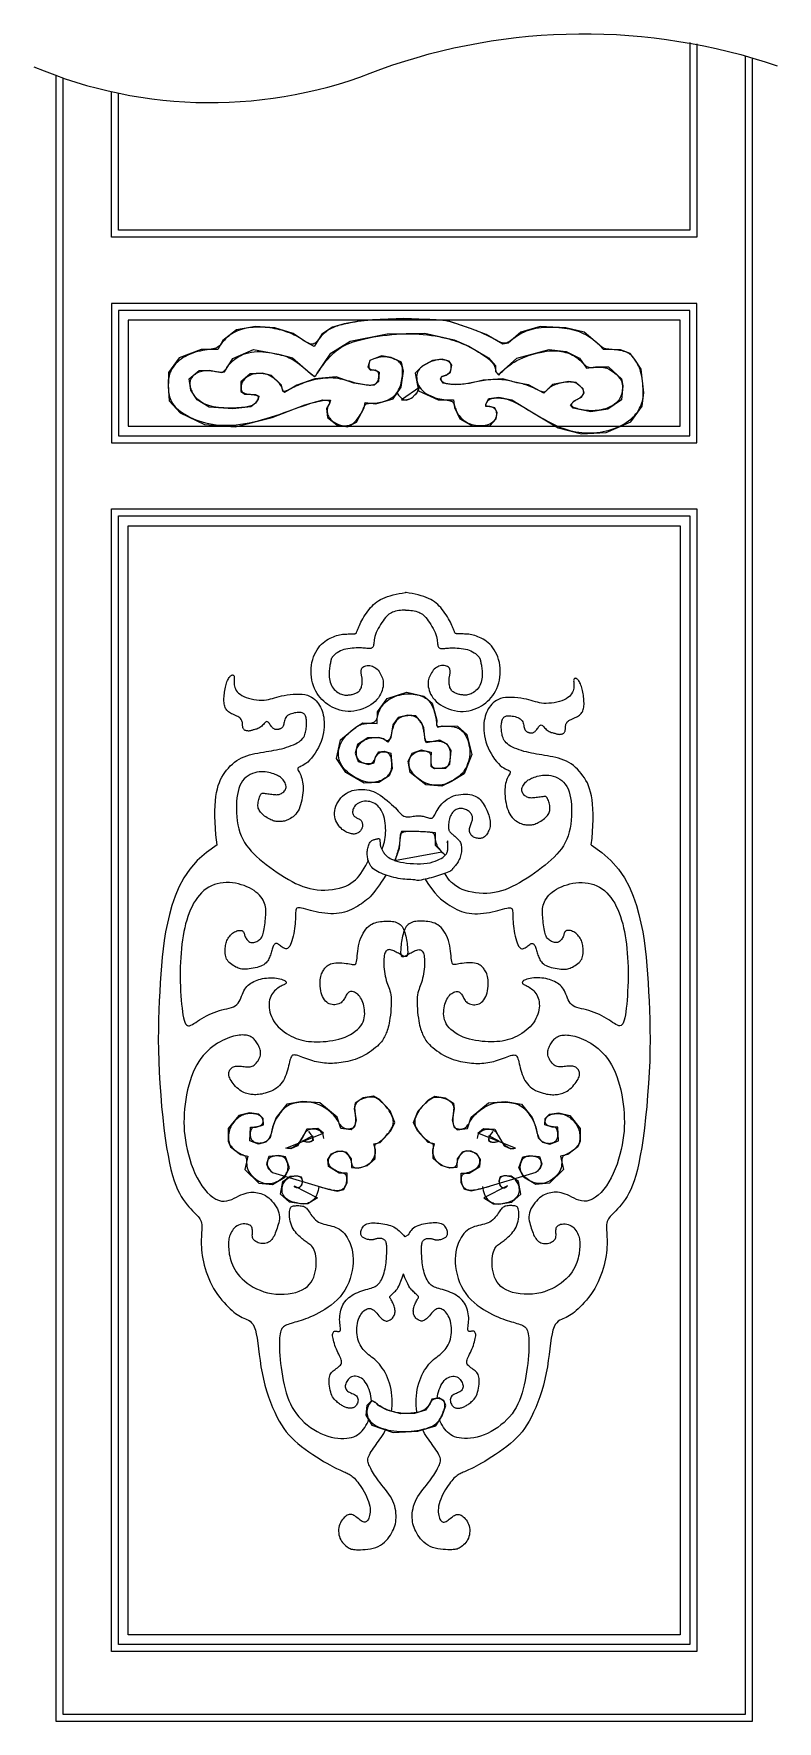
# Model space of a CAD drawing. Header units: metres. Extents: x -628 to -217, y 2 to 934.
import ezdxf

# ---------------------------------------------------------------- set-up
doc = ezdxf.new("R2010")
doc.units = ezdxf.units.M
for name, color, linetype in [('3', 3, 'Continuous'), ('4', 4, 'Continuous'), ('7', 7, 'Continuous')]:
    doc.layers.add(name, color=color, linetype=linetype)

msp = doc.modelspace()

# ---------------------------------------------------------------- linework, layer by layer
at = {"layer": '3'}
msp.add_lwpolyline([(-628.01, 915.85, 0.2), (-436.27, 914.51, -0.17), (-217.25, 916.34)], format="xyb", dxfattribs=at)
for points in [[(-261.67, 928.47), (-261.67, 821.61), (-585.07, 821.61), (-585.07, 902.23)], [(-612.02, 909.78), (-612.02, 5.41), (-234.72, 5.41), (-234.72, 921.93)]]:
    msp.add_lwpolyline(points, dxfattribs=at)
for points in [[(-581.22, 781.19), (-581.22, 711.89), (-265.52, 711.89), (-265.52, 781.19)], [(-581.22, 43.91), (-581.22, 667.61), (-265.52, 667.61), (-265.52, 43.91)]]:
    msp.add_lwpolyline(points, close=True, dxfattribs=at)
at = {"layer": '4'}
for points in [[(-265.52, 929.21), (-265.52, 825.46), (-581.22, 825.46), (-581.22, 901.4)], [(-615.87, 911.13), (-615.87, 1.56), (-230.87, 1.56), (-230.87, 920.79)]]:
    msp.add_lwpolyline(points, dxfattribs=at)
for points in [[(-585.07, 785.04), (-585.07, 708.04), (-261.67, 708.04), (-261.67, 785.04)], [(-585.07, 40.06), (-585.07, 671.46), (-261.67, 671.46), (-261.67, 40.06)]]:
    msp.add_lwpolyline(points, close=True, dxfattribs=at)
at = {"layer": '7'}
for points in [[(-575.83, 775.8), (-575.83, 717.28), (-270.91, 717.28), (-270.91, 775.8)], [(-575.83, 49.3), (-575.83, 662.22), (-270.91, 662.22), (-270.91, 49.3)]]:
    msp.add_lwpolyline(points, close=True, dxfattribs=at)
for points in [[(-442.27, 753.52), (-442.27, 753.52), (-442.62, 752.26), (-442.82, 751.24), (-442.88, 750.44), (-442.84, 749.82), (-442.7, 749.36), (-442.49, 749.02), (-442.24, 748.79), (-441.96, 748.63), (-441.66, 748.51), (-441.36, 748.42), (-441.06, 748.36), (-440.75, 748.32), (-440.44, 748.28), (-440.13, 748.25), (-439.82, 748.2), (-439.51, 748.14), (-439.21, 748.06), (-438.92, 747.94), (-438.64, 747.79), (-438.38, 747.6), (-438.14, 747.38), (-437.93, 747.1), (-437.75, 746.78), (-437.62, 746.4), (-437.52, 745.97), (-437.47, 745.49), (-437.45, 744.98), (-437.48, 744.45), (-437.54, 743.92), (-437.64, 743.39), (-437.77, 742.88), (-437.93, 742.41), (-438.11, 741.99), (-438.33, 741.6), (-438.57, 741.26), (-438.83, 740.97), (-439.1, 740.71), (-439.4, 740.48), (-439.7, 740.29), (-440.02, 740.13), (-440.34, 740), (-440.68, 739.9), (-441.05, 739.82), (-441.46, 739.78), (-441.92, 739.76), (-442.43, 739.76), (-443, 739.8), (-443.66, 739.86), (-444.4, 739.94), (-445.22, 740.06), (-446.11, 740.19), (-447.06, 740.36), (-448.07, 740.56), (-449.12, 740.78), (-450.21, 741.04), (-451.33, 741.33), (-452.48, 741.65), (-453.64, 741.99), (-454.84, 742.33), (-456.05, 742.67), (-457.3, 742.99), (-458.57, 743.27), (-459.88, 743.51), (-461.21, 743.69), (-462.58, 743.8), (-463.97, 743.84), (-465.38, 743.82), (-466.8, 743.74), (-468.22, 743.6), (-469.63, 743.42), (-471.03, 743.19), (-472.41, 742.92), (-473.76, 742.61), (-475.08, 742.27), (-476.36, 741.9), (-477.61, 741.5), (-478.82, 741.09), (-479.98, 740.65), (-481.1, 740.2), (-482.17, 739.74), (-483.19, 739.28), (-484.16, 738.81), (-485.06, 738.36), (-485.9, 737.93), (-486.67, 737.54), (-487.36, 737.18), (-487.97, 736.88), (-488.49, 736.65), (-488.93, 736.48), (-489.28, 736.38), (-489.57, 736.34), (-489.8, 736.37), (-489.98, 736.45), (-490.12, 736.59), (-490.24, 736.77), (-490.35, 736.99), (-490.45, 737.26), (-490.56, 737.57), (-490.68, 737.91), (-490.83, 738.29), (-491.02, 738.71), (-491.25, 739.16), (-491.54, 739.65), (-491.9, 740.17), (-492.33, 740.72), (-492.82, 741.29), (-493.37, 741.87), (-493.97, 742.45), (-494.6, 743.02), (-495.25, 743.55), (-495.92, 744.05), (-496.59, 744.5), (-497.25, 744.89), (-497.92, 745.23), (-498.58, 745.51), (-499.25, 745.74), (-499.92, 745.92), (-500.61, 746.06), (-501.32, 746.17), (-502.05, 746.24), (-502.8, 746.29), (-503.58, 746.3), (-504.36, 746.27), (-505.15, 746.2), (-505.94, 746.09), (-506.73, 745.92), (-507.5, 745.71), (-508.25, 745.43), (-508.98, 745.1), (-509.67, 744.71), (-510.33, 744.27), (-510.94, 743.78), (-511.5, 743.26), (-511.99, 742.7), (-512.43, 742.12), (-512.78, 741.52), (-513.06, 740.91), (-513.27, 740.29), (-513.41, 739.67), (-513.48, 739.07), (-513.5, 738.49), (-513.46, 737.95), (-513.37, 737.44), (-513.25, 736.99), (-513.08, 736.6), (-512.88, 736.27), (-512.64, 735.98), (-512.35, 735.75), (-512.02, 735.55), (-511.64, 735.38), (-511.21, 735.25), (-510.73, 735.14), (-510.2, 735.04), (-509.62, 734.96), (-509.02, 734.9), (-508.42, 734.84), (-507.81, 734.78), (-507.22, 734.72), (-506.67, 734.66), (-506.16, 734.59), (-505.71, 734.52), (-505.32, 734.43), (-504.98, 734.33), (-504.7, 734.22), (-504.47, 734.09), (-504.28, 733.96), (-504.13, 733.82), (-504.03, 733.66), (-503.96, 733.5), (-503.92, 733.32), (-503.92, 733.14), (-503.94, 732.94), (-503.99, 732.73), (-504.06, 732.51), (-504.15, 732.28), (-504.26, 732.04), (-504.38, 731.79), (-504.52, 731.53), (-504.68, 731.26), (-504.85, 730.99), (-505.03, 730.72), (-505.23, 730.44), (-505.46, 730.17), (-505.69, 729.91), (-505.95, 729.65), (-506.24, 729.4), (-506.57, 729.16), (-506.96, 728.93), (-507.41, 728.7), (-507.94, 728.49), (-508.57, 728.28), (-509.3, 728.09), (-510.14, 727.91), (-511.09, 727.74), (-512.13, 727.59), (-513.27, 727.45), (-514.49, 727.34), (-515.79, 727.25), (-517.14, 727.19), (-518.56, 727.16), (-520.02, 727.16), (-521.5, 727.2), (-523, 727.27), (-524.49, 727.38), (-525.96, 727.54), (-527.38, 727.73), (-528.74, 727.96), (-530.03, 728.25), (-531.21, 728.57), (-532.31, 728.95), (-533.32, 729.36), (-534.24, 729.81), (-535.1, 730.29), (-535.88, 730.81), (-536.61, 731.35), (-537.27, 731.92), (-537.89, 732.51), (-538.45, 733.13), (-538.97, 733.76), (-539.44, 734.41), (-539.86, 735.08), (-540.24, 735.77), (-540.58, 736.47), (-540.88, 737.19), (-541.13, 737.92), (-541.34, 738.66), (-541.49, 739.41), (-541.58, 740.15), (-541.6, 740.89), (-541.53, 741.62), (-541.39, 742.34), (-541.15, 743.03), (-540.81, 743.7), (-540.38, 744.34), (-539.87, 744.94), (-539.3, 745.5), (-538.68, 746.01), (-538.01, 746.47), (-537.32, 746.87), (-536.61, 747.21), (-535.9, 747.48), (-535.18, 747.69), (-534.46, 747.84), (-533.73, 747.94), (-532.99, 747.99), (-532.24, 748), (-531.49, 747.97), (-530.72, 747.91), (-529.95, 747.82), (-529.18, 747.72), (-528.41, 747.61), (-527.67, 747.49), (-526.96, 747.37), (-526.3, 747.26), (-525.69, 747.17), (-525.14, 747.1), (-524.67, 747.05), (-524.26, 747.05), (-523.89, 747.1), (-523.56, 747.2), (-523.23, 747.38), (-522.91, 747.63), (-522.57, 747.97), (-522.2, 748.41), (-521.78, 748.96), (-521.31, 749.59), (-520.78, 750.3), (-520.17, 751.06), (-519.5, 751.85), (-518.73, 752.66), (-517.88, 753.47), (-516.93, 754.26), (-515.88, 755), (-514.72, 755.7), (-513.48, 756.34), (-512.16, 756.91), (-510.77, 757.41), (-509.31, 757.81), (-507.8, 758.12), (-506.24, 758.32), (-504.63, 758.41), (-503.01, 758.4), (-501.38, 758.3), (-499.76, 758.14), (-498.18, 757.92), (-496.63, 757.66), (-495.16, 757.37), (-493.76, 757.08), (-492.45, 756.79), (-491.23, 756.5), (-490.07, 756.18), (-488.96, 755.83), (-487.88, 755.44), (-486.81, 754.98), (-485.74, 754.45), (-484.65, 753.83), (-483.53, 753.12), (-482.4, 752.33), (-481.27, 751.49), (-480.16, 750.63), (-479.09, 749.77), (-478.09, 748.94), (-477.18, 748.17), (-476.36, 747.48), (-475.67, 746.9), (-475.08, 746.41), (-474.59, 746.01), (-474.19, 745.69), (-473.86, 745.44), (-473.59, 745.25), (-473.37, 745.11), (-473.18, 745.01), (-473.02, 744.93), (-472.88, 744.89), (-472.75, 744.87), (-472.63, 744.87), (-472.53, 744.9), (-472.43, 744.94), (-472.34, 745), (-472.25, 745.08), (-472.17, 745.18), (-472.06, 745.31), (-471.93, 745.49), (-471.76, 745.74), (-471.54, 746.08), (-471.24, 746.52), (-470.87, 747.09), (-470.4, 747.79), (-469.82, 748.65), (-469.14, 749.64), (-468.37, 750.73), (-467.51, 751.9), (-466.58, 753.1), (-465.57, 754.32), (-464.5, 755.53), (-463.38, 756.7), (-462.21, 757.79), (-460.97, 758.82), (-459.67, 759.78), (-458.27, 760.68), (-456.78, 761.52), (-455.17, 762.31), (-453.44, 763.05), (-451.56, 763.74), (-449.54, 764.39), (-447.39, 764.99), (-445.12, 765.54), (-442.75, 766.05), (-440.31, 766.51), (-437.81, 766.91), (-435.26, 767.27), (-432.69, 767.57), (-430.12, 767.82), (-427.56, 768.01), (-425, 768.15), (-422.48, 768.23), (-419.98, 768.24), (-417.53, 768.2), (-415.12, 768.09), (-412.78, 767.92), (-410.5, 767.69), (-408.31, 767.4), (-406.19, 767.06), (-404.17, 766.68), (-402.24, 766.27), (-400.42, 765.84), (-398.71, 765.39), (-397.13, 764.94), (-395.66, 764.49), (-394.3, 764.04), (-393.02, 763.58), (-391.81, 763.1), (-390.64, 762.6), (-389.49, 762.08), (-388.34, 761.52), (-387.17, 760.91), (-385.96, 760.27), (-384.72, 759.59), (-383.48, 758.87), (-382.26, 758.15), (-381.07, 757.41), (-379.94, 756.68), (-378.88, 755.96), (-377.91, 755.26), (-377.05, 754.6), (-376.29, 753.96), (-375.64, 753.36), (-375.07, 752.78), (-374.6, 752.23), (-374.2, 751.71), (-373.87, 751.21), (-373.61, 750.73), (-373.4, 750.28), (-373.24, 749.85), (-373.12, 749.44), (-373.03, 749.04), (-372.94, 748.67), (-372.87, 748.31), (-372.78, 747.96), (-372.68, 747.64), (-372.55, 747.33), (-372.39, 747.04), (-372.22, 746.77), (-372.03, 746.53), (-371.83, 746.34), (-371.62, 746.18), (-371.41, 746.07), (-371.2, 746.01), (-371, 746.01), (-370.79, 746.08), (-370.56, 746.21), (-370.29, 746.41), (-369.96, 746.69), (-369.57, 747.05), (-369.09, 747.5), (-368.52, 748.04), (-367.83, 748.67), (-367.03, 749.38), (-366.1, 750.15), (-365.06, 750.96), (-363.88, 751.8), (-362.57, 752.64), (-361.13, 753.48), (-359.55, 754.28), (-357.84, 755.05), (-356.01, 755.76), (-354.12, 756.41), (-352.18, 757), (-350.24, 757.52), (-348.32, 757.97), (-346.47, 758.33), (-344.71, 758.61), (-343.08, 758.79), (-341.56, 758.88), (-340.14, 758.89), (-338.82, 758.83), (-337.58, 758.71), (-336.41, 758.52), (-335.3, 758.28), (-334.23, 758), (-333.2, 757.68), (-332.21, 757.32), (-331.26, 756.92), (-330.34, 756.49), (-329.47, 756.03), (-328.65, 755.53), (-327.88, 755), (-327.15, 754.44), (-326.48, 753.85), (-325.85, 753.25), (-325.26, 752.65), (-324.69, 752.07), (-324.14, 751.52), (-323.59, 751.02), (-323.05, 750.59), (-322.5, 750.24), (-321.93, 749.98), (-321.34, 749.81), (-320.72, 749.71), (-320.09, 749.67), (-319.42, 749.67), (-318.74, 749.7), (-318.02, 749.74), (-317.28, 749.79), (-316.51, 749.83), (-315.7, 749.85), (-314.88, 749.83), (-314.04, 749.76), (-313.17, 749.64), (-312.3, 749.45), (-311.41, 749.18), (-310.52, 748.82), (-309.63, 748.37), (-308.74, 747.82), (-307.88, 747.22), (-307.05, 746.56), (-306.27, 745.87), (-305.56, 745.17), (-304.92, 744.48), (-304.37, 743.81), (-303.92, 743.18), (-303.56, 742.57), (-303.28, 741.99), (-303.08, 741.4), (-302.94, 740.81), (-302.85, 740.19), (-302.81, 739.54), (-302.79, 738.84), (-302.81, 738.08), (-302.85, 737.28), (-302.94, 736.44), (-303.09, 735.58), (-303.29, 734.71), (-303.58, 733.84), (-303.95, 732.99), (-304.41, 732.17), (-304.98, 731.39), (-305.64, 730.65), (-306.39, 729.96), (-307.22, 729.31), (-308.12, 728.71), (-309.08, 728.17), (-310.08, 727.68), (-311.13, 727.24), (-312.2, 726.86), (-313.31, 726.53), (-314.44, 726.26), (-315.58, 726.05), (-316.75, 725.89), (-317.93, 725.79), (-319.12, 725.74), (-320.31, 725.74), (-321.51, 725.8), (-322.7, 725.9), (-323.85, 726.04), (-324.96, 726.22), (-326.01, 726.42), (-326.98, 726.64), (-327.85, 726.88), (-328.61, 727.12), (-329.24, 727.36), (-329.76, 727.6), (-330.16, 727.85), (-330.47, 728.09), (-330.68, 728.34), (-330.82, 728.59), (-330.88, 728.84), (-330.87, 729.1), (-330.82, 729.36), (-330.71, 729.62), (-330.55, 729.88), (-330.35, 730.15), (-330.11, 730.41), (-329.82, 730.68), (-329.5, 730.94), (-329.13, 731.2), (-328.74, 731.46), (-328.32, 731.71), (-327.88, 731.96), (-327.44, 732.21), (-327.01, 732.47), (-326.58, 732.73), (-326.18, 732.99), (-325.82, 733.26), (-325.49, 733.54), (-325.2, 733.82), (-324.95, 734.11), (-324.74, 734.4), (-324.56, 734.69), (-324.42, 734.98), (-324.31, 735.28), (-324.24, 735.56), (-324.19, 735.85), (-324.18, 736.14), (-324.21, 736.43), (-324.27, 736.72), (-324.37, 737.03), (-324.52, 737.34), (-324.72, 737.68), (-324.97, 738.03), (-325.27, 738.4), (-325.61, 738.79), (-326, 739.18), (-326.42, 739.57), (-326.88, 739.95), (-327.36, 740.3), (-327.85, 740.62), (-328.37, 740.9), (-328.89, 741.13), (-329.42, 741.32), (-329.98, 741.46), (-330.57, 741.56), (-331.2, 741.61), (-331.87, 741.63), (-332.6, 741.61), (-333.38, 741.55), (-334.23, 741.45), (-335.13, 741.33), (-336.07, 741.17), (-337.01, 740.97), (-337.96, 740.74), (-338.88, 740.48), (-339.76, 740.18), (-340.58, 739.85), (-341.34, 739.49), (-342.02, 739.1), (-342.63, 738.69), (-343.17, 738.29), (-343.66, 737.89), (-344.09, 737.5), (-344.47, 737.14), (-344.79, 736.82), (-345.08, 736.54), (-345.34, 736.31), (-345.59, 736.14), (-345.86, 736.02), (-346.17, 735.98), (-346.53, 736.01), (-346.97, 736.11), (-347.5, 736.29), (-348.15, 736.56), (-348.9, 736.9), (-349.72, 737.29), (-350.61, 737.71), (-351.54, 738.15), (-352.49, 738.59), (-353.44, 739.02), (-354.38, 739.4), (-355.29, 739.74), (-356.17, 740.04), (-357.04, 740.3), (-357.89, 740.53), (-358.73, 740.74), (-359.58, 740.94), (-360.43, 741.14), (-361.3, 741.35), (-362.19, 741.56), (-363.11, 741.79), (-364.06, 742.02), (-365.04, 742.23), (-366.06, 742.44), (-367.11, 742.62), (-368.21, 742.77), (-369.35, 742.88), (-370.54, 742.95), (-371.77, 742.98), (-373.02, 742.96), (-374.29, 742.92), (-375.55, 742.84), (-376.79, 742.73), (-378.01, 742.59), (-379.19, 742.44), (-380.31, 742.26), (-381.4, 742.07), (-382.44, 741.87), (-383.45, 741.67), (-384.44, 741.46), (-385.41, 741.27), (-386.36, 741.08), (-387.32, 740.9), (-388.28, 740.74), (-389.23, 740.6), (-390.17, 740.49), (-391.09, 740.39), (-391.98, 740.3), (-392.83, 740.24), (-393.64, 740.2), (-394.4, 740.17), (-395.1, 740.17), (-395.74, 740.18), (-396.34, 740.2), (-396.89, 740.24), (-397.4, 740.28), (-397.88, 740.34), (-398.34, 740.4), (-398.77, 740.46), (-399.19, 740.52), (-399.59, 740.58), (-399.97, 740.65), (-400.34, 740.74), (-400.68, 740.84), (-401.01, 740.96), (-401.32, 741.1), (-401.6, 741.26), (-401.86, 741.46), (-402.1, 741.68), (-402.31, 741.92), (-402.5, 742.17), (-402.65, 742.43), (-402.78, 742.7), (-402.88, 742.96), (-402.94, 743.2), (-402.97, 743.44), (-402.96, 743.66), (-402.92, 743.86), (-402.86, 744.05), (-402.76, 744.23), (-402.63, 744.39), (-402.47, 744.53), (-402.29, 744.66), (-402.08, 744.77), (-401.85, 744.88), (-401.59, 744.97), (-401.32, 745.07), (-401.04, 745.17), (-400.75, 745.27), (-400.45, 745.38), (-400.15, 745.51), (-399.84, 745.65), (-399.54, 745.82), (-399.25, 746.01), (-398.97, 746.23), (-398.7, 746.47), (-398.44, 746.74), (-398.21, 747.04), (-398, 747.37), (-397.82, 747.73), (-397.66, 748.12), (-397.53, 748.53), (-397.43, 748.95), (-397.37, 749.38), (-397.33, 749.8), (-397.33, 750.21), (-397.35, 750.6), (-397.42, 750.97), (-397.51, 751.31), (-397.65, 751.63), (-397.81, 751.92), (-398.02, 752.19), (-398.26, 752.45), (-398.54, 752.69), (-398.85, 752.91), (-399.2, 753.11), (-399.59, 753.3), (-400.01, 753.47), (-400.47, 753.61), (-400.95, 753.74), (-401.47, 753.84), (-402.01, 753.91), (-402.57, 753.96), (-403.16, 753.97), (-403.77, 753.96), (-404.4, 753.91), (-405.04, 753.83), (-405.7, 753.71), (-406.37, 753.56), (-407.06, 753.37), (-407.75, 753.15), (-408.45, 752.89), (-409.16, 752.59), (-409.86, 752.27), (-410.55, 751.91), (-411.24, 751.53), (-411.91, 751.13), (-412.55, 750.71), (-413.17, 750.28), (-413.77, 749.83), (-414.32, 749.36), (-414.82, 748.86), (-415.28, 748.32), (-415.67, 747.73), (-416, 747.08), (-416.25, 746.35), (-416.41, 745.55), (-416.49, 744.66), (-416.46, 743.7), (-416.34, 742.68), (-416.1, 741.64), (-415.75, 740.59), (-415.28, 739.55), (-414.68, 738.54), (-413.94, 737.59), (-413.07, 736.7), (-412.08, 735.88), (-411, 735.14), (-409.84, 734.47), (-408.63, 733.88), (-407.39, 733.37), (-406.15, 732.93), (-404.92, 732.57), (-403.73, 732.29), (-402.58, 732.07), (-401.5, 731.9), (-400.48, 731.74), (-399.55, 731.6), (-398.71, 731.45), (-397.98, 731.27), (-397.35, 731.04), (-396.85, 730.75), (-396.45, 730.4), (-396.14, 729.99), (-395.89, 729.53), (-395.69, 729.02), (-395.5, 728.47), (-395.33, 727.87), (-395.13, 727.24), (-394.9, 726.57), (-394.62, 725.88), (-394.3, 725.17), (-393.93, 724.45), (-393.51, 723.73), (-393.03, 723.02), (-392.5, 722.33), (-391.89, 721.66), (-391.22, 721.03), (-390.49, 720.43), (-389.69, 719.88), (-388.84, 719.38), (-387.94, 718.93), (-386.99, 718.53), (-386, 718.2), (-384.97, 717.94), (-383.91, 717.75), (-382.83, 717.63), (-381.75, 717.57), (-380.68, 717.58), (-379.65, 717.64), (-378.66, 717.77), (-377.73, 717.95), (-376.88, 718.18), (-376.12, 718.46), (-375.45, 718.79), (-374.87, 719.15), (-374.36, 719.54), (-373.92, 719.95), (-373.54, 720.38), (-373.22, 720.82), (-372.95, 721.26), (-372.73, 721.69), (-372.56, 722.13), (-372.42, 722.55), (-372.32, 722.97), (-372.26, 723.39), (-372.23, 723.79), (-372.24, 724.19), (-372.27, 724.57), (-372.33, 724.94), (-372.41, 725.3), (-372.52, 725.65), (-372.66, 725.97), (-372.83, 726.27), (-373.02, 726.55), (-373.24, 726.81), (-373.48, 727.04), (-373.75, 727.23), (-374.04, 727.4), (-374.35, 727.55), (-374.67, 727.67), (-375, 727.77), (-375.34, 727.85), (-375.67, 727.91), (-375.99, 727.97), (-376.3, 728.01), (-376.6, 728.04), (-376.88, 728.07), (-377.14, 728.1), (-377.38, 728.13), (-377.59, 728.17), (-377.78, 728.22), (-377.93, 728.29), (-378.05, 728.37), (-378.14, 728.48), (-378.19, 728.61), (-378.22, 728.76), (-378.21, 728.93), (-378.17, 729.14), (-378.11, 729.36), (-378.01, 729.62), (-377.89, 729.91), (-377.74, 730.22), (-377.56, 730.54), (-377.33, 730.87), (-377.06, 731.19), (-376.74, 731.5), (-376.37, 731.79), (-375.95, 732.05), (-375.46, 732.27), (-374.92, 732.46), (-374.33, 732.61), (-373.69, 732.72), (-373.01, 732.8), (-372.3, 732.84), (-371.55, 732.84), (-370.77, 732.82), (-369.97, 732.75), (-369.14, 732.65), (-368.29, 732.5), (-367.4, 732.31), (-366.48, 732.06), (-365.52, 731.76), (-364.53, 731.39), (-363.49, 730.96), (-362.4, 730.45), (-361.26, 729.88), (-360.07, 729.23), (-358.81, 728.53), (-357.49, 727.76), (-356.09, 726.93), (-354.61, 726.04), (-353.05, 725.1), (-351.4, 724.1), (-349.67, 723.07), (-347.89, 722.03), (-346.07, 720.99), (-344.22, 719.98), (-342.37, 719), (-340.53, 718.09), (-338.72, 717.25), (-336.95, 716.51), (-335.22, 715.87), (-333.52, 715.31), (-331.85, 714.84), (-330.19, 714.45), (-328.54, 714.13), (-326.9, 713.88), (-325.25, 713.7), (-323.59, 713.58), (-321.92, 713.52), (-320.24, 713.53), (-318.56, 713.6), (-316.87, 713.75), (-315.17, 713.96), (-313.47, 714.26), (-311.78, 714.63), (-310.08, 715.07), (-308.4, 715.6), (-306.74, 716.19), (-305.13, 716.85), (-303.57, 717.58), (-302.09, 718.36), (-300.69, 719.2), (-299.39, 720.08), (-298.21, 721.01), (-297.13, 721.98), (-296.16, 722.98), (-295.29, 723.99), (-294.52, 725.02), (-293.84, 726.05), (-293.26, 727.08), (-292.76, 728.09), (-292.34, 729.08), (-292.01, 730.06), (-291.74, 731.05), (-291.54, 732.06), (-291.41, 733.1), (-291.32, 734.19), (-291.29, 735.35), (-291.3, 736.58), (-291.35, 737.89), (-291.44, 739.27), (-291.56, 740.69), (-291.72, 742.11), (-291.92, 743.53), (-292.15, 744.9), (-292.42, 746.2), (-292.72, 747.41), (-293.05, 748.5), (-293.41, 749.49), (-293.8, 750.37), (-294.19, 751.17), (-294.6, 751.89), (-295.01, 752.55), (-295.41, 753.15), (-295.79, 753.71), (-296.16, 754.24), (-296.52, 754.75), (-296.88, 755.22), (-297.24, 755.66), (-297.62, 756.08), (-298.02, 756.48), (-298.44, 756.85), (-298.91, 757.19), (-299.42, 757.51), (-299.97, 757.81), (-300.58, 758.09), (-301.24, 758.34), (-301.95, 758.56), (-302.73, 758.76), (-303.56, 758.94), (-304.45, 759.09), (-305.41, 759.21), (-306.4, 759.32), (-307.42, 759.41), (-308.43, 759.5), (-309.42, 759.6), (-310.36, 759.7), (-311.24, 759.83), (-312.02, 759.98), (-312.69, 760.16), (-313.28, 760.39), (-313.81, 760.65), (-314.3, 760.97), (-314.79, 761.34), (-315.3, 761.76), (-315.85, 762.25), (-316.47, 762.81), (-317.18, 763.43), (-317.99, 764.11), (-318.88, 764.83), (-319.83, 765.56), (-320.85, 766.29), (-321.93, 767), (-323.04, 767.68), (-324.2, 768.31), (-325.38, 768.86), (-326.59, 769.35), (-327.84, 769.78), (-329.13, 770.16), (-330.46, 770.48), (-331.84, 770.76), (-333.27, 771.01), (-334.76, 771.22), (-336.3, 771.4), (-337.9, 771.55), (-339.52, 771.67), (-341.16, 771.75), (-342.81, 771.78), (-344.44, 771.77), (-346.05, 771.7), (-347.63, 771.58), (-349.15, 771.4), (-350.61, 771.16), (-352.03, 770.86), (-353.39, 770.51), (-354.69, 770.1), (-355.94, 769.65), (-357.13, 769.14), (-358.27, 768.59), (-359.35, 767.99), (-360.37, 767.37), (-361.33, 766.73), (-362.23, 766.1), (-363.07, 765.49), (-363.85, 764.91), (-364.57, 764.39), (-365.23, 763.94), (-365.82, 763.58), (-366.37, 763.3), (-366.89, 763.11), (-367.42, 763.01), (-367.96, 762.99), (-368.53, 763.07), (-369.17, 763.24), (-369.88, 763.5), (-370.69, 763.84), (-371.58, 764.26), (-372.54, 764.75), (-373.56, 765.27), (-374.63, 765.83), (-375.73, 766.41), (-376.85, 766.98), (-377.97, 767.54), (-379.09, 768.07), (-380.21, 768.58), (-381.34, 769.06), (-382.49, 769.53), (-383.66, 770), (-384.86, 770.45), (-386.11, 770.91), (-387.4, 771.38), (-388.74, 771.85), (-390.12, 772.33), (-391.51, 772.8), (-392.88, 773.26), (-394.21, 773.69), (-395.47, 774.1), (-396.65, 774.46), (-397.72, 774.77), (-398.66, 775.03), (-399.52, 775.25), (-400.34, 775.42), (-401.17, 775.55), (-402.07, 775.66), (-403.09, 775.76), (-404.28, 775.84), (-405.68, 775.92), (-407.34, 776), (-409.23, 776.08), (-411.33, 776.16), (-413.59, 776.23), (-416, 776.3), (-418.52, 776.35), (-421.1, 776.38), (-423.73, 776.39), (-426.38, 776.37), (-429.01, 776.33), (-431.61, 776.27), (-434.15, 776.18), (-436.63, 776.07), (-439.01, 775.94), (-441.27, 775.79), (-443.4, 775.62), (-445.38, 775.43), (-447.21, 775.22), (-448.91, 775), (-450.48, 774.76), (-451.93, 774.52), (-453.27, 774.28), (-454.52, 774.03), (-455.68, 773.78), (-456.76, 773.54), (-457.77, 773.29), (-458.72, 773.04), (-459.62, 772.78), (-460.47, 772.5), (-461.29, 772.21), (-462.08, 771.9), (-462.86, 771.56), (-463.62, 771.2), (-464.37, 770.8), (-465.11, 770.37), (-465.83, 769.9), (-466.54, 769.39), (-467.23, 768.84), (-467.9, 768.25), (-468.54, 767.61), (-469.17, 766.93), (-469.78, 766.22), (-470.37, 765.51), (-470.94, 764.83), (-471.51, 764.19), (-472.06, 763.62), (-472.61, 763.15), (-473.16, 762.8), (-473.7, 762.58), (-474.26, 762.49), (-474.82, 762.52), (-475.4, 762.66), (-476, 762.88), (-476.62, 763.19), (-477.28, 763.56), (-477.98, 763.98), (-478.71, 764.44), (-479.49, 764.93), (-480.32, 765.44), (-481.19, 765.97), (-482.1, 766.5), (-483.06, 767.04), (-484.07, 767.56), (-485.12, 768.06), (-486.23, 768.54), (-487.37, 769), (-488.56, 769.42), (-489.78, 769.82), (-491.02, 770.18), (-492.29, 770.52), (-493.58, 770.82), (-494.88, 771.08), (-496.19, 771.32), (-497.51, 771.51), (-498.83, 771.67), (-500.15, 771.79), (-501.48, 771.87), (-502.81, 771.92), (-504.14, 771.92), (-505.47, 771.88), (-506.79, 771.81), (-508.11, 771.68), (-509.41, 771.51), (-510.69, 771.29), (-511.95, 771.02), (-513.18, 770.69), (-514.37, 770.3), (-515.51, 769.85), (-516.61, 769.34), (-517.66, 768.77), (-518.65, 768.16), (-519.59, 767.51), (-520.47, 766.84), (-521.28, 766.15), (-522.03, 765.45), (-522.7, 764.76), (-523.31, 764.08), (-523.87, 763.41), (-524.4, 762.78), (-524.93, 762.19), (-525.46, 761.64), (-526.03, 761.14), (-526.66, 760.71), (-527.37, 760.35), (-528.17, 760.07), (-529.07, 759.85), (-530.05, 759.67), (-531.12, 759.51), (-532.25, 759.36), (-533.45, 759.19), (-534.71, 758.98), (-536.02, 758.73), (-537.37, 758.4), (-538.75, 758.01), (-540.14, 757.55), (-541.51, 757.02), (-542.87, 756.44), (-544.18, 755.79), (-545.42, 755.08), (-546.59, 754.32), (-547.67, 753.51), (-548.65, 752.66), (-549.54, 751.76), (-550.33, 750.84), (-551.03, 749.89), (-551.64, 748.92), (-552.16, 747.95), (-552.59, 746.97), (-552.93, 745.99), (-553.19, 745.02), (-553.39, 744.05), (-553.52, 743.08), (-553.61, 742.11), (-553.65, 741.13), (-553.67, 740.16), (-553.66, 739.18), (-553.63, 738.2), (-553.59, 737.22), (-553.51, 736.24), (-553.39, 735.27), (-553.23, 734.3), (-553, 733.35), (-552.7, 732.41), (-552.33, 731.49), (-551.87, 730.58), (-551.31, 729.69), (-550.67, 728.82), (-549.92, 727.97), (-549.08, 727.12), (-548.13, 726.29), (-547.07, 725.46), (-545.91, 724.64), (-544.63, 723.83), (-543.25, 723.03), (-541.77, 722.25), (-540.2, 721.5), (-538.55, 720.8), (-536.82, 720.15), (-535.02, 719.56), (-533.15, 719.04), (-531.23, 718.6), (-529.25, 718.24), (-527.21, 717.97), (-525.12, 717.78), (-522.98, 717.69), (-520.77, 717.69), (-518.51, 717.78), (-516.2, 717.97), (-513.83, 718.26), (-511.41, 718.64), (-508.97, 719.1), (-506.5, 719.64), (-504.03, 720.24), (-501.56, 720.89), (-499.1, 721.59), (-496.68, 722.33), (-494.29, 723.1), (-491.95, 723.88), (-489.68, 724.67), (-487.48, 725.45), (-485.36, 726.21), (-483.33, 726.95), (-481.4, 727.64), (-479.59, 728.28), (-477.91, 728.86), (-476.34, 729.37), (-474.89, 729.83), (-473.55, 730.22), (-472.32, 730.56), (-471.19, 730.85), (-470.16, 731.09), (-469.23, 731.27), (-468.4, 731.41), (-467.65, 731.5), (-466.99, 731.55), (-466.41, 731.56), (-465.92, 731.53), (-465.51, 731.48), (-465.17, 731.39), (-464.91, 731.27), (-464.72, 731.13), (-464.6, 730.97), (-464.53, 730.78), (-464.51, 730.58), (-464.54, 730.35), (-464.61, 730.1), (-464.71, 729.84), (-464.82, 729.56), (-464.96, 729.26), (-465.11, 728.95), (-465.25, 728.61), (-465.4, 728.26), (-465.54, 727.88), (-465.67, 727.47), (-465.77, 727.03), (-465.85, 726.57), (-465.9, 726.07), (-465.91, 725.55), (-465.88, 725), (-465.8, 724.44), (-465.67, 723.88), (-465.48, 723.3), (-465.23, 722.73), (-464.91, 722.16), (-464.52, 721.61), (-464.07, 721.07), (-463.56, 720.55), (-463, 720.06), (-462.4, 719.6), (-461.76, 719.17), (-461.1, 718.79), (-460.41, 718.44), (-459.72, 718.14), (-459.01, 717.9), (-458.31, 717.7), (-457.59, 717.55), (-456.89, 717.46), (-456.18, 717.42), (-455.49, 717.43), (-454.81, 717.5), (-454.14, 717.63), (-453.49, 717.81), (-452.85, 718.06), (-452.23, 718.37), (-451.61, 718.76), (-451.01, 719.21), (-450.42, 719.75), (-449.84, 720.37), (-449.27, 721.06), (-448.71, 721.82), (-448.17, 722.62), (-447.66, 723.45), (-447.19, 724.28), (-446.75, 725.09), (-446.36, 725.86), (-446.03, 726.57), (-445.75, 727.2), (-445.52, 727.76), (-445.3, 728.24), (-445.1, 728.65), (-444.88, 729), (-444.63, 729.27), (-444.34, 729.49), (-443.98, 729.65), (-443.53, 729.75), (-443.01, 729.81), (-442.41, 729.84), (-441.73, 729.86), (-440.99, 729.88), (-440.18, 729.91), (-439.3, 729.97), (-438.37, 730.07), (-437.38, 730.23), (-436.35, 730.44), (-435.3, 730.71), (-434.25, 731.04), (-433.2, 731.42), (-432.19, 731.85), (-431.22, 732.35), (-430.32, 732.9), (-429.49, 733.5), (-428.74, 734.16), (-428.06, 734.87), (-427.45, 735.63), (-426.9, 736.44), (-426.42, 737.3), (-425.99, 738.2), (-425.61, 739.14), (-425.28, 740.12), (-425, 741.13), (-424.76, 742.15), (-424.57, 743.17), (-424.41, 744.18), (-424.3, 745.17), (-424.23, 746.11), (-424.2, 747.01), (-424.2, 747.84), (-424.24, 748.62), (-424.33, 749.34), (-424.47, 750), (-424.66, 750.61), (-424.91, 751.18), (-425.23, 751.7), (-425.61, 752.18), (-426.06, 752.63), (-426.58, 753.05), (-427.17, 753.43), (-427.81, 753.78), (-428.51, 754.11), (-429.26, 754.42), (-430.06, 754.7), (-430.9, 754.96), (-431.78, 755.21), (-432.74, 755.4), (-433.82, 755.51), (-435.05, 755.49), (-436.47, 755.32), (-438.12, 754.96), (-440.04, 754.37), (-442.27, 753.52), (-443.43, 749.81), (-442.03, 748.18), (-439.48, 748.41), (-437.15, 747.02), (-437.62, 741.91), (-439.94, 739.82), (-442.73, 739.59), (-451.1, 740.98), (-460.86, 744.46), (-472.72, 743.3), (-482.72, 739.82), (-489.46, 735.87), (-490.39, 736.57), (-491.09, 739.82), (-496.67, 745.16), (-501.78, 746.55), (-508.52, 746.09), (-513.64, 741.68), (-513.64, 736.34), (-511.31, 734.94), (-505.5, 734.71), (-503.64, 733.78), (-504.1, 732.16), (-505.5, 729.83), (-508.06, 727.97), (-518.05, 726.81), (-531.07, 727.74), (-537.81, 731.69), (-541.3, 737.03), (-542.23, 743.3), (-536.65, 747.95), (-530.84, 748.18), (-524.33, 746.79), (-522.7, 747.25), (-518.05, 754.68), (-506.66, 759.56), (-492.71, 757.01), (-485.04, 754.92), (-475.04, 746.32), (-472.95, 744.7), (-472.25, 744.93), (-471.56, 746.09), (-463.89, 757.47), (-453.19, 764.2), (-432.73, 768.15), (-412.04, 768.62), (-395.77, 764.9), (-387.63, 761.42), (-376.71, 754.92), (-372.99, 750.5), (-372.99, 747.48), (-371.13, 745.39), (-369.73, 747.02), (-361.06, 754.77), (-343.34, 759.62), (-333.87, 758.4), (-326.58, 754.77), (-322.7, 749.19), (-317.6, 749.91), (-310.56, 749.91), (-303.28, 743.37), (-302.55, 739.49), (-303.28, 731.72), (-310.8, 726.63), (-320.27, 725.18), (-329.98, 727.12), (-331.44, 729.06), (-329.5, 731.24), (-325.37, 733.18), (-323.91, 735.61), (-324.4, 737.79), (-328.28, 741.43), (-332.65, 741.91), (-341.39, 740.21), (-345.28, 736.33), (-346.25, 735.36), (-354.75, 739.97), (-361.06, 741.18), (-368.83, 743.37), (-379.75, 742.64), (-387.28, 740.7), (-395.05, 739.97), (-398.93, 740.46), (-401.85, 740.94), (-403.3, 743.37), (-402.57, 744.82), (-400.15, 745.31), (-397.72, 747), (-396.99, 750.88), (-398.45, 753.07), (-402.33, 754.28), (-407.67, 753.55), (-413.5, 750.4), (-417.38, 746.52), (-415.44, 736.82), (-404.52, 731.72), (-396.02, 731.72), (-395.53, 727.6), (-392.62, 721.3), (-385.34, 717.17), (-375.87, 717.66), (-372.47, 721.3), (-371.98, 724.69), (-373.2, 727.36), (-376.11, 728.09), (-378.3, 728.09), (-378.3, 729.3), (-376.6, 732.45), (-371.01, 733.18), (-363.97, 731.72), (-354.02, 725.66), (-338.24, 716.2), (-325.37, 713.05), (-311.78, 713.78), (-298.18, 719.6), (-291.87, 728.33), (-290.9, 735.61), (-292.35, 748.7), (-296, 754.04), (-298.42, 757.43), (-303.76, 759.37), (-313.23, 759.62), (-315.42, 762.04), (-323.91, 769.07), (-334.11, 771.5), (-348.19, 772.23), (-358.87, 769.07), (-365.91, 763.01), (-368.83, 762.53), (-378.05, 767.86), (-386.79, 771.26), (-399.17, 775.38), (-402.82, 775.87), (-423.63, 776.66), (-445.06, 775.83), (-456.51, 773.75), (-462.96, 771.88), (-468.79, 768.13), (-473.16, 761.27), (-477.53, 763.56), (-484.6, 768.34), (-494.8, 771.46), (-505.49, 772.33), (-516.03, 770.53), (-523.48, 764.63), (-526.3, 759.5), (-535.55, 759.5), (-547.62, 754.88), (-553.53, 746.92), (-553.79, 739.23), (-553.27, 731.27), (-547.11, 724.6), (-533.75, 718.18), (-516.8, 716.9), (-496.25, 722.03), (-478.27, 728.96), (-468.25, 731.78), (-464.14, 731.53), (-464.65, 729.73), (-466.19, 726.91), (-465.68, 722.03), (-460.54, 717.93), (-454.64, 716.9), (-449.75, 719.47), (-445.39, 727.42), (-444.87, 730.25), (-438.97, 729.48), (-429.46, 732.3), (-425.1, 738.71), (-423.81, 747.69), (-424.84, 752.57), (-430.49, 755.14), (-435.88, 756.16), (-442.27, 753.52)], [(-427.28, 735.51), (-427.28, 735.51), (-426.41, 734.27), (-425.63, 733.34), (-424.92, 732.66), (-424.29, 732.2), (-423.7, 731.93), (-423.17, 731.8), (-422.67, 731.77), (-422.21, 731.81), (-421.76, 731.88), (-421.33, 731.97), (-420.92, 732.08), (-420.53, 732.22), (-420.16, 732.37), (-419.81, 732.53), (-419.49, 732.71), (-419.19, 732.9), (-418.91, 733.09), (-418.65, 733.29), (-418.42, 733.5), (-418.19, 733.71), (-417.98, 733.91), (-417.78, 734.11), (-417.58, 734.31), (-417.39, 734.5), (-417.2, 734.69), (-416.99, 734.9), (-416.76, 735.17), (-416.49, 735.54), (-416.17, 736.05), (-415.79, 736.73), (-415.34, 737.61), (-414.8, 738.74), (-424.84, 731.78), (-422.01, 731.53), (-418.93, 732.81), (-417.39, 734.61), (-416.36, 735.38), (-414.8, 738.74)], [(-446.56, 577.9), (-446.99, 579.54), (-447.19, 580.89), (-447.19, 581.98), (-447.02, 582.84), (-446.7, 583.5), (-446.25, 583.99), (-445.72, 584.36), (-445.11, 584.62), (-444.46, 584.8), (-443.78, 584.92), (-443.08, 584.96), (-442.36, 584.92), (-441.64, 584.8), (-440.93, 584.6), (-440.24, 584.31), (-439.57, 583.93), (-438.94, 583.47), (-438.34, 582.93), (-437.79, 582.32), (-437.27, 581.66), (-436.81, 580.95), (-436.38, 580.22), (-436.01, 579.46), (-435.68, 578.7), (-435.41, 577.94), (-435.19, 577.18), (-435.03, 576.42), (-434.94, 575.63), (-434.91, 574.83), (-434.95, 573.99), (-435.06, 573.11), (-435.25, 572.19), (-435.53, 571.23), (-435.89, 570.22), (-436.35, 569.19), (-436.92, 568.15), (-437.61, 567.11), (-438.42, 566.09), (-439.38, 565.1), (-440.48, 564.15), (-441.72, 563.26), (-443.1, 562.44), (-444.59, 561.7), (-446.16, 561.05), (-447.78, 560.51), (-449.44, 560.08), (-451.11, 559.78), (-452.76, 559.61), (-454.38, 559.59), (-455.95, 559.71), (-457.48, 559.96), (-458.96, 560.32), (-460.39, 560.78), (-461.78, 561.34), (-463.1, 561.97), (-464.38, 562.68), (-465.59, 563.45), (-466.75, 564.28), (-467.84, 565.17), (-468.86, 566.14), (-469.82, 567.19), (-470.7, 568.32), (-471.51, 569.53), (-472.24, 570.84), (-472.89, 572.25), (-473.46, 573.73), (-473.93, 575.29), (-474.31, 576.89), (-474.58, 578.53), (-474.75, 580.18), (-474.82, 581.84), (-474.76, 583.49), (-474.59, 585.11), (-474.3, 586.69), (-473.91, 588.22), (-473.42, 589.69), (-472.85, 591.09), (-472.2, 592.41), (-471.48, 593.65), (-470.7, 594.78), (-469.87, 595.81), (-469, 596.74), (-468.09, 597.56), (-467.16, 598.3), (-466.22, 598.96), (-465.27, 599.54), (-464.32, 600.05), (-463.39, 600.49), (-462.48, 600.88), (-461.59, 601.21), (-460.73, 601.49), (-459.88, 601.73), (-459.04, 601.92), (-458.23, 602.07), (-457.42, 602.19), (-456.63, 602.27), (-455.86, 602.33), (-455.1, 602.36), (-454.37, 602.37), (-453.68, 602.38), (-453.03, 602.38), (-452.43, 602.37), (-451.89, 602.38), (-451.41, 602.39), (-451.01, 602.43), (-450.67, 602.48), (-450.39, 602.57), (-450.15, 602.69), (-449.95, 602.86), (-449.77, 603.08), (-449.61, 603.35), (-449.45, 603.68), (-449.28, 604.09), (-449.1, 604.56), (-448.9, 605.1), (-448.67, 605.71), (-448.4, 606.39), (-448.09, 607.13), (-447.72, 607.95), (-447.3, 608.84), (-446.8, 609.79), (-446.24, 610.79), (-445.63, 611.83), (-444.97, 612.89), (-444.26, 613.95), (-443.52, 614.98), (-442.75, 615.99), (-441.95, 616.94), (-441.13, 617.83), (-440.29, 618.65), (-439.4, 619.41), (-438.46, 620.12), (-437.45, 620.79), (-436.36, 621.4), (-435.18, 621.98), (-433.9, 622.53), (-432.51, 623.04), (-431.02, 623.52), (-429.46, 623.96), (-427.84, 624.36), (-426.18, 624.71), (-424.51, 625), (-422.84, 625.24), (-422.54, 625.27)], [(-398.52, 577.9), (-398.09, 579.54), (-397.89, 580.89), (-397.89, 581.98), (-398.06, 582.84), (-398.38, 583.5), (-398.83, 583.99), (-399.36, 584.36), (-399.97, 584.62), (-400.62, 584.8), (-401.3, 584.92), (-402, 584.96), (-402.72, 584.92), (-403.44, 584.8), (-404.15, 584.6), (-404.84, 584.31), (-405.51, 583.93), (-406.14, 583.47), (-406.74, 582.93), (-407.29, 582.32), (-407.8, 581.66), (-408.27, 580.95), (-408.7, 580.22), (-409.07, 579.46), (-409.4, 578.7), (-409.67, 577.94), (-409.89, 577.18), (-410.04, 576.42), (-410.14, 575.63), (-410.17, 574.83), (-410.13, 573.99), (-410.02, 573.11), (-409.83, 572.19), (-409.55, 571.23), (-409.19, 570.22), (-408.73, 569.19), (-408.16, 568.15), (-407.47, 567.11), (-406.65, 566.09), (-405.7, 565.1), (-404.6, 564.15), (-403.35, 563.26), (-401.97, 562.44), (-400.49, 561.7), (-398.92, 561.05), (-397.29, 560.51), (-395.63, 560.08), (-393.97, 559.78), (-392.31, 559.61), (-390.7, 559.59), (-389.13, 559.71), (-387.6, 559.96), (-386.12, 560.32), (-384.68, 560.78), (-383.3, 561.34), (-381.97, 561.97), (-380.7, 562.68), (-379.49, 563.45), (-378.33, 564.28), (-377.24, 565.17), (-376.22, 566.14), (-375.26, 567.19), (-374.38, 568.32), (-373.57, 569.53), (-372.84, 570.84), (-372.19, 572.25), (-371.62, 573.73), (-371.15, 575.29), (-370.77, 576.89), (-370.49, 578.53), (-370.32, 580.18), (-370.26, 581.84), (-370.32, 583.49), (-370.49, 585.11), (-370.78, 586.69), (-371.17, 588.22), (-371.66, 589.69), (-372.23, 591.09), (-372.88, 592.41), (-373.59, 593.65), (-374.37, 594.78), (-375.2, 595.81), (-376.08, 596.74), (-376.98, 597.56), (-377.91, 598.3), (-378.86, 598.96), (-379.81, 599.54), (-380.75, 600.05), (-381.69, 600.49), (-382.6, 600.88), (-383.48, 601.21), (-384.35, 601.49), (-385.2, 601.73), (-386.04, 601.92), (-386.85, 602.07), (-387.65, 602.19), (-388.44, 602.27), (-389.22, 602.33), (-389.98, 602.36), (-390.71, 602.37), (-391.4, 602.38), (-392.05, 602.38), (-392.65, 602.37), (-393.19, 602.38), (-393.67, 602.39), (-394.07, 602.43), (-394.41, 602.48), (-394.69, 602.57), (-394.93, 602.69), (-395.13, 602.86), (-395.31, 603.08), (-395.47, 603.35), (-395.63, 603.68), (-395.8, 604.09), (-395.98, 604.56), (-396.18, 605.1), (-396.41, 605.71), (-396.68, 606.39), (-396.99, 607.13), (-397.36, 607.95), (-397.78, 608.84), (-398.28, 609.79), (-398.83, 610.79), (-399.45, 611.83), (-400.11, 612.89), (-400.82, 613.95), (-401.56, 614.98), (-402.33, 615.99), (-403.13, 616.94), (-403.95, 617.83), (-404.79, 618.65), (-405.68, 619.41), (-406.62, 620.12), (-407.63, 620.79), (-408.72, 621.4), (-409.9, 621.98), (-411.18, 622.53), (-412.57, 623.04), (-414.05, 623.52), (-415.62, 623.96), (-417.24, 624.36), (-418.89, 624.71), (-420.57, 625), (-422.24, 625.24), (-422.54, 625.27)], [(-422.54, 615.57), (-423.43, 615.54), (-424.45, 615.48), (-425.45, 615.38), (-426.4, 615.26), (-427.31, 615.1), (-428.17, 614.9), (-428.99, 614.67), (-429.74, 614.39), (-430.45, 614.07), (-431.13, 613.69), (-431.77, 613.24), (-432.41, 612.72), (-433.04, 612.11), (-433.68, 611.42), (-434.33, 610.62), (-435.01, 609.72), (-435.7, 608.72), (-436.39, 607.67), (-437.06, 606.56), (-437.69, 605.43), (-438.26, 604.29), (-438.77, 603.17), (-439.19, 602.09), (-439.5, 601.06), (-439.74, 600.09), (-439.91, 599.19), (-440.02, 598.36), (-440.11, 597.6), (-440.18, 596.92), (-440.25, 596.33), (-440.35, 595.83), (-440.49, 595.41), (-440.66, 595.08), (-440.88, 594.82), (-441.14, 594.63), (-441.43, 594.5), (-441.77, 594.41), (-442.15, 594.37), (-442.56, 594.35), (-443.02, 594.36), (-443.53, 594.39), (-444.08, 594.43), (-444.7, 594.48), (-445.38, 594.54), (-446.12, 594.59), (-446.95, 594.63), (-447.85, 594.66), (-448.83, 594.67), (-449.89, 594.66), (-450.99, 594.62), (-452.13, 594.54), (-453.28, 594.42), (-454.42, 594.25), (-455.55, 594.03), (-456.63, 593.74), (-457.66, 593.38), (-458.63, 592.97), (-459.53, 592.52), (-460.35, 592.03), (-461.09, 591.52), (-461.75, 591), (-462.31, 590.49), (-462.78, 589.99), (-463.14, 589.52), (-463.42, 589.07), (-463.63, 588.63), (-463.78, 588.19), (-463.89, 587.74), (-463.97, 587.28), (-464.05, 586.78), (-464.13, 586.25), (-464.23, 585.68), (-464.35, 585.05), (-464.47, 584.39), (-464.59, 583.68), (-464.7, 582.93), (-464.79, 582.13), (-464.85, 581.3), (-464.87, 580.42), (-464.84, 579.5), (-464.77, 578.56), (-464.64, 577.61), (-464.46, 576.65), (-464.22, 575.71), (-463.91, 574.8), (-463.53, 573.93), (-463.09, 573.12), (-462.57, 572.37), (-461.99, 571.69), (-461.36, 571.08), (-460.7, 570.54), (-460.02, 570.07), (-459.33, 569.66), (-458.65, 569.33), (-457.99, 569.06), (-457.36, 568.87), (-456.76, 568.73), (-456.19, 568.65), (-455.64, 568.61), (-455.1, 568.61), (-454.58, 568.64), (-454.07, 568.69), (-453.56, 568.76), (-453.06, 568.83), (-452.55, 568.91), (-452.05, 569.01), (-451.56, 569.12), (-451.07, 569.25), (-450.6, 569.4), (-450.14, 569.59), (-449.69, 569.8), (-449.26, 570.05), (-448.86, 570.33), (-448.47, 570.65), (-448.11, 571.01), (-447.79, 571.41), (-447.5, 571.85), (-447.24, 572.33), (-447.03, 572.86), (-446.86, 573.43), (-446.73, 574.04), (-446.63, 574.67), (-446.57, 575.32), (-446.53, 575.97), (-446.52, 576.63), (-446.53, 577.28), (-446.56, 577.9)], [(-422.54, 615.57), (-421.65, 615.54), (-420.62, 615.48), (-419.63, 615.38), (-418.68, 615.26), (-417.77, 615.1), (-416.9, 614.9), (-416.09, 614.67), (-415.34, 614.39), (-414.63, 614.07), (-413.95, 613.69), (-413.3, 613.24), (-412.67, 612.72), (-412.04, 612.11), (-411.4, 611.42), (-410.75, 610.62), (-410.07, 609.72), (-409.38, 608.72), (-408.69, 607.67), (-408.02, 606.56), (-407.39, 605.43), (-406.82, 604.29), (-406.31, 603.17), (-405.89, 602.09), (-405.57, 601.06), (-405.34, 600.09), (-405.17, 599.19), (-405.06, 598.36), (-404.97, 597.6), (-404.9, 596.92), (-404.82, 596.33), (-404.73, 595.83), (-404.59, 595.41), (-404.41, 595.08), (-404.2, 594.82), (-403.94, 594.63), (-403.65, 594.5), (-403.31, 594.41), (-402.93, 594.37), (-402.51, 594.35), (-402.06, 594.36), (-401.55, 594.39), (-400.99, 594.43), (-400.38, 594.48), (-399.7, 594.54), (-398.95, 594.59), (-398.13, 594.63), (-397.23, 594.66), (-396.25, 594.67), (-395.19, 594.66), (-394.09, 594.62), (-392.95, 594.54), (-391.8, 594.42), (-390.65, 594.25), (-389.53, 594.03), (-388.44, 593.74), (-387.41, 593.38), (-386.45, 592.97), (-385.55, 592.52), (-384.73, 592.03), (-383.98, 591.52), (-383.33, 591), (-382.77, 590.49), (-382.3, 589.99), (-381.93, 589.52), (-381.66, 589.07), (-381.45, 588.63), (-381.3, 588.19), (-381.19, 587.74), (-381.11, 587.28), (-381.03, 586.78), (-380.95, 586.25), (-380.85, 585.68), (-380.73, 585.05), (-380.61, 584.39), (-380.49, 583.68), (-380.38, 582.93), (-380.29, 582.13), (-380.23, 581.3), (-380.21, 580.42), (-380.23, 579.5), (-380.31, 578.56), (-380.43, 577.61), (-380.62, 576.65), (-380.86, 575.71), (-381.17, 574.8), (-381.55, 573.93), (-381.99, 573.12), (-382.51, 572.37), (-383.09, 571.69), (-383.72, 571.08), (-384.38, 570.54), (-385.06, 570.07), (-385.75, 569.66), (-386.43, 569.33), (-387.09, 569.06), (-387.72, 568.87), (-388.32, 568.73), (-388.89, 568.65), (-389.44, 568.61), (-389.98, 568.61), (-390.5, 568.64), (-391.01, 568.69), (-391.52, 568.76), (-392.02, 568.83), (-392.53, 568.91), (-393.03, 569.01), (-393.52, 569.12), (-394.01, 569.25), (-394.48, 569.4), (-394.94, 569.59), (-395.39, 569.8), (-395.82, 570.05), (-396.22, 570.33), (-396.61, 570.65), (-396.96, 571.01), (-397.29, 571.41), (-397.58, 571.85), (-397.84, 572.33), (-398.05, 572.86), (-398.22, 573.43), (-398.35, 574.04), (-398.45, 574.67), (-398.51, 575.32), (-398.55, 575.97), (-398.56, 576.63), (-398.55, 577.28), (-398.52, 577.9)], [(-526.72, 485.9), (-527.36, 491.42), (-527.67, 494.96), (-527.87, 498.35), (-527.96, 501.59), (-527.95, 504.64), (-527.85, 507.5), (-527.65, 510.16), (-527.37, 512.61), (-527, 514.83), (-526.56, 516.84), (-526.04, 518.67), (-525.44, 520.34), (-524.77, 521.88), (-524.04, 523.3), (-523.24, 524.64), (-522.37, 525.91), (-521.45, 527.13), (-520.46, 528.31), (-519.41, 529.43), (-518.3, 530.49), (-517.13, 531.48), (-515.9, 532.38), (-514.61, 533.21), (-513.26, 533.93), (-511.84, 534.56), (-510.38, 535.1), (-508.88, 535.56), (-507.35, 535.96), (-505.8, 536.3), (-504.25, 536.6), (-502.7, 536.86), (-501.17, 537.11), (-499.67, 537.36), (-498.19, 537.6), (-496.73, 537.84), (-495.29, 538.1), (-493.88, 538.37), (-492.48, 538.67), (-491.1, 538.99), (-489.74, 539.35), (-488.39, 539.75), (-487.07, 540.19), (-485.8, 540.66), (-484.58, 541.17), (-483.44, 541.71), (-482.39, 542.27), (-481.45, 542.86), (-480.62, 543.48), (-479.93, 544.11), (-479.36, 544.76), (-478.89, 545.43), (-478.52, 546.1), (-478.22, 546.79), (-477.99, 547.49), (-477.8, 548.19), (-477.66, 548.9), (-477.53, 549.6), (-477.43, 550.3), (-477.34, 551), (-477.29, 551.69), (-477.25, 552.37), (-477.24, 553.03), (-477.25, 553.68), (-477.29, 554.32), (-477.36, 554.93), (-477.46, 555.52), (-477.58, 556.07), (-477.74, 556.6), (-477.92, 557.08), (-478.14, 557.51), (-478.39, 557.89), (-478.67, 558.22), (-478.99, 558.49), (-479.34, 558.7), (-479.74, 558.86), (-480.18, 558.96), (-480.67, 559.02), (-481.22, 559.03), (-481.83, 559.01), (-482.5, 558.94), (-483.24, 558.85), (-484.02, 558.71), (-484.82, 558.52), (-485.62, 558.29), (-486.38, 558.01), (-487.1, 557.66), (-487.75, 557.25), (-488.29, 556.78), (-488.72, 556.23), (-489.05, 555.62), (-489.3, 554.98), (-489.49, 554.33), (-489.63, 553.67), (-489.76, 553.05), (-489.88, 552.46), (-490.03, 551.93), (-490.21, 551.48), (-490.43, 551.11), (-490.67, 550.8), (-490.93, 550.54), (-491.21, 550.33), (-491.49, 550.16), (-491.78, 550.03), (-492.06, 549.91), (-492.32, 549.81), (-492.58, 549.72), (-492.82, 549.65), (-493.07, 549.59), (-493.31, 549.55), (-493.56, 549.53), (-493.82, 549.53), (-494.08, 549.55), (-494.36, 549.59), (-494.65, 549.65), (-494.95, 549.75), (-495.26, 549.89), (-495.57, 550.08), (-495.89, 550.32), (-496.22, 550.62), (-496.54, 550.99), (-496.87, 551.43), (-497.19, 551.91), (-497.52, 552.41), (-497.85, 552.88), (-498.19, 553.3), (-498.53, 553.65), (-498.87, 553.87), (-499.22, 553.96), (-499.58, 553.87), (-499.94, 553.65), (-500.32, 553.3), (-500.72, 552.88), (-501.14, 552.41), (-501.58, 551.91), (-502.05, 551.43), (-502.55, 550.99), (-503.08, 550.62), (-503.63, 550.32), (-504.2, 550.07), (-504.76, 549.86), (-505.32, 549.7), (-505.85, 549.56), (-506.36, 549.44), (-506.82, 549.33), (-507.23, 549.22), (-507.59, 549.12), (-507.92, 549.02), (-508.23, 548.93), (-508.52, 548.86), (-508.81, 548.8), (-509.11, 548.76), (-509.42, 548.75), (-509.76, 548.77), (-510.11, 548.81), (-510.47, 548.88), (-510.83, 548.98), (-511.18, 549.11), (-511.5, 549.27), (-511.78, 549.46), (-512.03, 549.69), (-512.22, 549.95), (-512.36, 550.24), (-512.47, 550.56), (-512.54, 550.91), (-512.59, 551.28), (-512.63, 551.67), (-512.65, 552.08), (-512.68, 552.51), (-512.71, 552.95), (-512.76, 553.4), (-512.84, 553.85), (-512.97, 554.3), (-513.15, 554.74), (-513.39, 555.17), (-513.71, 555.59), (-514.13, 555.98), (-514.63, 556.35), (-515.22, 556.69), (-515.88, 557.02), (-516.57, 557.34), (-517.28, 557.66), (-517.99, 557.98), (-518.68, 558.31), (-519.33, 558.66), (-519.93, 559.02), (-520.46, 559.41), (-520.94, 559.82), (-521.36, 560.26), (-521.73, 560.74), (-522.04, 561.26), (-522.3, 561.81), (-522.52, 562.41), (-522.69, 563.06), (-522.81, 563.75), (-522.89, 564.48), (-522.93, 565.24), (-522.95, 566.04), (-522.93, 566.86), (-522.88, 567.7), (-522.81, 568.56), (-522.72, 569.43), (-522.6, 570.31), (-522.47, 571.19), (-522.32, 572.06), (-522.15, 572.91), (-521.95, 573.73), (-521.74, 574.53), (-521.51, 575.28), (-521.25, 575.99), (-520.98, 576.65), (-520.69, 577.25), (-520.39, 577.79), (-520.08, 578.28), (-519.77, 578.7), (-519.44, 579.05), (-519.12, 579.33), (-518.79, 579.54), (-518.48, 579.67), (-518.18, 579.72), (-517.91, 579.69), (-517.67, 579.58), (-517.47, 579.39), (-517.32, 579.11), (-517.24, 578.75), (-517.21, 578.3), (-517.24, 577.77), (-517.28, 577.18), (-517.34, 576.53), (-517.37, 575.83), (-517.37, 575.09), (-517.31, 574.33), (-517.16, 573.55), (-516.92, 572.76), (-516.57, 571.97), (-516.11, 571.2), (-515.54, 570.45), (-514.84, 569.72), (-514.01, 569.04), (-513.05, 568.41), (-511.95, 567.84), (-510.72, 567.33), (-509.38, 566.89), (-507.95, 566.53), (-506.48, 566.24), (-504.99, 566.02), (-503.52, 565.89), (-502.09, 565.85), (-500.74, 565.88), (-499.49, 566.01), (-498.31, 566.2), (-497.18, 566.46), (-496.06, 566.76), (-494.93, 567.09), (-493.75, 567.44), (-492.49, 567.79), (-491.11, 568.12), (-489.61, 568.43), (-488, 568.71), (-486.32, 568.93), (-484.61, 569.08), (-482.9, 569.17), (-481.23, 569.16), (-479.64, 569.06), (-478.16, 568.85), (-476.82, 568.52), (-475.62, 568.08), (-474.55, 567.53), (-473.59, 566.9), (-472.73, 566.2), (-471.96, 565.42), (-471.26, 564.59), (-470.64, 563.72), (-470.07, 562.8), (-469.55, 561.85), (-469.09, 560.86), (-468.69, 559.82), (-468.35, 558.73), (-468.06, 557.59), (-467.84, 556.38), (-467.67, 555.11), (-467.57, 553.78), (-467.53, 552.38), (-467.58, 550.93), (-467.71, 549.43), (-467.93, 547.88), (-468.26, 546.3), (-468.7, 544.68), (-469.26, 543.04), (-469.95, 541.38), (-470.74, 539.73), (-471.62, 538.12), (-472.57, 536.57), (-473.57, 535.12), (-474.59, 533.79), (-475.63, 532.61), (-476.64, 531.62), (-477.63, 530.82), (-478.56, 530.2), (-479.42, 529.73), (-480.2, 529.35), (-480.87, 529.05), (-481.42, 528.78), (-481.82, 528.52), (-482.07, 528.22), (-482.15, 527.86), (-482.08, 527.44), (-481.89, 526.94), (-481.62, 526.38), (-481.28, 525.75), (-480.91, 525.05), (-480.54, 524.29), (-480.19, 523.45), (-479.89, 522.55), (-479.65, 521.59), (-479.46, 520.56), (-479.32, 519.48), (-479.24, 518.34), (-479.21, 517.15), (-479.24, 515.91), (-479.32, 514.63), (-479.46, 513.31), (-479.65, 511.98), (-479.89, 510.63), (-480.2, 509.31), (-480.56, 508.02), (-480.98, 506.8), (-481.46, 505.64), (-482, 504.59), (-482.6, 503.64), (-483.24, 502.8), (-483.93, 502.06), (-484.65, 501.42), (-485.38, 500.87), (-486.12, 500.4), (-486.85, 500), (-487.57, 499.67), (-488.26, 499.4), (-488.93, 499.19), (-489.57, 499.02), (-490.19, 498.9), (-490.79, 498.82), (-491.37, 498.76), (-491.94, 498.74), (-492.49, 498.73), (-493.03, 498.74), (-493.56, 498.76), (-494.09, 498.82), (-494.62, 498.9), (-495.17, 499.02), (-495.75, 499.19), (-496.34, 499.4), (-496.98, 499.67), (-497.65, 500), (-498.34, 500.38), (-499.05, 500.8), (-499.75, 501.27), (-500.44, 501.76), (-501.1, 502.28), (-501.71, 502.82), (-502.26, 503.36), (-502.74, 503.9), (-503.14, 504.45), (-503.48, 505), (-503.74, 505.57), (-503.94, 506.16), (-504.07, 506.76), (-504.14, 507.39), (-504.14, 508.05), (-504.08, 508.75), (-503.98, 509.46), (-503.83, 510.17), (-503.65, 510.86), (-503.45, 511.53), (-503.24, 512.15), (-503.04, 512.71), (-502.84, 513.19), (-502.65, 513.57), (-502.48, 513.88), (-502.29, 514.1), (-502.08, 514.25), (-501.82, 514.35), (-501.51, 514.39), (-501.13, 514.38), (-500.67, 514.34), (-500.1, 514.28), (-499.46, 514.19), (-498.76, 514.09), (-498.02, 513.98), (-497.26, 513.87), (-496.5, 513.77), (-495.78, 513.69), (-495.09, 513.62), (-494.48, 513.58), (-493.91, 513.57), (-493.4, 513.59), (-492.92, 513.65), (-492.47, 513.74), (-492.04, 513.87), (-491.62, 514.05), (-491.19, 514.27), (-490.75, 514.54), (-490.31, 514.85), (-489.89, 515.21), (-489.5, 515.61), (-489.16, 516.05), (-488.89, 516.53), (-488.69, 517.04), (-488.58, 517.6), (-488.58, 518.18), (-488.68, 518.79), (-488.86, 519.41), (-489.12, 520.03), (-489.44, 520.64), (-489.81, 521.23), (-490.23, 521.78), (-490.68, 522.3), (-491.15, 522.76), (-491.65, 523.17), (-492.18, 523.55), (-492.74, 523.89), (-493.35, 524.2), (-494, 524.49), (-494.7, 524.77), (-495.46, 525.04), (-496.27, 525.31), (-497.15, 525.57), (-498.08, 525.8), (-499.07, 525.99), (-500.1, 526.13), (-501.19, 526.21), (-502.32, 526.21), (-503.49, 526.13), (-504.7, 525.94), (-505.93, 525.64), (-507.16, 525.23), (-508.37, 524.7), (-509.54, 524.04), (-510.65, 523.24), (-511.68, 522.3), (-512.61, 521.21), (-513.41, 519.97), (-514.1, 518.58), (-514.68, 517.06), (-515.16, 515.41), (-515.53, 513.65), (-515.8, 511.78), (-515.98, 509.81), (-516.08, 507.77), (-516.09, 505.65), (-516.02, 503.47), (-515.85, 501.28), (-515.58, 499.08), (-515.21, 496.91), (-514.73, 494.78), (-514.12, 492.73), (-513.4, 490.78), (-512.55, 488.94), (-511.57, 487.2), (-510.47, 485.55), (-509.25, 483.97), (-507.91, 482.45), (-506.45, 480.95), (-504.88, 479.47), (-503.2, 477.98), (-501.41, 476.49), (-499.53, 474.98), (-497.58, 473.49), (-495.57, 472.02), (-493.53, 470.59), (-491.47, 469.22), (-489.4, 467.92), (-487.35, 466.71), (-485.33, 465.59), (-483.34, 464.58), (-481.36, 463.69), (-479.38, 462.9), (-477.41, 462.24), (-475.42, 461.7), (-473.4, 461.28), (-471.36, 461), (-469.28, 460.85), (-467.19, 460.83), (-465.1, 460.93), (-463.05, 461.15), (-461.05, 461.48), (-459.14, 461.92), (-457.33, 462.46), (-455.66, 463.09), (-454.13, 463.81), (-452.75, 464.63), (-451.48, 465.53), (-450.31, 466.53), (-449.23, 467.62), (-448.22, 468.81), (-447.26, 470.09), (-446.32, 471.48), (-445.41, 472.96), (-444.52, 474.52), (-443.18, 477.02)], [(-439.19, 534.31), (-439.19, 534.31), (-438.53, 535.29), (-437.9, 536.03), (-437.3, 536.58), (-436.72, 536.95), (-436.15, 537.18), (-435.61, 537.29), (-435.08, 537.33), (-434.57, 537.3), (-434.06, 537.25), (-433.57, 537.16), (-433.1, 537.02), (-432.66, 536.82), (-432.24, 536.55), (-431.86, 536.21), (-431.52, 535.77), (-431.22, 535.24), (-430.97, 534.59), (-430.76, 533.86), (-430.6, 533.06), (-430.49, 532.21), (-430.41, 531.34), (-430.38, 530.47), (-430.39, 529.63), (-430.43, 528.82), (-430.51, 528.08), (-430.63, 527.39), (-430.79, 526.76), (-431, 526.17), (-431.26, 525.62), (-431.57, 525.09), (-431.93, 524.58), (-432.36, 524.09), (-432.85, 523.61), (-433.4, 523.13), (-434.01, 522.67), (-434.67, 522.24), (-435.38, 521.83), (-436.14, 521.47), (-436.94, 521.14), (-437.78, 520.86), (-438.65, 520.63), (-439.56, 520.46), (-440.51, 520.36), (-441.49, 520.32), (-442.5, 520.36), (-443.55, 520.49), (-444.63, 520.69), (-445.75, 520.99), (-446.9, 521.39), (-448.06, 521.87), (-449.24, 522.43), (-450.4, 523.06), (-451.54, 523.76), (-452.65, 524.51), (-453.71, 525.3), (-454.7, 526.13), (-455.62, 526.99), (-456.46, 527.88), (-457.21, 528.8), (-457.88, 529.76), (-458.44, 530.75), (-458.91, 531.78), (-459.27, 532.85), (-459.52, 533.96), (-459.66, 535.11), (-459.68, 536.29), (-459.59, 537.49), (-459.4, 538.7), (-459.09, 539.91), (-458.69, 541.09), (-458.17, 542.25), (-457.56, 543.37), (-456.85, 544.43), (-456.06, 545.44), (-455.22, 546.39), (-454.34, 547.27), (-453.45, 548.1), (-452.56, 548.85), (-451.7, 549.54), (-450.89, 550.16), (-450.15, 550.71), (-449.46, 551.18), (-448.81, 551.59), (-448.18, 551.94), (-447.56, 552.23), (-446.92, 552.47), (-446.25, 552.65), (-445.53, 552.8), (-444.76, 552.9), (-443.95, 552.99), (-443.12, 553.06), (-442.29, 553.16), (-441.5, 553.29), (-440.75, 553.46), (-440.09, 553.71), (-439.52, 554.05), (-439.07, 554.49), (-438.71, 555.02), (-438.43, 555.64), (-438.19, 556.33), (-437.97, 557.08), (-437.75, 557.88), (-437.51, 558.71), (-437.21, 559.57), (-436.83, 560.44), (-436.37, 561.31), (-435.83, 562.18), (-435.21, 563.04), (-434.51, 563.87), (-433.72, 564.66), (-432.84, 565.42), (-431.87, 566.12), (-430.82, 566.76), (-429.69, 567.34), (-428.5, 567.85), (-427.27, 568.29), (-426, 568.65), (-424.71, 568.94), (-423.41, 569.15), (-422.13, 569.27), (-420.87, 569.31), (-419.63, 569.27), (-418.44, 569.16), (-417.28, 568.98), (-416.18, 568.75), (-415.13, 568.47), (-414.15, 568.14), (-413.23, 567.78), (-412.39, 567.38), (-411.62, 566.96), (-410.92, 566.49), (-410.28, 565.97), (-409.69, 565.39), (-409.15, 564.75), (-408.65, 564.03), (-408.2, 563.24), (-407.78, 562.36), (-407.39, 561.42), (-407.03, 560.45), (-406.72, 559.45), (-406.44, 558.47), (-406.2, 557.52), (-405.99, 556.63), (-405.83, 555.82), (-405.71, 555.1), (-405.62, 554.48), (-405.55, 553.95), (-405.51, 553.49), (-405.48, 553.1), (-405.46, 552.77), (-405.43, 552.48), (-405.39, 552.23), (-405.35, 552.01), (-405.28, 551.81), (-405.2, 551.65), (-405.1, 551.51), (-404.97, 551.4), (-404.83, 551.31), (-404.66, 551.25), (-404.47, 551.22), (-404.25, 551.21), (-404, 551.23), (-403.71, 551.25), (-403.36, 551.29), (-402.96, 551.34), (-402.49, 551.39), (-401.94, 551.43), (-401.31, 551.47), (-400.6, 551.49), (-399.81, 551.49), (-398.96, 551.47), (-398.07, 551.41), (-397.16, 551.31), (-396.25, 551.17), (-395.35, 550.97), (-394.48, 550.7), (-393.66, 550.37), (-392.88, 549.97), (-392.15, 549.49), (-391.47, 548.93), (-390.83, 548.28), (-390.23, 547.54), (-389.67, 546.71), (-389.15, 545.78), (-388.67, 544.76), (-388.24, 543.64), (-387.86, 542.45), (-387.55, 541.2), (-387.31, 539.9), (-387.16, 538.57), (-387.1, 537.22), (-387.14, 535.86), (-387.28, 534.51), (-387.53, 533.18), (-387.87, 531.88), (-388.29, 530.62), (-388.79, 529.42), (-389.36, 528.28), (-389.99, 527.21), (-390.67, 526.24), (-391.4, 525.36), (-392.16, 524.57), (-392.94, 523.86), (-393.74, 523.22), (-394.56, 522.65), (-395.37, 522.13), (-396.17, 521.65), (-396.96, 521.21), (-397.72, 520.8), (-398.47, 520.41), (-399.22, 520.05), (-399.96, 519.74), (-400.72, 519.45), (-401.51, 519.21), (-402.33, 519.02), (-403.19, 518.87), (-404.1, 518.78), (-405.06, 518.74), (-406.06, 518.76), (-407.1, 518.85), (-408.15, 519.02), (-409.23, 519.26), (-410.32, 519.59), (-411.41, 520.01), (-412.5, 520.53), (-413.57, 521.13), (-414.61, 521.8), (-415.6, 522.52), (-416.54, 523.29), (-417.4, 524.09), (-418.17, 524.9), (-418.84, 525.72), (-419.39, 526.53), (-419.84, 527.33), (-420.18, 528.11), (-420.43, 528.88), (-420.6, 529.63), (-420.69, 530.35), (-420.7, 531.05), (-420.66, 531.73), (-420.56, 532.38), (-420.41, 533), (-420.21, 533.59), (-419.96, 534.14), (-419.66, 534.67), (-419.31, 535.16), (-418.92, 535.61), (-418.48, 536.03), (-418, 536.4), (-417.48, 536.74), (-416.93, 537.04), (-416.35, 537.29), (-415.75, 537.5), (-415.12, 537.67), (-414.48, 537.78), (-413.83, 537.85), (-413.18, 537.86), (-412.53, 537.83), (-411.9, 537.75), (-411.3, 537.63), (-410.74, 537.46), (-410.23, 537.25), (-409.79, 537.01), (-409.42, 536.73), (-409.14, 536.42), (-408.93, 536.08), (-408.78, 535.71), (-408.69, 535.31), (-408.64, 534.89), (-408.62, 534.44), (-408.62, 533.98), (-408.63, 533.5), (-408.64, 533), (-408.64, 532.5), (-408.63, 532), (-408.61, 531.5), (-408.57, 531.03), (-408.51, 530.57), (-408.42, 530.15), (-408.31, 529.77), (-408.16, 529.44), (-407.97, 529.15), (-407.74, 528.91), (-407.47, 528.7), (-407.15, 528.53), (-406.78, 528.4), (-406.35, 528.3), (-405.86, 528.22), (-405.31, 528.18), (-404.71, 528.15), (-404.08, 528.16), (-403.43, 528.19), (-402.78, 528.24), (-402.15, 528.33), (-401.55, 528.44), (-400.99, 528.58), (-400.49, 528.74), (-400.04, 528.95), (-399.65, 529.19), (-399.31, 529.49), (-399.01, 529.84), (-398.74, 530.25), (-398.52, 530.73), (-398.32, 531.3), (-398.15, 531.94), (-398.01, 532.64), (-397.89, 533.4), (-397.81, 534.18), (-397.77, 534.98), (-397.76, 535.76), (-397.79, 536.53), (-397.86, 537.25), (-397.97, 537.91), (-398.13, 538.52), (-398.32, 539.07), (-398.55, 539.58), (-398.83, 540.05), (-399.13, 540.48), (-399.47, 540.88), (-399.84, 541.24), (-400.25, 541.59), (-400.68, 541.91), (-401.16, 542.19), (-401.67, 542.45), (-402.22, 542.66), (-402.81, 542.84), (-403.45, 542.96), (-404.14, 543.04), (-404.88, 543.07), (-405.65, 543.05), (-406.43, 543), (-407.2, 542.94), (-407.95, 542.86), (-408.66, 542.79), (-409.3, 542.74), (-409.86, 542.71), (-410.32, 542.72), (-410.69, 542.78), (-410.99, 542.88), (-411.22, 543.05), (-411.4, 543.28), (-411.54, 543.58), (-411.66, 543.96), (-411.76, 544.43), (-411.86, 544.98), (-411.97, 545.6), (-412.07, 546.28), (-412.18, 546.99), (-412.29, 547.72), (-412.41, 548.44), (-412.53, 549.13), (-412.66, 549.78), (-412.8, 550.37), (-412.94, 550.91), (-413.1, 551.4), (-413.28, 551.86), (-413.47, 552.29), (-413.69, 552.71), (-413.92, 553.12), (-414.18, 553.53), (-414.47, 553.96), (-414.79, 554.38), (-415.13, 554.81), (-415.5, 555.22), (-415.89, 555.61), (-416.31, 555.97), (-416.75, 556.3), (-417.2, 556.58), (-417.68, 556.81), (-418.18, 556.98), (-418.7, 557.12), (-419.24, 557.21), (-419.79, 557.26), (-420.35, 557.27), (-420.94, 557.25), (-421.53, 557.2), (-422.14, 557.13), (-422.75, 557.03), (-423.37, 556.89), (-423.98, 556.73), (-424.57, 556.53), (-425.16, 556.3), (-425.71, 556.02), (-426.24, 555.71), (-426.73, 555.35), (-427.19, 554.95), (-427.61, 554.5), (-428, 554.01), (-428.36, 553.48), (-428.69, 552.91), (-428.99, 552.29), (-429.26, 551.63), (-429.5, 550.93), (-429.72, 550.19), (-429.92, 549.45), (-430.1, 548.7), (-430.28, 547.96), (-430.45, 547.24), (-430.61, 546.57), (-430.78, 545.95), (-430.96, 545.39), (-431.15, 544.9), (-431.34, 544.47), (-431.55, 544.12), (-431.76, 543.83), (-431.99, 543.6), (-432.22, 543.45), (-432.47, 543.37), (-432.73, 543.35), (-433, 543.39), (-433.29, 543.47), (-433.58, 543.6), (-433.88, 543.75), (-434.18, 543.92), (-434.5, 544.09), (-434.81, 544.26), (-435.13, 544.42), (-435.46, 544.56), (-435.8, 544.68), (-436.16, 544.79), (-436.56, 544.88), (-436.98, 544.95), (-437.45, 545.01), (-437.97, 545.05), (-438.53, 545.07), (-439.15, 545.07), (-439.8, 545.04), (-440.48, 544.99), (-441.19, 544.89), (-441.91, 544.76), (-442.65, 544.59), (-443.38, 544.37), (-444.11, 544.1), (-444.83, 543.79), (-445.53, 543.43), (-446.2, 543.03), (-446.83, 542.6), (-447.41, 542.13), (-447.94, 541.65), (-448.42, 541.14), (-448.82, 540.61), (-449.16, 540.06), (-449.44, 539.51), (-449.65, 538.94), (-449.81, 538.36), (-449.91, 537.78), (-449.96, 537.19), (-449.97, 536.6), (-449.92, 536.01), (-449.83, 535.42), (-449.69, 534.85), (-449.5, 534.3), (-449.25, 533.77), (-448.94, 533.27), (-448.57, 532.8), (-448.14, 532.38), (-447.66, 532.01), (-447.11, 531.68), (-446.53, 531.41), (-445.9, 531.18), (-445.26, 531), (-444.6, 530.87), (-443.94, 530.79), (-443.29, 530.75), (-442.65, 530.77), (-442.03, 530.86), (-441.45, 531.05), (-440.9, 531.36), (-440.39, 531.82), (-439.93, 532.45), (-439.53, 533.27), (-439.19, 534.31), (-437.4, 537.25), (-434.46, 537.57), (-430.7, 536.43), (-430.05, 528.11), (-431.68, 524.04), (-437.4, 520.29), (-445.4, 519.96), (-455.52, 525.83), (-460.74, 533.5), (-458.62, 543.94), (-450.13, 550.95), (-446.21, 553.23), (-438.21, 552.91), (-438.05, 559.43), (-432.82, 566.77), (-421.89, 570.2), (-412.42, 568.08), (-407.84, 564.16), (-405.39, 554.7), (-405.56, 551.93), (-404.74, 550.95), (-402.29, 551.6), (-393.97, 551.44), (-388.74, 546.87), (-385.97, 535.78), (-390.21, 525.18), (-397.23, 520.94), (-402.62, 518.33), (-411.44, 518.98), (-420.09, 525.83), (-421.23, 532.03), (-418.95, 536.43), (-413.88, 538.39), (-408.5, 537.09), (-408.66, 533.66), (-408.66, 529.26), (-406.54, 527.95), (-400.33, 528.28), (-398.05, 530.4), (-397.39, 537.9), (-399.52, 541.49), (-403.6, 543.61), (-410.95, 542.3), (-411.76, 543.45), (-412.58, 550.46), (-413.88, 553.4), (-416.99, 557.15), (-421.4, 557.47), (-426.62, 556.17), (-429.56, 552.09), (-430.7, 545.24), (-432.33, 542.63), (-434.78, 544.43), (-437.4, 545.24), (-443.44, 544.91), (-449.15, 541.33), (-450.46, 536.6), (-448.82, 531.87), (-443.11, 530.24), (-440.01, 531.21), (-439.19, 534.31)], [(-320.01, 485.9), (-319.59, 489.58), (-319.27, 493.12), (-319.07, 496.52), (-318.98, 499.75), (-318.99, 502.8), (-319.1, 505.66), (-319.3, 508.33), (-319.58, 510.77), (-319.95, 512.99), (-320.39, 515), (-320.91, 516.83), (-321.51, 518.5), (-322.17, 520.04), (-322.91, 521.46), (-323.71, 522.8), (-324.57, 524.07), (-325.5, 525.3), (-326.49, 526.47), (-327.53, 527.59), (-328.64, 528.65), (-329.81, 529.64), (-331.04, 530.55), (-332.34, 531.37), (-333.69, 532.09), (-335.1, 532.72), (-336.56, 533.26), (-338.07, 533.72), (-339.6, 534.12), (-341.14, 534.46), (-342.69, 534.76), (-344.24, 535.03), (-345.77, 535.28), (-347.28, 535.52), (-348.76, 535.76), (-350.22, 536), (-351.65, 536.26), (-353.07, 536.53), (-354.46, 536.83), (-355.84, 537.16), (-357.21, 537.52), (-358.55, 537.92), (-359.87, 538.35), (-361.15, 538.83), (-362.36, 539.33), (-363.5, 539.87), (-364.55, 540.43), (-365.5, 541.02), (-366.32, 541.64), (-367.02, 542.27), (-367.59, 542.92), (-368.06, 543.59), (-368.43, 544.27), (-368.73, 544.95), (-368.96, 545.65), (-369.14, 546.35), (-369.29, 547.06), (-369.42, 547.76), (-369.52, 548.46), (-369.6, 549.16), (-369.66, 549.85), (-369.7, 550.53), (-369.71, 551.19), (-369.69, 551.85), (-369.65, 552.48), (-369.58, 553.09), (-369.49, 553.68), (-369.36, 554.24), (-369.21, 554.76), (-369.02, 555.24), (-368.81, 555.67), (-368.56, 556.05), (-368.28, 556.38), (-367.96, 556.65), (-367.61, 556.86), (-367.21, 557.02), (-366.77, 557.12), (-366.27, 557.18), (-365.72, 557.2), (-365.11, 557.17), (-364.44, 557.11), (-363.71, 557.01), (-362.93, 556.87), (-362.13, 556.69), (-361.33, 556.45), (-360.56, 556.17), (-359.84, 555.82), (-359.2, 555.42), (-358.65, 554.94), (-358.22, 554.39), (-357.89, 553.78), (-357.65, 553.14), (-357.46, 552.49), (-357.31, 551.84), (-357.19, 551.21), (-357.06, 550.62), (-356.92, 550.09), (-356.73, 549.65), (-356.52, 549.27), (-356.28, 548.96), (-356.01, 548.7), (-355.74, 548.49), (-355.45, 548.33), (-355.17, 548.19), (-354.89, 548.07), (-354.63, 547.97), (-354.37, 547.88), (-354.12, 547.81), (-353.88, 547.75), (-353.63, 547.71), (-353.38, 547.69), (-353.13, 547.69), (-352.86, 547.71), (-352.59, 547.75), (-352.3, 547.81), (-352, 547.91), (-351.69, 548.05), (-351.37, 548.24), (-351.05, 548.48), (-350.73, 548.78), (-350.4, 549.15), (-350.08, 549.59), (-349.75, 550.07), (-349.42, 550.57), (-349.09, 551.04), (-348.76, 551.47), (-348.42, 551.81), (-348.08, 552.03), (-347.73, 552.12), (-347.37, 552.03), (-347, 551.81), (-346.62, 551.47), (-346.23, 551.04), (-345.81, 550.57), (-345.37, 550.07), (-344.9, 549.59), (-344.4, 549.15), (-343.87, 548.78), (-343.31, 548.48), (-342.75, 548.23), (-342.18, 548.02), (-341.63, 547.86), (-341.09, 547.72), (-340.59, 547.6), (-340.13, 547.49), (-339.72, 547.38), (-339.36, 547.28), (-339.03, 547.18), (-338.72, 547.09), (-338.42, 547.02), (-338.13, 546.96), (-337.84, 546.93), (-337.52, 546.91), (-337.19, 546.93), (-336.83, 546.97), (-336.47, 547.04), (-336.11, 547.14), (-335.77, 547.27), (-335.45, 547.43), (-335.16, 547.63), (-334.92, 547.85), (-334.73, 548.11), (-334.58, 548.41), (-334.48, 548.73), (-334.4, 549.07), (-334.35, 549.44), (-334.32, 549.84), (-334.29, 550.25), (-334.27, 550.67), (-334.24, 551.11), (-334.18, 551.56), (-334.1, 552.01), (-333.98, 552.46), (-333.8, 552.9), (-333.56, 553.34), (-333.23, 553.75), (-332.82, 554.14), (-332.31, 554.51), (-331.72, 554.85), (-331.07, 555.18), (-330.38, 555.51), (-329.67, 555.82), (-328.95, 556.14), (-328.26, 556.47), (-327.61, 556.82), (-327.02, 557.18), (-326.48, 557.57), (-326.01, 557.98), (-325.59, 558.42), (-325.22, 558.9), (-324.9, 559.42), (-324.64, 559.97), (-324.43, 560.58), (-324.26, 561.22), (-324.14, 561.91), (-324.06, 562.64), (-324.01, 563.4), (-324, 564.2), (-324.02, 565.02), (-324.07, 565.86), (-324.14, 566.72), (-324.23, 567.59), (-324.34, 568.47), (-324.47, 569.35), (-324.63, 570.22), (-324.8, 571.07), (-324.99, 571.89), (-325.21, 572.69), (-325.44, 573.44), (-325.69, 574.15), (-325.97, 574.81), (-326.25, 575.41), (-326.55, 575.95), (-326.86, 576.44), (-327.18, 576.86), (-327.5, 577.21), (-327.83, 577.49), (-328.15, 577.7), (-328.47, 577.83), (-328.77, 577.88), (-329.04, 577.85), (-329.28, 577.74), (-329.48, 577.55), (-329.62, 577.27), (-329.71, 576.91), (-329.73, 576.46), (-329.71, 575.94), (-329.66, 575.34), (-329.61, 574.69), (-329.57, 573.99), (-329.58, 573.25), (-329.64, 572.49), (-329.78, 571.71), (-330.02, 570.92), (-330.37, 570.13), (-330.83, 569.36), (-331.41, 568.61), (-332.11, 567.89), (-332.94, 567.2), (-333.9, 566.57), (-334.99, 566), (-336.22, 565.49), (-337.57, 565.05), (-338.99, 564.69), (-340.46, 564.4), (-341.95, 564.19), (-343.43, 564.06), (-344.86, 564.01), (-346.21, 564.04), (-347.46, 564.17), (-348.64, 564.36), (-349.77, 564.62), (-350.88, 564.92), (-352.02, 565.25), (-353.2, 565.6), (-354.46, 565.95), (-355.83, 566.29), (-357.33, 566.6), (-358.94, 566.87), (-360.62, 567.09), (-362.33, 567.24), (-364.04, 567.33), (-365.71, 567.32), (-367.3, 567.22), (-368.78, 567.01), (-370.12, 566.68), (-371.32, 566.24), (-372.4, 565.7), (-373.36, 565.07), (-374.22, 564.36), (-374.99, 563.58), (-375.68, 562.75), (-376.31, 561.88), (-376.88, 560.96), (-377.39, 560.01), (-377.85, 559.02), (-378.25, 557.98), (-378.6, 556.89), (-378.88, 555.75), (-379.11, 554.54), (-379.28, 553.27), (-379.38, 551.94), (-379.41, 550.54), (-379.37, 549.09), (-379.24, 547.59), (-379.01, 546.05), (-378.69, 544.46), (-378.24, 542.84), (-377.68, 541.2), (-377, 539.54), (-376.2, 537.89), (-375.32, 536.28), (-374.37, 534.73), (-373.38, 533.28), (-372.35, 531.95), (-371.32, 530.78), (-370.3, 529.78), (-369.32, 528.99), (-368.39, 528.37), (-367.52, 527.89), (-366.75, 527.51), (-366.08, 527.21), (-365.53, 526.95), (-365.12, 526.68), (-364.88, 526.38), (-364.8, 526.02), (-364.86, 525.6), (-365.05, 525.1), (-365.33, 524.54), (-365.67, 523.91), (-366.04, 523.21), (-366.41, 522.45), (-366.76, 521.61), (-367.06, 520.71), (-367.3, 519.75), (-367.49, 518.72), (-367.63, 517.64), (-367.71, 516.5), (-367.73, 515.31), (-367.71, 514.07), (-367.63, 512.79), (-367.49, 511.48), (-367.3, 510.14), (-367.05, 508.8), (-366.75, 507.47), (-366.39, 506.19), (-365.97, 504.96), (-365.49, 503.8), (-364.95, 502.75), (-364.35, 501.8), (-363.7, 500.96), (-363.01, 500.23), (-362.3, 499.58), (-361.57, 499.03), (-360.83, 498.56), (-360.09, 498.16), (-359.38, 497.83), (-358.68, 497.56), (-358.02, 497.35), (-357.37, 497.18), (-356.75, 497.06), (-356.15, 496.98), (-355.57, 496.93), (-355.01, 496.9), (-354.46, 496.89), (-353.92, 496.9), (-353.39, 496.93), (-352.86, 496.98), (-352.32, 497.06), (-351.77, 497.18), (-351.2, 497.35), (-350.6, 497.56), (-349.97, 497.83), (-349.3, 498.16), (-348.61, 498.54), (-347.9, 498.97), (-347.19, 499.43), (-346.51, 499.93), (-345.85, 500.44), (-345.24, 500.98), (-344.69, 501.52), (-344.21, 502.06), (-343.8, 502.61), (-343.47, 503.16), (-343.2, 503.73), (-343.01, 504.32), (-342.88, 504.92), (-342.81, 505.55), (-342.81, 506.22), (-342.86, 506.91), (-342.97, 507.62), (-343.12, 508.33), (-343.3, 509.03), (-343.49, 509.69), (-343.7, 510.31), (-343.91, 510.87), (-344.11, 511.35), (-344.29, 511.74), (-344.47, 512.04), (-344.66, 512.26), (-344.87, 512.41), (-345.12, 512.51), (-345.43, 512.55), (-345.81, 512.54), (-346.28, 512.5), (-346.84, 512.44), (-347.49, 512.35), (-348.19, 512.25), (-348.93, 512.14), (-349.69, 512.04), (-350.44, 511.94), (-351.17, 511.85), (-351.85, 511.78), (-352.47, 511.74), (-353.03, 511.73), (-353.55, 511.75), (-354.02, 511.81), (-354.47, 511.9), (-354.9, 512.04), (-355.33, 512.21), (-355.76, 512.43), (-356.2, 512.7), (-356.63, 513.01), (-357.05, 513.37), (-357.44, 513.77), (-357.78, 514.21), (-358.06, 514.69), (-358.26, 515.21), (-358.36, 515.76), (-358.37, 516.34), (-358.27, 516.95), (-358.09, 517.57), (-357.83, 518.19), (-357.51, 518.8), (-357.13, 519.39), (-356.71, 519.94), (-356.27, 520.46), (-355.79, 520.92), (-355.3, 521.33), (-354.77, 521.71), (-354.2, 522.05), (-353.6, 522.36), (-352.95, 522.65), (-352.25, 522.93), (-351.49, 523.2), (-350.67, 523.47), (-349.8, 523.73), (-348.87, 523.96), (-347.88, 524.15), (-346.85, 524.29), (-345.76, 524.37), (-344.63, 524.37), (-343.46, 524.29), (-342.25, 524.1), (-341.02, 523.8), (-339.78, 523.39), (-338.57, 522.86), (-337.4, 522.2), (-336.29, 521.4), (-335.27, 520.46), (-334.34, 519.37), (-333.53, 518.13), (-332.84, 516.74), (-332.26, 515.22), (-331.79, 513.57), (-331.42, 511.81), (-331.15, 509.94), (-330.96, 507.98), (-330.87, 505.93), (-330.85, 503.81), (-330.93, 501.64), (-331.1, 499.44), (-331.36, 497.24), (-331.74, 495.07), (-332.22, 492.95), (-332.82, 490.89), (-333.54, 488.94), (-334.4, 487.1), (-335.37, 485.36), (-336.47, 483.72), (-337.7, 482.14), (-339.04, 480.61), (-340.49, 479.11), (-342.07, 477.63), (-343.75, 476.14), (-345.54, 474.65), (-347.41, 473.14), (-349.37, 471.65), (-351.37, 470.18), (-353.42, 468.75), (-355.48, 467.38), (-357.54, 466.08), (-359.59, 464.87), (-361.61, 463.75), (-363.61, 462.75), (-365.59, 461.85), (-367.56, 461.06), (-369.54, 460.4), (-371.53, 459.86), (-373.54, 459.44), (-375.59, 459.16), (-377.66, 459.01), (-379.76, 458.99), (-381.84, 459.09), (-383.9, 459.31), (-385.89, 459.64), (-387.81, 460.08), (-389.61, 460.62), (-391.29, 461.25), (-392.81, 461.98), (-394.2, 462.79), (-395.47, 463.69), (-396.63, 464.69), (-397.27, 465.01), (-398.28, 466.2), (-399.25, 467.48), (-400.18, 468.87), (-400.92, 470.06)], [(-435.6, 483.28), (-435.44, 483.71), (-434.98, 485.05), (-434.59, 486.33), (-434.27, 487.58), (-434.01, 488.79), (-433.81, 490), (-433.67, 491.23), (-433.59, 492.48), (-433.56, 493.78), (-433.59, 495.1), (-433.68, 496.44), (-433.82, 497.79), (-434.03, 499.11), (-434.3, 500.4), (-434.64, 501.64), (-435.04, 502.82), (-435.5, 503.92), (-436.04, 504.93), (-436.63, 505.86), (-437.29, 506.69), (-438, 507.44), (-438.77, 508.09), (-439.59, 508.65), (-440.46, 509.11), (-441.38, 509.46), (-442.33, 509.72), (-443.29, 509.88), (-444.26, 509.95), (-445.22, 509.92), (-446.14, 509.81), (-447.02, 509.61), (-447.84, 509.32), (-448.59, 508.96), (-449.27, 508.53), (-449.86, 508.04), (-450.38, 507.51), (-450.83, 506.95), (-451.19, 506.37), (-451.48, 505.78), (-451.68, 505.2), (-451.8, 504.65), (-451.85, 504.11), (-451.82, 503.6), (-451.73, 503.13), (-451.58, 502.68), (-451.37, 502.28), (-451.11, 501.91), (-450.81, 501.59), (-450.47, 501.31), (-450.09, 501.07), (-449.7, 500.86), (-449.29, 500.67), (-448.89, 500.48), (-448.49, 500.29), (-448.12, 500.08), (-447.77, 499.85), (-447.47, 499.59), (-447.2, 499.3), (-446.97, 498.99), (-446.79, 498.64), (-446.63, 498.28), (-446.52, 497.9), (-446.44, 497.51), (-446.4, 497.11), (-446.39, 496.7), (-446.41, 496.29), (-446.47, 495.87), (-446.56, 495.46), (-446.68, 495.06), (-446.84, 494.67), (-447.04, 494.29), (-447.26, 493.93), (-447.53, 493.59), (-447.82, 493.27), (-448.14, 492.97), (-448.49, 492.71), (-448.86, 492.47), (-449.25, 492.27), (-449.66, 492.1), (-450.09, 491.98), (-450.53, 491.89), (-450.99, 491.84), (-451.46, 491.84), (-451.96, 491.88), (-452.48, 491.96), (-453.03, 492.09), (-453.6, 492.26), (-454.21, 492.48), (-454.85, 492.75), (-455.51, 493.07), (-456.19, 493.45), (-456.88, 493.89), (-457.56, 494.4), (-458.23, 494.98), (-458.88, 495.64), (-459.49, 496.39), (-460.07, 497.21), (-460.59, 498.12), (-461.04, 499.1), (-461.4, 500.14), (-461.67, 501.24), (-461.82, 502.38), (-461.85, 503.56), (-461.74, 504.77), (-461.47, 506), (-461.06, 507.23), (-460.53, 508.44), (-459.87, 509.61), (-459.12, 510.74), (-458.28, 511.78), (-457.36, 512.74), (-456.38, 513.59), (-455.36, 514.31), (-454.29, 514.92), (-453.19, 515.41), (-452.06, 515.79), (-450.91, 516.09), (-449.75, 516.29), (-448.58, 516.42), (-447.41, 516.48), (-446.24, 516.48), (-445.08, 516.4), (-443.92, 516.25), (-442.74, 516.01), (-441.55, 515.68), (-440.35, 515.24), (-439.12, 514.69), (-437.86, 514.02), (-436.57, 513.23), (-435.27, 512.34), (-433.97, 511.36), (-432.69, 510.34), (-431.46, 509.28), (-430.3, 508.23), (-429.21, 507.2), (-428.23, 506.22), (-427.37, 505.31), (-426.6, 504.47), (-425.92, 503.73), (-425.29, 503.07), (-424.69, 502.51), (-424.1, 502.05), (-423.51, 501.69), (-422.88, 501.45), (-422.2, 501.31), (-421.48, 501.27), (-420.73, 501.3), (-419.96, 501.39), (-419.17, 501.51), (-418.39, 501.65), (-417.62, 501.78), (-416.87, 501.88), (-416.16, 501.94), (-415.47, 501.95), (-414.81, 501.92), (-414.17, 501.86), (-413.55, 501.76), (-412.94, 501.63), (-412.33, 501.48), (-411.74, 501.3), (-411.14, 501.1), (-410.55, 500.91), (-409.97, 500.74), (-409.41, 500.6), (-408.87, 500.54), (-408.37, 500.56), (-407.9, 500.68), (-407.47, 500.94), (-407.08, 501.34), (-406.72, 501.86), (-406.37, 502.5), (-406.01, 503.23), (-405.62, 504.04), (-405.18, 504.9), (-404.67, 505.8), (-404.07, 506.72), (-403.36, 507.64), (-402.56, 508.55), (-401.66, 509.42), (-400.67, 510.26), (-399.61, 511.03), (-398.48, 511.73), (-397.28, 512.35), (-396.03, 512.87), (-394.74, 513.27), (-393.41, 513.57), (-392.08, 513.76), (-390.76, 513.86), (-389.47, 513.87), (-388.23, 513.8), (-387.06, 513.66), (-385.98, 513.44), (-385, 513.17), (-384.12, 512.83), (-383.32, 512.43), (-382.59, 511.97), (-381.93, 511.44), (-381.32, 510.85), (-380.74, 510.19), (-380.19, 509.47), (-379.65, 508.68), (-379.13, 507.83), (-378.64, 506.94), (-378.17, 506.03), (-377.73, 505.09), (-377.33, 504.15), (-376.96, 503.22), (-376.64, 502.31), (-376.37, 501.43), (-376.14, 500.59), (-375.97, 499.77), (-375.85, 498.97), (-375.78, 498.19), (-375.77, 497.43), (-375.81, 496.69), (-375.92, 495.95), (-376.08, 495.22), (-376.3, 494.51), (-376.57, 493.82), (-376.87, 493.16), (-377.2, 492.54), (-377.56, 491.96), (-377.93, 491.43), (-378.31, 490.96), (-378.69, 490.56), (-379.07, 490.23), (-379.46, 489.95), (-379.87, 489.73), (-380.29, 489.57), (-380.74, 489.46), (-381.21, 489.39), (-381.71, 489.37), (-382.24, 489.39), (-382.79, 489.46), (-383.35, 489.56), (-383.91, 489.72), (-384.46, 489.92), (-384.98, 490.17), (-385.47, 490.47), (-385.9, 490.82), (-386.28, 491.22), (-386.6, 491.68), (-386.85, 492.17), (-387.04, 492.69), (-387.18, 493.24), (-387.25, 493.8), (-387.26, 494.37), (-387.21, 494.94), (-387.1, 495.51), (-386.94, 496.06), (-386.75, 496.61), (-386.54, 497.15), (-386.32, 497.68), (-386.11, 498.2), (-385.92, 498.71), (-385.76, 499.2), (-385.65, 499.69), (-385.58, 500.15), (-385.57, 500.61), (-385.6, 501.06), (-385.67, 501.49), (-385.8, 501.92), (-385.97, 502.34), (-386.19, 502.75), (-386.46, 503.15), (-386.77, 503.54), (-387.13, 503.92), (-387.52, 504.27), (-387.95, 504.61), (-388.42, 504.91), (-388.92, 505.18), (-389.45, 505.42), (-390, 505.62), (-390.58, 505.77), (-391.17, 505.87), (-391.77, 505.93), (-392.38, 505.93), (-392.98, 505.87), (-393.57, 505.75), (-394.15, 505.57), (-394.71, 505.32), (-395.25, 505), (-395.76, 504.62), (-396.23, 504.17), (-396.68, 503.67), (-397.08, 503.11), (-397.45, 502.48), (-397.77, 501.81), (-398.05, 501.08), (-398.28, 500.31), (-398.46, 499.52), (-398.61, 498.73), (-398.72, 497.96), (-398.8, 497.21), (-398.84, 496.51), (-398.86, 495.88), (-398.84, 495.32), (-398.8, 494.83), (-398.72, 494.4), (-398.61, 494.02), (-398.46, 493.67), (-398.28, 493.34), (-398.05, 493.02), (-397.77, 492.7), (-397.45, 492.37), (-397.09, 492.02), (-396.7, 491.67), (-396.29, 491.32), (-395.86, 490.96), (-395.43, 490.59), (-395, 490.23), (-394.59, 489.88), (-394.19, 489.53), (-393.82, 489.18), (-393.47, 488.82), (-393.14, 488.44), (-392.84, 488.04), (-392.57, 487.61), (-392.33, 487.14), (-392.13, 486.63), (-391.95, 486.06), (-391.82, 485.44), (-391.72, 484.79), (-391.66, 484.11), (-391.64, 483.4), (-391.66, 482.67), (-391.73, 481.94), (-391.84, 481.21), (-392, 480.48), (-392.2, 479.76), (-392.43, 479.06), (-392.7, 478.38), (-392.99, 477.72), (-393.29, 477.09), (-393.61, 476.49), (-393.94, 475.93), (-394.26, 475.41), (-394.6, 474.92), (-394.97, 474.46), (-395.36, 474.03), (-395.81, 473.62), (-396.18, 472.94), (-396.61, 472.57), (-396.93, 472.08), (-397.86, 471.31), (-398.7, 470.93), (-399.61, 470.55), (-400.59, 470.18), (-401.62, 469.81), (-402.69, 469.44), (-403.8, 469.08), (-404.93, 468.72), (-406.07, 468.37), (-407.23, 468.04), (-408.38, 467.71), (-409.54, 467.4), (-410.69, 467.12), (-411.83, 466.85), (-412.95, 466.62), (-414.04, 466.41), (-415.12, 466.24), (-416.17, 466.1), (-417.5, 466.43), (-418.55, 466.43), (-419.75, 466.67), (-420.81, 466.68), (-421.9, 466.73), (-423.02, 466.82), (-424.18, 466.95), (-425.37, 467.12), (-426.59, 467.32), (-427.82, 467.56), (-429.05, 467.84), (-430.29, 468.14), (-431.51, 468.48), (-432.72, 468.84), (-433.9, 469.24), (-435.04, 469.66), (-436.14, 470.11), (-437.18, 470.59), (-438.16, 471.1), (-439.06, 471.64), (-439.88, 472.21), (-440.61, 472.82), (-441.24, 473.46), (-441.77, 474.13), (-442.22, 474.81), (-442.6, 475.51), (-442.9, 476.22), (-443.15, 476.93), (-443.35, 477.63), (-443.5, 478.31), (-443.62, 478.98), (-443.71, 479.63), (-443.76, 480.27), (-443.78, 480.9), (-443.77, 481.52), (-443.74, 482.14), (-443.67, 482.75), (-443.57, 483.37), (-443.45, 484), (-443.3, 484.62), (-443.13, 485.23), (-442.92, 485.81), (-442.69, 486.36), (-442.43, 486.87), (-442.15, 487.32), (-441.84, 487.71), (-441.5, 488.03), (-441.14, 488.28), (-440.77, 488.48), (-440.38, 488.63), (-439.99, 488.75), (-439.61, 488.85), (-439.23, 488.93), (-438.87, 489.01), (-438.53, 489.09), (-438.21, 489.17), (-437.92, 489.24), (-437.65, 489.28), (-437.41, 489.29), (-437.21, 489.26), (-437.05, 489.17), (-436.92, 489.01), (-436.83, 488.79), (-436.77, 488.5), (-436.74, 488.16), (-436.72, 487.78), (-436.71, 487.38), (-436.69, 486.96), (-436.67, 486.54), (-436.63, 486.12), (-436.56, 485.72), (-436.47, 485.34), (-436.35, 484.97), (-436.22, 484.61), (-436.07, 484.25), (-435.91, 483.89), (-435.73, 483.53), (-435.54, 483.16), (-435.35, 482.77), (-435.14, 482.37), (-434.9, 481.96), (-434.64, 481.54), (-434.33, 481.11), (-433.98, 480.67), (-433.56, 480.22), (-433.08, 479.76), (-432.53, 479.3), (-431.88, 478.83), (-431.14, 478.37), (-430.28, 477.93), (-429.29, 477.49), (-428.16, 477.09), (-426.87, 476.71), (-425.41, 476.36), (-423.78, 476.06), (-422.01, 475.8), (-420.13, 475.6), (-418.19, 475.47), (-416.24, 475.4), (-414.3, 475.42), (-412.42, 475.52), (-410.65, 475.71), (-409.01, 476), (-407.51, 476.38), (-406.16, 476.82), (-404.93, 477.32), (-403.85, 477.85), (-402.9, 478.39), (-402.08, 478.94), (-401.39, 479.47), (-400.83, 479.97), (-400.38, 480.44), (-400.03, 480.89), (-399.77, 481.32), (-399.58, 481.75), (-399.45, 482.16), (-399.35, 482.58), (-399.29, 483.01), (-399.24, 483.45), (-399.21, 483.9), (-399.18, 484.36), (-399.16, 484.82), (-399.15, 485.29), (-399.15, 485.75), (-399.15, 486.21), (-399.15, 486.66), (-399.15, 487.1), (-399.16, 487.49), (-399.18, 487.8), (-399.22, 488), (-399.29, 488.06), (-399.4, 487.93), (-399.56, 487.58), (-399.76, 486.99)], [(-526.72, 485.9), (-532.66, 481.7), (-537.64, 477.2), (-541.75, 472.46), (-545.1, 467.55), (-547.8, 462.52), (-549.96, 457.45), (-551.68, 452.38), (-553.06, 447.39), (-554.2, 442.51), (-555.15, 437.74), (-555.91, 433.04), (-556.53, 428.38), (-557.04, 423.73), (-557.45, 419.07), (-557.79, 414.36), (-558.1, 409.58), (-558.39, 404.69), (-558.65, 399.68), (-558.88, 394.54), (-559.06, 389.26), (-559.17, 383.81), (-559.21, 378.2), (-559.16, 372.4), (-559, 366.4), (-558.73, 360.2), (-558.36, 353.89), (-557.89, 347.55), (-557.35, 341.27), (-556.73, 335.16), (-556.06, 329.29), (-555.34, 323.78), (-554.59, 318.69), (-553.81, 314.12), (-553.02, 310.03), (-552.19, 306.39), (-551.34, 303.15), (-550.45, 300.27), (-549.53, 297.71), (-548.57, 295.43), (-547.57, 293.37), (-546.54, 291.52), (-545.47, 289.84), (-544.4, 288.32), (-543.33, 286.96), (-542.28, 285.73), (-541.27, 284.63), (-540.32, 283.64), (-539.43, 282.75), (-538.62, 281.94), (-537.9, 281.19), (-537.26, 280.49), (-536.71, 279.81), (-536.24, 279.13), (-535.86, 278.42), (-535.57, 277.68), (-535.35, 276.87), (-535.22, 275.98), (-535.16, 275.01), (-535.16, 273.97), (-535.2, 272.86), (-535.26, 271.68), (-535.34, 270.45), (-535.41, 269.16), (-535.47, 267.83), (-535.49, 266.45), (-535.48, 265.03), (-535.42, 263.56), (-535.32, 262.04), (-535.16, 260.47), (-534.94, 258.85), (-534.65, 257.17), (-534.3, 255.43), (-533.86, 253.64), (-533.35, 251.8), (-532.76, 249.93), (-532.09, 248.05), (-531.34, 246.17), (-530.51, 244.31), (-529.61, 242.49), (-528.62, 240.71), (-527.56, 239), (-526.44, 237.36), (-525.28, 235.8), (-524.09, 234.32), (-522.89, 232.94), (-521.71, 231.65), (-520.55, 230.48), (-519.45, 229.42), (-518.4, 228.47), (-517.41, 227.64), (-516.46, 226.9), (-515.54, 226.26), (-514.65, 225.69), (-513.77, 225.19), (-512.89, 224.75), (-512.01, 224.36), (-511.11, 224), (-510.21, 223.62), (-509.32, 223.16), (-508.45, 222.57), (-507.63, 221.78), (-506.86, 220.75), (-506.17, 219.42), (-505.56, 217.72), (-505.05, 215.63), (-504.61, 213.18), (-504.22, 210.42), (-503.84, 207.41), (-503.45, 204.21), (-503.01, 200.88), (-502.5, 197.47), (-501.89, 194.05), (-501.16, 190.65), (-500.31, 187.31), (-499.37, 184.06), (-498.34, 180.91), (-497.23, 177.88), (-496.08, 175), (-494.88, 172.29), (-493.66, 169.77), (-492.43, 167.46), (-491.17, 165.34), (-489.86, 163.37), (-488.49, 161.54), (-487.05, 159.81), (-485.5, 158.17), (-483.85, 156.58), (-482.06, 155.01), (-480.13, 153.45), (-478.1, 151.92), (-476, 150.41), (-473.89, 148.97), (-471.8, 147.6), (-469.77, 146.32), (-467.86, 145.15), (-466.09, 144.11), (-464.51, 143.22), (-463.11, 142.46), (-461.87, 141.81), (-460.76, 141.27), (-459.78, 140.8), (-458.9, 140.41), (-458.1, 140.06), (-457.36, 139.75), (-456.68, 139.47), (-456.03, 139.19), (-455.42, 138.91), (-454.84, 138.63), (-454.27, 138.33), (-453.71, 138.01), (-453.16, 137.66), (-452.6, 137.28), (-452.04, 136.84), (-451.47, 136.36), (-450.88, 135.81), (-450.27, 135.18), (-449.65, 134.48), (-449.01, 133.7), (-448.34, 132.81), (-447.65, 131.83), (-446.93, 130.74), (-446.2, 129.55), (-445.48, 128.3), (-444.79, 127), (-444.15, 125.67), (-443.57, 124.33), (-443.08, 123.01), (-442.69, 121.72), (-442.41, 120.49), (-442.24, 119.31), (-442.17, 118.21), (-442.19, 117.17), (-442.28, 116.2), (-442.44, 115.31), (-442.64, 114.51), (-442.88, 113.8), (-443.16, 113.18), (-443.46, 112.65), (-443.8, 112.22), (-444.16, 111.9), (-444.56, 111.69), (-444.99, 111.58), (-445.46, 111.59), (-445.96, 111.72), (-446.5, 111.96), (-447.06, 112.3), (-447.65, 112.71), (-448.25, 113.17), (-448.86, 113.65), (-449.46, 114.13), (-450.05, 114.58), (-450.62, 114.99), (-451.17, 115.32), (-451.69, 115.58), (-452.2, 115.76), (-452.7, 115.85), (-453.21, 115.87), (-453.72, 115.79), (-454.24, 115.63), (-454.79, 115.38), (-455.36, 115.04), (-455.94, 114.61), (-456.52, 114.09), (-457.09, 113.5), (-457.63, 112.83), (-458.13, 112.09), (-458.58, 111.29), (-458.95, 110.43), (-459.24, 109.51), (-459.45, 108.55), (-459.57, 107.57), (-459.61, 106.56), (-459.55, 105.56), (-459.41, 104.58), (-459.18, 103.62), (-458.85, 102.7), (-458.44, 101.84), (-457.94, 101.03), (-457.39, 100.29), (-456.79, 99.6), (-456.17, 98.99), (-455.53, 98.44), (-454.9, 97.96), (-454.29, 97.55), (-453.71, 97.21), (-453.14, 96.95), (-452.56, 96.74), (-451.95, 96.58), (-451.27, 96.48), (-450.51, 96.41), (-449.64, 96.37), (-448.64, 96.36), (-447.48, 96.37), (-446.21, 96.42), (-444.84, 96.51), (-443.41, 96.66), (-441.95, 96.88), (-440.49, 97.2), (-439.08, 97.61), (-437.73, 98.14), (-436.48, 98.8), (-435.32, 99.57), (-434.27, 100.43), (-433.3, 101.36), (-432.43, 102.35), (-431.63, 103.38), (-430.92, 104.43), (-430.29, 105.47), (-429.73, 106.51), (-429.25, 107.53), (-428.83, 108.55), (-428.49, 109.59), (-428.22, 110.64), (-428.02, 111.72), (-427.88, 112.83), (-427.81, 114), (-427.81, 115.21), (-427.88, 116.47), (-428.02, 117.77), (-428.26, 119.1), (-428.58, 120.44), (-429.01, 121.8), (-429.54, 123.15), (-430.19, 124.5), (-430.95, 125.82), (-431.81, 127.13), (-432.74, 128.42), (-433.71, 129.67), (-434.7, 130.9), (-435.69, 132.1), (-436.64, 133.27), (-437.53, 134.4), (-438.34, 135.5), (-439.08, 136.56), (-439.75, 137.57), (-440.34, 138.54), (-440.88, 139.46), (-441.36, 140.34), (-441.8, 141.16), (-442.19, 141.93), (-442.54, 142.65), (-442.85, 143.33), (-443.1, 143.97), (-443.28, 144.61), (-443.39, 145.24), (-443.42, 145.89), (-443.35, 146.57), (-443.18, 147.28), (-442.91, 148.05), (-442.53, 148.87), (-442.07, 149.73), (-441.53, 150.63), (-440.94, 151.55), (-440.3, 152.49), (-439.62, 153.45), (-438.92, 154.42), (-438.21, 155.39), (-437.49, 156.36), (-436.78, 157.37), (-436.07, 158.4), (-435.37, 159.49), (-434.68, 160.63), (-434.01, 161.84), (-433.63, 162.59)], [(-400.71, 480.09), (-400.71, 480.09), (-401.42, 480.8), (-402.1, 481.5), (-402.75, 482.19), (-403.36, 482.88), (-403.92, 483.58), (-404.42, 484.29), (-404.86, 485.01), (-405.22, 485.76), (-405.51, 486.53), (-405.73, 487.31), (-405.91, 488.09), (-406.05, 488.84), (-406.17, 489.56), (-406.29, 490.22), (-406.43, 490.82), (-406.6, 491.33), (-406.81, 491.74), (-407.08, 492.06), (-407.4, 492.31), (-407.78, 492.49), (-408.23, 492.62), (-408.75, 492.72), (-409.33, 492.79), (-410, 492.84), (-410.74, 492.9), (-411.56, 492.95), (-412.43, 493), (-413.35, 493.05), (-414.3, 493.1), (-415.27, 493.14), (-416.25, 493.17), (-417.24, 493.2), (-418.2, 493.23), (-419.15, 493.24), (-420.06, 493.24), (-420.92, 493.22), (-421.72, 493.18), (-422.46, 493.12), (-423.11, 493.03), (-423.68, 492.92), (-424.14, 492.76), (-424.52, 492.57), (-424.82, 492.33), (-425.05, 492.04), (-425.23, 491.69), (-425.36, 491.28), (-425.47, 490.8), (-425.56, 490.24), (-425.64, 489.61), (-425.71, 488.9), (-425.8, 488.12), (-425.9, 487.29), (-426.01, 486.41), (-426.15, 485.49), (-426.32, 484.53), (-426.53, 483.55), (-426.78, 482.56), (-427.07, 481.57), (-427.36, 480.62), (-427.67, 479.73), (-427.96, 478.92), (-428.24, 478.21), (-428.48, 477.64), (-428.67, 477.23), (-402.62, 482), (-406.09, 485.47), (-406.09, 492.41), (-409.13, 492.84), (-417.38, 493.28), (-424.76, 493.28), (-425.63, 491.11), (-426.06, 483.74), (-428.23, 478.1), (-428.67, 477.23)], [(-320.01, 485.9), (-314.07, 481.7), (-309.1, 477.2), (-304.98, 472.46), (-301.63, 467.55), (-298.93, 462.52), (-296.77, 457.45), (-295.05, 452.38), (-293.67, 447.39), (-292.53, 442.51), (-291.59, 437.74), (-290.82, 433.04), (-290.2, 428.38), (-289.7, 423.73), (-289.29, 419.07), (-288.94, 414.36), (-288.63, 409.58), (-288.35, 404.69), (-288.08, 399.68), (-287.85, 394.54), (-287.67, 389.26), (-287.56, 383.81), (-287.52, 378.2), (-287.57, 372.4), (-287.73, 366.4), (-288, 360.2), (-288.37, 353.89), (-288.84, 347.55), (-289.38, 341.27), (-290, 335.16), (-290.67, 329.29), (-291.39, 323.78), (-292.14, 318.69), (-292.92, 314.12), (-293.72, 310.03), (-294.54, 306.39), (-295.4, 303.15), (-296.28, 300.27), (-297.2, 297.71), (-298.16, 295.43), (-299.16, 293.37), (-300.19, 291.52), (-301.26, 289.84), (-302.33, 288.32), (-303.4, 286.96), (-304.45, 285.73), (-305.46, 284.63), (-306.42, 283.64), (-307.3, 282.75), (-308.11, 281.94), (-308.83, 281.19), (-309.47, 280.49), (-310.02, 279.81), (-310.49, 279.13), (-310.87, 278.42), (-311.17, 277.68), (-311.38, 276.87), (-311.51, 275.98), (-311.57, 275.01), (-311.57, 273.97), (-311.53, 272.86), (-311.47, 271.68), (-311.39, 270.45), (-311.32, 269.16), (-311.27, 267.83), (-311.24, 266.45), (-311.25, 265.03), (-311.31, 263.56), (-311.41, 262.04), (-311.57, 260.47), (-311.79, 258.85), (-312.08, 257.17), (-312.44, 255.43), (-312.87, 253.64), (-313.38, 251.8), (-313.98, 249.93), (-314.65, 248.05), (-315.39, 246.17), (-316.22, 244.31), (-317.13, 242.49), (-318.11, 240.71), (-319.17, 239), (-320.29, 237.36), (-321.45, 235.8), (-322.64, 234.32), (-323.84, 232.94), (-325.02, 231.65), (-326.18, 230.48), (-327.29, 229.42), (-328.33, 228.47), (-329.33, 227.64), (-330.27, 226.9), (-331.19, 226.26), (-332.08, 225.69), (-332.96, 225.19), (-333.84, 224.75), (-334.72, 224.36), (-335.62, 224), (-336.53, 223.62), (-337.42, 223.16), (-338.28, 222.57), (-339.1, 221.78), (-339.87, 220.75), (-340.56, 219.42), (-341.17, 217.72), (-341.68, 215.63), (-342.12, 213.18), (-342.51, 210.42), (-342.89, 207.41), (-343.29, 204.21), (-343.72, 200.88), (-344.23, 197.47), (-344.84, 194.05), (-345.57, 190.65), (-346.42, 187.31), (-347.36, 184.06), (-348.4, 180.91), (-349.5, 177.88), (-350.65, 175), (-351.85, 172.29), (-353.07, 169.77), (-354.31, 167.46), (-355.57, 165.34), (-356.87, 163.37), (-358.24, 161.54), (-359.69, 159.81), (-361.23, 158.17), (-362.89, 156.58), (-364.67, 155.01), (-366.6, 153.45), (-368.63, 151.92), (-370.73, 150.41), (-372.84, 148.97), (-374.93, 147.6), (-376.96, 146.32), (-378.88, 145.15), (-380.64, 144.11), (-382.22, 143.22), (-383.62, 142.46), (-384.87, 141.81), (-385.97, 141.27), (-386.96, 140.8), (-387.84, 140.41), (-388.63, 140.06), (-389.37, 139.75), (-390.05, 139.47), (-390.7, 139.19), (-391.31, 138.91), (-391.9, 138.63), (-392.46, 138.33), (-393.02, 138.01), (-393.57, 137.66), (-394.13, 137.28), (-394.69, 136.84), (-395.27, 136.36), (-395.85, 135.81), (-396.46, 135.18), (-397.08, 134.48), (-397.73, 133.7), (-398.39, 132.81), (-399.09, 131.83), (-399.8, 130.74), (-400.53, 129.55), (-401.25, 128.3), (-401.94, 127), (-402.58, 125.67), (-403.16, 124.33), (-403.65, 123.01), (-404.05, 121.72), (-404.32, 120.49), (-404.49, 119.31), (-404.56, 118.21), (-404.54, 117.17), (-404.45, 116.2), (-404.3, 115.31), (-404.09, 114.51), (-403.85, 113.8), (-403.57, 113.18), (-403.27, 112.65), (-402.94, 112.22), (-402.57, 111.9), (-402.17, 111.69), (-401.74, 111.58), (-401.27, 111.59), (-400.77, 111.72), (-400.23, 111.96), (-399.67, 112.3), (-399.08, 112.71), (-398.48, 113.17), (-397.87, 113.65), (-397.27, 114.13), (-396.68, 114.58), (-396.11, 114.99), (-395.57, 115.32), (-395.04, 115.58), (-394.53, 115.76), (-394.03, 115.85), (-393.53, 115.87), (-393.02, 115.79), (-392.49, 115.63), (-391.95, 115.38), (-391.38, 115.04), (-390.79, 114.61), (-390.21, 114.09), (-389.64, 113.5), (-389.1, 112.83), (-388.6, 112.09), (-388.16, 111.29), (-387.78, 110.43), (-387.49, 109.51), (-387.28, 108.55), (-387.16, 107.57), (-387.12, 106.56), (-387.18, 105.56), (-387.32, 104.58), (-387.55, 103.62), (-387.88, 102.7), (-388.3, 101.84), (-388.79, 101.03), (-389.34, 100.29), (-389.94, 99.6), (-390.56, 98.99), (-391.2, 98.44), (-391.83, 97.96), (-392.44, 97.55), (-393.02, 97.21), (-393.59, 96.95), (-394.17, 96.74), (-394.79, 96.58), (-395.46, 96.48), (-396.22, 96.41), (-397.09, 96.37), (-398.1, 96.36), (-399.25, 96.37), (-400.52, 96.42), (-401.9, 96.51), (-403.33, 96.66), (-404.79, 96.88), (-406.24, 97.2), (-407.66, 97.61), (-409, 98.14), (-410.26, 98.8), (-411.41, 99.57), (-412.46, 100.43), (-413.43, 101.36), (-414.31, 102.35), (-415.1, 103.38), (-415.81, 104.43), (-416.44, 105.47), (-417, 106.51), (-417.48, 107.53), (-417.9, 108.55), (-418.24, 109.59), (-418.51, 110.64), (-418.72, 111.72), (-418.85, 112.83), (-418.92, 114), (-418.92, 115.21), (-418.86, 116.47), (-418.71, 117.77), (-418.48, 119.1), (-418.15, 120.44), (-417.72, 121.8), (-417.19, 123.15), (-416.54, 124.5), (-415.78, 125.82), (-414.92, 127.13), (-413.99, 128.42), (-413.02, 129.67), (-412.03, 130.9), (-411.05, 132.1), (-410.1, 133.27), (-409.2, 134.4), (-408.39, 135.5), (-407.65, 136.56), (-406.99, 137.57), (-406.39, 138.54), (-405.85, 139.46), (-405.37, 140.34), (-404.93, 141.16), (-404.54, 141.93), (-404.19, 142.65), (-403.88, 143.33), (-403.63, 143.97), (-403.45, 144.61), (-403.34, 145.24), (-403.31, 145.89), (-403.38, 146.57), (-403.55, 147.28), (-403.83, 148.05), (-404.2, 148.87), (-404.66, 149.73), (-405.2, 150.63), (-405.79, 151.55), (-406.44, 152.49), (-407.11, 153.45), (-407.81, 154.42), (-408.52, 155.39), (-409.24, 156.36), (-409.95, 157.37), (-410.67, 158.4), (-411.37, 159.49), (-412.05, 160.63), (-412.72, 161.84), (-413.12, 162.64)], [(-433.52, 469.11), (-433.87, 468.56), (-434.43, 467.68), (-435.17, 466.54), (-436.05, 465.21), (-437.03, 463.77), (-438.08, 462.28), (-439.15, 460.82), (-440.21, 459.46), (-441.22, 458.26), (-442.2, 457.2), (-443.15, 456.26), (-444.09, 455.43), (-445.03, 454.68), (-445.98, 453.98), (-446.95, 453.32), (-447.96, 452.68), (-449.01, 452.03), (-450.11, 451.38), (-451.27, 450.75), (-452.47, 450.15), (-453.73, 449.6), (-455.03, 449.09), (-456.4, 448.66), (-457.82, 448.31), (-459.29, 448.05), (-460.82, 447.89), (-462.38, 447.81), (-463.97, 447.8), (-465.58, 447.88), (-467.2, 448.03), (-468.81, 448.24), (-470.42, 448.52), (-472.01, 448.85), (-473.56, 449.21), (-475.05, 449.6), (-476.46, 449.98), (-477.77, 450.33), (-478.96, 450.64), (-480, 450.89), (-480.89, 451.05), (-481.61, 451.12), (-482.16, 451.07), (-482.58, 450.92), (-482.87, 450.66), (-483.08, 450.29), (-483.21, 449.81), (-483.28, 449.22), (-483.33, 448.52), (-483.37, 447.7), (-483.4, 446.78), (-483.44, 445.76), (-483.48, 444.66), (-483.55, 443.48), (-483.65, 442.23), (-483.77, 440.93), (-483.94, 439.58), (-484.15, 438.19), (-484.41, 436.8), (-484.71, 435.43), (-485.03, 434.11), (-485.39, 432.87), (-485.77, 431.74), (-486.17, 430.75), (-486.58, 429.93), (-487.01, 429.31), (-487.44, 428.86), (-487.88, 428.58), (-488.34, 428.45), (-488.8, 428.44), (-489.27, 428.55), (-489.75, 428.75), (-490.24, 429.02), (-490.74, 429.35), (-491.25, 429.71), (-491.75, 430.09), (-492.24, 430.45), (-492.72, 430.79), (-493.17, 431.06), (-493.6, 431.26), (-494, 431.35), (-494.37, 431.33), (-494.69, 431.2), (-494.99, 430.97), (-495.26, 430.64), (-495.51, 430.25), (-495.73, 429.78), (-495.94, 429.27), (-496.14, 428.71), (-496.33, 428.13), (-496.51, 427.52), (-496.69, 426.89), (-496.88, 426.25), (-497.07, 425.6), (-497.28, 424.95), (-497.51, 424.29), (-497.76, 423.64), (-498.05, 423), (-498.37, 422.37), (-498.74, 421.76), (-499.18, 421.18), (-499.68, 420.62), (-500.27, 420.1), (-500.95, 419.61), (-501.73, 419.17), (-502.62, 418.77), (-503.6, 418.43), (-504.64, 418.12), (-505.72, 417.86), (-506.81, 417.64), (-507.89, 417.47), (-508.92, 417.33), (-509.89, 417.23), (-510.77, 417.17), (-511.58, 417.14), (-512.32, 417.16), (-513.02, 417.23), (-513.7, 417.34), (-514.36, 417.51), (-515.03, 417.72), (-515.71, 418), (-516.43, 418.33), (-517.17, 418.72), (-517.91, 419.16), (-518.64, 419.66), (-519.34, 420.2), (-519.98, 420.78), (-520.56, 421.4), (-521.05, 422.06), (-521.45, 422.75), (-521.75, 423.48), (-521.98, 424.22), (-522.13, 424.98), (-522.22, 425.74), (-522.26, 426.52), (-522.27, 427.29), (-522.24, 428.05), (-522.19, 428.79), (-522.12, 429.53), (-522.02, 430.25), (-521.88, 430.95), (-521.72, 431.64), (-521.51, 432.31), (-521.25, 432.97), (-520.95, 433.62), (-520.59, 434.25), (-520.19, 434.86), (-519.74, 435.44), (-519.26, 435.99), (-518.74, 436.5), (-518.19, 436.97), (-517.62, 437.39), (-517.02, 437.75), (-516.42, 438.04), (-515.81, 438.28), (-515.21, 438.45), (-514.63, 438.55), (-514.08, 438.58), (-513.57, 438.55), (-513.12, 438.44), (-512.74, 438.26), (-512.42, 438.02), (-512.17, 437.7), (-511.97, 437.34), (-511.8, 436.93), (-511.65, 436.48), (-511.49, 436.01), (-511.33, 435.51), (-511.13, 435.01), (-510.9, 434.51), (-510.62, 434.02), (-510.31, 433.56), (-509.95, 433.12), (-509.55, 432.74), (-509.12, 432.41), (-508.64, 432.15), (-508.14, 431.97), (-507.6, 431.88), (-507.04, 431.87), (-506.46, 431.94), (-505.88, 432.08), (-505.3, 432.28), (-504.74, 432.53), (-504.2, 432.82), (-503.7, 433.16), (-503.23, 433.52), (-502.81, 433.92), (-502.43, 434.37), (-502.08, 434.87), (-501.77, 435.44), (-501.49, 436.07), (-501.24, 436.79), (-501.01, 437.59), (-500.81, 438.49), (-500.63, 439.46), (-500.47, 440.5), (-500.33, 441.58), (-500.21, 442.68), (-500.1, 443.79), (-500.01, 444.89), (-499.93, 445.95), (-499.86, 446.97), (-499.8, 447.96), (-499.78, 448.9), (-499.8, 449.83), (-499.87, 450.74), (-500.01, 451.63), (-500.21, 452.53), (-500.49, 453.43), (-500.87, 454.35), (-501.34, 455.27), (-501.91, 456.19), (-502.58, 457.11), (-503.35, 458.01), (-504.24, 458.89), (-505.23, 459.74), (-506.33, 460.55), (-507.55, 461.32), (-508.87, 462.04), (-510.28, 462.7), (-511.77, 463.3), (-513.33, 463.81), (-514.94, 464.25), (-516.59, 464.59), (-518.26, 464.84), (-519.95, 464.98), (-521.65, 465), (-523.33, 464.91), (-525, 464.7), (-526.64, 464.36), (-528.24, 463.89), (-529.79, 463.27), (-531.28, 462.51), (-532.7, 461.61), (-534.04, 460.56), (-535.31, 459.38), (-536.51, 458.08), (-537.63, 456.67), (-538.69, 455.15), (-539.67, 453.54), (-540.58, 451.83), (-541.41, 450.05), (-542.18, 448.2), (-542.88, 446.27), (-543.51, 444.27), (-544.09, 442.21), (-544.61, 440.08), (-545.07, 437.89), (-545.48, 435.63), (-545.85, 433.32), (-546.16, 430.95), (-546.43, 428.53), (-546.65, 426.06), (-546.83, 423.54), (-546.96, 420.97), (-547.04, 418.37), (-547.08, 415.71), (-547.08, 413.03), (-547.04, 410.34), (-546.96, 407.66), (-546.85, 405.03), (-546.7, 402.48), (-546.52, 400.04), (-546.33, 397.73), (-546.1, 395.59), (-545.86, 393.64), (-545.59, 391.89), (-545.29, 390.34), (-544.96, 389.01), (-544.59, 387.91), (-544.16, 387.03), (-543.69, 386.39), (-543.16, 385.99), (-542.57, 385.84), (-541.91, 385.91), (-541.18, 386.17), (-540.38, 386.59), (-539.5, 387.13), (-538.55, 387.76), (-537.51, 388.46), (-536.39, 389.19), (-535.19, 389.93), (-533.91, 390.65), (-532.57, 391.35), (-531.19, 392.03), (-529.77, 392.67), (-528.33, 393.26), (-526.88, 393.79), (-525.44, 394.25), (-524.02, 394.64), (-522.63, 394.98), (-521.3, 395.3), (-520.03, 395.63), (-518.83, 395.99), (-517.74, 396.41), (-516.75, 396.92), (-515.89, 397.55), (-515.16, 398.32), (-514.55, 399.2), (-514.02, 400.16), (-513.57, 401.18), (-513.15, 402.23), (-512.76, 403.28), (-512.35, 404.29), (-511.91, 405.24), (-511.42, 406.1), (-510.87, 406.89), (-510.26, 407.59), (-509.6, 408.23), (-508.9, 408.8), (-508.14, 409.33), (-507.34, 409.8), (-506.49, 410.25), (-505.59, 410.66), (-504.66, 411.03), (-503.69, 411.37), (-502.68, 411.67), (-501.65, 411.92), (-500.58, 412.12), (-499.49, 412.27), (-498.38, 412.36), (-497.25, 412.39), (-496.12, 412.36), (-495.01, 412.28), (-493.94, 412.15), (-492.92, 411.99), (-491.99, 411.79), (-491.15, 411.57), (-490.42, 411.33), (-489.83, 411.07), (-489.37, 410.8), (-489.02, 410.53), (-488.78, 410.26), (-488.65, 409.99), (-488.61, 409.73), (-488.65, 409.49), (-488.77, 409.26), (-488.96, 409.06), (-489.21, 408.87), (-489.52, 408.69), (-489.89, 408.5), (-490.32, 408.3), (-490.79, 408.07), (-491.31, 407.81), (-491.87, 407.51), (-492.47, 407.15), (-493.09, 406.74), (-493.73, 406.27), (-494.36, 405.74), (-494.98, 405.15), (-495.57, 404.49), (-496.12, 403.77), (-496.62, 402.97), (-497.05, 402.1), (-497.41, 401.17), (-497.69, 400.18), (-497.89, 399.14), (-498.01, 398.05), (-498.04, 396.93), (-497.97, 395.78), (-497.81, 394.61), (-497.55, 393.42), (-497.18, 392.23), (-496.72, 391.04), (-496.16, 389.86), (-495.5, 388.69), (-494.74, 387.55), (-493.9, 386.44), (-492.95, 385.37), (-491.92, 384.35), (-490.81, 383.39), (-489.63, 382.48), (-488.39, 381.63), (-487.1, 380.84), (-485.78, 380.13), (-484.44, 379.49), (-483.09, 378.92), (-481.73, 378.44), (-480.37, 378.04), (-478.98, 377.71), (-477.57, 377.45), (-476.13, 377.25), (-474.65, 377.12), (-473.11, 377.04), (-471.52, 377.02), (-469.86, 377.04), (-468.15, 377.12), (-466.4, 377.26), (-464.64, 377.46), (-462.86, 377.73), (-461.1, 378.08), (-459.37, 378.51), (-457.68, 379.03), (-456.04, 379.63), (-454.48, 380.32), (-453, 381.09), (-451.62, 381.93), (-450.35, 382.83), (-449.21, 383.79), (-448.2, 384.79), (-447.35, 385.84), (-446.65, 386.92), (-446.11, 388.02), (-445.7, 389.15), (-445.42, 390.28), (-445.25, 391.42), (-445.18, 392.55), (-445.19, 393.67), (-445.28, 394.77), (-445.42, 395.83), (-445.63, 396.87), (-445.88, 397.86), (-446.19, 398.81), (-446.55, 399.71), (-446.96, 400.55), (-447.41, 401.33), (-447.91, 402.04), (-448.46, 402.68), (-449.03, 403.25), (-449.63, 403.73), (-450.24, 404.13), (-450.85, 404.44), (-451.44, 404.67), (-452.02, 404.8), (-452.56, 404.83), (-453.06, 404.76), (-453.53, 404.6), (-453.95, 404.36), (-454.34, 404.05), (-454.7, 403.69), (-455.02, 403.27), (-455.33, 402.83), (-455.61, 402.35), (-455.87, 401.86), (-456.13, 401.36), (-456.39, 400.87), (-456.68, 400.38), (-456.99, 399.9), (-457.35, 399.45), (-457.76, 399.02), (-458.24, 398.64), (-458.81, 398.29), (-459.44, 398), (-460.13, 397.76), (-460.86, 397.6), (-461.62, 397.51), (-462.41, 397.5), (-463.2, 397.58), (-463.98, 397.76), (-464.74, 398.04), (-465.48, 398.43), (-466.18, 398.93), (-466.84, 399.53), (-467.45, 400.24), (-467.99, 401.05), (-468.48, 401.96), (-468.88, 402.97), (-469.21, 404.08), (-469.46, 405.26), (-469.64, 406.49), (-469.75, 407.73), (-469.8, 408.96), (-469.78, 410.14), (-469.72, 411.25), (-469.61, 412.26), (-469.45, 413.14), (-469.25, 413.92), (-469.02, 414.59), (-468.76, 415.19), (-468.47, 415.73), (-468.16, 416.23), (-467.83, 416.7), (-467.49, 417.16), (-467.13, 417.63), (-466.75, 418.09), (-466.33, 418.55), (-465.86, 418.98), (-465.32, 419.39), (-464.7, 419.75), (-463.98, 420.06), (-463.15, 420.31), (-462.2, 420.48), (-461.16, 420.6), (-460.04, 420.65), (-458.89, 420.64), (-457.73, 420.59), (-456.58, 420.5), (-455.49, 420.36), (-454.47, 420.2), (-453.56, 420.02), (-452.74, 419.85), (-452.03, 419.71), (-451.41, 419.64), (-450.89, 419.66), (-450.45, 419.81), (-450.1, 420.12), (-449.82, 420.62), (-449.63, 421.32), (-449.49, 422.22), (-449.38, 423.27), (-449.28, 424.47), (-449.18, 425.77), (-449.04, 427.15), (-448.85, 428.59), (-448.59, 430.06), (-448.23, 431.53), (-447.78, 432.97), (-447.26, 434.38), (-446.66, 435.73), (-446, 437.01), (-445.29, 438.19), (-444.53, 439.25), (-443.73, 440.17), (-442.9, 440.95), (-442.05, 441.59), (-441.17, 442.1), (-440.27, 442.51), (-439.35, 442.83), (-438.41, 443.08), (-437.46, 443.27), (-436.5, 443.42), (-435.53, 443.55), (-434.55, 443.64), (-433.58, 443.7), (-432.63, 443.73), (-431.69, 443.72), (-430.78, 443.67), (-429.9, 443.57), (-429.06, 443.42), (-428.27, 443.22), (-427.53, 442.96), (-426.84, 442.64), (-426.19, 442.26), (-425.6, 441.8), (-425.05, 441.27), (-424.55, 440.66), (-424.1, 439.97), (-423.7, 439.19), (-423.34, 438.34), (-423.03, 437.43), (-422.75, 436.46), (-422.5, 435.47), (-422.29, 434.44), (-422.1, 433.41), (-421.93, 432.38), (-421.79, 431.36), (-421.66, 430.38), (-421.56, 429.42), (-421.49, 428.52), (-421.44, 427.69), (-421.42, 426.92), (-421.43, 426.25), (-421.47, 425.67), (-421.54, 425.2), (-421.65, 424.84), (-421.78, 424.56), (-421.94, 424.36), (-422.12, 424.22), (-422.32, 424.15), (-422.53, 424.12), (-422.76, 424.13), (-423, 424.16), (-423.25, 424.22), (-423.53, 424.3), (-423.83, 424.42), (-424.17, 424.57), (-424.55, 424.76), (-424.97, 424.99), (-425.45, 425.26), (-425.98, 425.57), (-426.55, 425.91), (-427.16, 426.26), (-427.8, 426.61), (-428.44, 426.95), (-429.08, 427.26), (-429.7, 427.53), (-430.3, 427.74), (-430.86, 427.87), (-431.39, 427.94), (-431.87, 427.92), (-432.32, 427.82), (-432.72, 427.64), (-433.09, 427.37), (-433.42, 427.01), (-433.71, 426.55), (-433.96, 426), (-434.17, 425.35), (-434.35, 424.62), (-434.48, 423.8), (-434.57, 422.89), (-434.62, 421.9), (-434.62, 420.83), (-434.59, 419.69), (-434.51, 418.47), (-434.39, 417.21), (-434.23, 415.92), (-434.03, 414.62), (-433.8, 413.35), (-433.54, 412.11), (-433.25, 410.93), (-432.93, 409.83), (-432.6, 408.83), (-432.24, 407.91), (-431.9, 407.01), (-431.56, 406.11), (-431.25, 405.17), (-430.98, 404.15), (-430.76, 403.02), (-430.61, 401.73), (-430.53, 400.27), (-430.52, 398.67), (-430.57, 396.97), (-430.68, 395.22), (-430.82, 393.46), (-431, 391.75), (-431.21, 390.12), (-431.44, 388.63), (-431.67, 387.3), (-431.92, 386.13), (-432.18, 385.09), (-432.44, 384.17), (-432.71, 383.35), (-432.98, 382.59), (-433.27, 381.88), (-433.55, 381.19), (-433.85, 380.52), (-434.17, 379.84), (-434.52, 379.16), (-434.92, 378.47), (-435.38, 377.76), (-435.93, 377.02), (-436.56, 376.26), (-437.31, 375.47), (-438.18, 374.64), (-439.16, 373.79), (-440.24, 372.93), (-441.39, 372.07), (-442.61, 371.23), (-443.88, 370.43), (-445.19, 369.67), (-446.51, 368.98), (-447.84, 368.35), (-449.18, 367.8), (-450.51, 367.32), (-451.83, 366.89), (-453.15, 366.52), (-454.45, 366.2), (-455.73, 365.93), (-456.99, 365.7), (-458.22, 365.51), (-459.43, 365.35), (-460.61, 365.22), (-461.78, 365.13), (-462.92, 365.08), (-464.06, 365.06), (-465.18, 365.08), (-466.28, 365.13), (-467.38, 365.22), (-468.47, 365.35), (-469.56, 365.51), (-470.65, 365.7), (-471.73, 365.93), (-472.82, 366.2), (-473.91, 366.5), (-475.01, 366.84), (-476.12, 367.21), (-477.22, 367.6), (-478.3, 368), (-479.34, 368.39), (-480.34, 368.76), (-481.27, 369.09), (-482.12, 369.37), (-482.89, 369.59), (-483.55, 369.72), (-484.11, 369.77), (-484.6, 369.72), (-485.01, 369.56), (-485.36, 369.29), (-485.67, 368.89), (-485.95, 368.36), (-486.21, 367.69), (-486.45, 366.87), (-486.7, 365.93), (-486.95, 364.88), (-487.21, 363.76), (-487.5, 362.58), (-487.82, 361.37), (-488.18, 360.16), (-488.58, 358.97), (-489.03, 357.82), (-489.54, 356.72), (-490.11, 355.67), (-490.74, 354.68), (-491.43, 353.75), (-492.18, 352.89), (-493, 352.1), (-493.89, 351.39), (-494.85, 350.75), (-495.86, 350.19), (-496.91, 349.7), (-497.97, 349.28), (-499.04, 348.92), (-500.08, 348.62), (-501.09, 348.37), (-502.05, 348.17), (-502.94, 348.01), (-503.77, 347.9), (-504.56, 347.82), (-505.3, 347.79), (-506.02, 347.79), (-506.72, 347.82), (-507.42, 347.88), (-508.12, 347.98), (-508.84, 348.1), (-509.58, 348.25), (-510.33, 348.45), (-511.09, 348.7), (-511.86, 349.01), (-512.63, 349.38), (-513.41, 349.82), (-514.19, 350.35), (-514.98, 350.96), (-515.74, 351.64), (-516.49, 352.38), (-517.2, 353.15), (-517.85, 353.95), (-518.45, 354.76), (-518.97, 355.55), (-519.41, 356.32), (-519.76, 357.04), (-520.01, 357.72), (-520.17, 358.37), (-520.25, 358.97), (-520.26, 359.54), (-520.2, 360.08), (-520.07, 360.58), (-519.89, 361.06), (-519.65, 361.5), (-519.35, 361.92), (-519.01, 362.3), (-518.62, 362.64), (-518.18, 362.94), (-517.69, 363.19), (-517.15, 363.38), (-516.57, 363.52), (-515.94, 363.6), (-515.28, 363.62), (-514.59, 363.61), (-513.89, 363.56), (-513.17, 363.48), (-512.46, 363.4), (-511.75, 363.31), (-511.06, 363.24), (-510.4, 363.18), (-509.76, 363.14), (-509.14, 363.15), (-508.54, 363.21), (-507.95, 363.33), (-507.37, 363.53), (-506.79, 363.81), (-506.23, 364.18), (-505.66, 364.66), (-505.1, 365.23), (-504.58, 365.87), (-504.09, 366.58), (-503.66, 367.33), (-503.29, 368.1), (-503, 368.89), (-502.81, 369.68), (-502.72, 370.45), (-502.72, 371.21), (-502.81, 371.94), (-502.96, 372.65), (-503.18, 373.35), (-503.44, 374.01), (-503.73, 374.66), (-504.04, 375.27), (-504.37, 375.86), (-504.7, 376.43), (-505.05, 376.96), (-505.42, 377.46), (-505.8, 377.94), (-506.2, 378.38), (-506.63, 378.79), (-507.08, 379.16), (-507.56, 379.5), (-508.06, 379.8), (-508.6, 380.06), (-509.18, 380.28), (-509.79, 380.47), (-510.45, 380.61), (-511.16, 380.71), (-511.92, 380.77), (-512.73, 380.78), (-513.59, 380.75), (-514.51, 380.66), (-515.48, 380.52), (-516.5, 380.32), (-517.57, 380.06), (-518.7, 379.74), (-519.89, 379.35), (-521.12, 378.89), (-522.4, 378.35), (-523.72, 377.73), (-525.06, 377.03), (-526.42, 376.24), (-527.79, 375.35), (-529.15, 374.37), (-530.51, 373.28), (-531.85, 372.09), (-533.17, 370.79), (-534.45, 369.36), (-535.68, 367.81), (-536.87, 366.12), (-537.98, 364.3), (-539.03, 362.33), (-540, 360.2), (-540.88, 357.92), (-541.67, 355.51), (-542.38, 353), (-543, 350.42), (-543.54, 347.79), (-543.99, 345.14), (-544.36, 342.51), (-544.65, 339.92), (-544.86, 337.39), (-544.98, 334.92), (-545.02, 332.48), (-544.97, 330.05), (-544.82, 327.62), (-544.58, 325.17), (-544.24, 322.67), (-543.8, 320.11), (-543.24, 317.48), (-542.59, 314.81), (-541.83, 312.11), (-540.96, 309.44), (-539.99, 306.81), (-538.93, 304.26), (-537.76, 301.83), (-536.49, 299.55), (-535.13, 297.43), (-533.69, 295.52), (-532.18, 293.81), (-530.63, 292.33), (-529.06, 291.1), (-527.47, 290.12), (-525.9, 289.43), (-524.35, 289.02), (-522.84, 288.92), (-521.38, 289.08), (-519.96, 289.44), (-518.58, 289.95), (-517.25, 290.56), (-515.97, 291.21), (-514.73, 291.85), (-513.53, 292.44), (-512.38, 292.91), (-511.27, 293.28), (-510.19, 293.56), (-509.15, 293.74), (-508.15, 293.84), (-507.17, 293.88), (-506.21, 293.85), (-505.28, 293.76), (-504.36, 293.63), (-503.46, 293.45), (-502.57, 293.2), (-501.68, 292.89), (-500.8, 292.49), (-499.93, 292), (-499.05, 291.42), (-498.16, 290.73), (-497.27, 289.93), (-496.39, 289.03), (-495.55, 288.05), (-494.76, 287), (-494.04, 285.9), (-493.42, 284.77), (-492.92, 283.63), (-492.56, 282.48), (-492.36, 281.36), (-492.29, 280.25), (-492.33, 279.16), (-492.48, 278.09), (-492.7, 277.04), (-492.98, 276.02), (-493.29, 275.02), (-493.61, 274.05), (-493.92, 273.1), (-494.24, 272.19), (-494.56, 271.32), (-494.9, 270.48), (-495.26, 269.7), (-495.65, 268.97), (-496.08, 268.3), (-496.55, 267.7), (-497.07, 267.17), (-497.64, 266.71), (-498.26, 266.32), (-498.91, 266.01), (-499.59, 265.77), (-500.3, 265.61), (-501.02, 265.52), (-501.77, 265.52), (-502.52, 265.59), (-503.26, 265.74), (-503.98, 265.96), (-504.66, 266.24), (-505.29, 266.58), (-505.85, 266.97), (-506.32, 267.41), (-506.7, 267.89), (-506.97, 268.4), (-507.13, 268.95), (-507.22, 269.51), (-507.26, 270.09), (-507.25, 270.68), (-507.22, 271.27), (-507.19, 271.86), (-507.17, 272.44), (-507.19, 273), (-507.26, 273.53), (-507.38, 274.04), (-507.57, 274.51), (-507.83, 274.94), (-508.17, 275.33), (-508.62, 275.67), (-509.17, 275.95), (-509.83, 276.16), (-510.58, 276.31), (-511.4, 276.38), (-512.26, 276.37), (-513.15, 276.27), (-514.04, 276.08), (-514.9, 275.78), (-515.71, 275.38), (-516.46, 274.86), (-517.14, 274.25), (-517.75, 273.56), (-518.29, 272.81), (-518.76, 272.02), (-519.17, 271.2), (-519.51, 270.39), (-519.79, 269.6), (-520.01, 268.83), (-520.17, 268.09), (-520.29, 267.36), (-520.36, 266.63), (-520.39, 265.89), (-520.4, 265.13), (-520.37, 264.34), (-520.34, 263.5), (-520.28, 262.61), (-520.21, 261.66), (-520.11, 260.67), (-519.96, 259.62), (-519.76, 258.53), (-519.5, 257.4), (-519.17, 256.23), (-518.76, 255.02), (-518.26, 253.78), (-517.66, 252.51), (-516.96, 251.23), (-516.14, 249.94), (-515.21, 248.65), (-514.15, 247.37), (-512.95, 246.12), (-511.62, 244.89), (-510.15, 243.71), (-508.53, 242.58), (-506.8, 241.52), (-504.94, 240.55), (-502.99, 239.68), (-500.94, 238.94), (-498.8, 238.33), (-496.59, 237.88), (-494.32, 237.59), (-492.02, 237.47), (-489.73, 237.51), (-487.49, 237.71), (-485.32, 238.06), (-483.26, 238.55), (-481.36, 239.18), (-479.63, 239.96), (-478.12, 240.86), (-476.82, 241.88), (-475.7, 243.01), (-474.76, 244.23), (-473.98, 245.53), (-473.34, 246.91), (-472.84, 248.35), (-472.46, 249.83), (-472.17, 251.34), (-471.99, 252.87), (-471.9, 254.38), (-471.9, 255.86), (-471.98, 257.27), (-472.13, 258.61), (-472.37, 259.84), (-472.66, 260.95), (-473.03, 261.91), (-473.44, 262.73), (-473.9, 263.44), (-474.39, 264.05), (-474.91, 264.58), (-475.44, 265.04), (-475.98, 265.45), (-476.51, 265.83), (-477.03, 266.2), (-477.55, 266.56), (-478.06, 266.92), (-478.57, 267.3), (-479.1, 267.7), (-479.65, 268.14), (-480.22, 268.62), (-480.83, 269.16), (-481.47, 269.75), (-482.13, 270.41), (-482.8, 271.14), (-483.46, 271.92), (-484.1, 272.77), (-484.68, 273.69), (-485.21, 274.66), (-485.67, 275.7), (-486.03, 276.8), (-486.31, 277.94), (-486.51, 279.08), (-486.64, 280.21), (-486.7, 281.3), (-486.7, 282.31), (-486.65, 283.23), (-486.55, 284.02), (-486.41, 284.67), (-486.23, 285.18), (-486.01, 285.58), (-485.73, 285.87), (-485.4, 286.09), (-485.02, 286.24), (-484.57, 286.34), (-484.05, 286.41), (-483.48, 286.46), (-482.85, 286.49), (-482.19, 286.5), (-481.51, 286.49), (-480.84, 286.44), (-480.19, 286.36), (-479.57, 286.25), (-479.01, 286.1), (-478.52, 285.9), (-478.08, 285.65), (-477.69, 285.36), (-477.33, 285), (-476.97, 284.59), (-476.62, 284.12), (-476.24, 283.59), (-475.84, 282.98), (-475.38, 282.3), (-474.88, 281.58), (-474.32, 280.82), (-473.7, 280.06), (-473.03, 279.32), (-472.3, 278.62), (-471.5, 277.97), (-470.64, 277.42), (-469.71, 276.96), (-468.72, 276.59), (-467.69, 276.28), (-466.62, 276.01), (-465.54, 275.76), (-464.44, 275.5), (-463.34, 275.21), (-462.26, 274.87), (-461.2, 274.46), (-460.17, 273.97), (-459.17, 273.39), (-458.2, 272.71), (-457.28, 271.92), (-456.4, 271.01), (-455.56, 269.97), (-454.77, 268.79), (-454.04, 267.47), (-453.38, 266.02), (-452.79, 264.44), (-452.3, 262.73), (-451.92, 260.92), (-451.66, 259.01), (-451.53, 257.01), (-451.55, 254.92), (-451.72, 252.76), (-452.06, 250.56), (-452.56, 248.34), (-453.21, 246.13), (-454.02, 243.95), (-454.98, 241.83), (-456.1, 239.79), (-457.37, 237.88), (-458.79, 236.1), (-460.33, 234.45), (-461.96, 232.94), (-463.66, 231.55), (-465.39, 230.29), (-467.14, 229.14), (-468.86, 228.1), (-470.53, 227.17), (-472.13, 226.35), (-473.66, 225.61), (-475.11, 224.96), (-476.51, 224.39), (-477.84, 223.88), (-479.11, 223.42), (-480.33, 223.02), (-481.51, 222.65), (-482.63, 222.32), (-483.71, 222), (-484.74, 221.7), (-485.71, 221.41), (-486.61, 221.12), (-487.45, 220.83), (-488.21, 220.53), (-488.89, 220.21), (-489.5, 219.86), (-490.02, 219.48), (-490.48, 219.05), (-490.87, 218.55), (-491.2, 217.97), (-491.48, 217.3), (-491.72, 216.53), (-491.91, 215.64), (-492.07, 214.62), (-492.19, 213.46), (-492.27, 212.18), (-492.32, 210.75), (-492.32, 209.19), (-492.28, 207.49), (-492.19, 205.65), (-492.06, 203.66), (-491.88, 201.54), (-491.64, 199.31), (-491.36, 196.99), (-491.02, 194.61), (-490.63, 192.22), (-490.18, 189.82), (-489.68, 187.46), (-489.12, 185.17), (-488.5, 182.96), (-487.81, 180.85), (-487.04, 178.82), (-486.17, 176.87), (-485.21, 175), (-484.14, 173.2), (-482.94, 171.48), (-481.62, 169.82), (-480.15, 168.23), (-478.56, 166.71), (-476.87, 165.28), (-475.09, 163.95), (-473.24, 162.72), (-471.35, 161.61), (-469.43, 160.64), (-467.5, 159.81), (-465.58, 159.13), (-463.69, 158.6), (-461.84, 158.21), (-460.05, 157.95), (-458.32, 157.82), (-456.67, 157.8), (-455.13, 157.9), (-453.69, 158.1), (-452.38, 158.4), (-451.18, 158.8), (-450.09, 159.28), (-449.09, 159.86), (-448.17, 160.52), (-447.32, 161.26), (-446.54, 162.08), (-445.81, 162.98), (-445.12, 163.96), (-444.47, 165), (-443.88, 166.1), (-443.33, 167.25), (-442.98, 168.11)], [(-411.85, 466.85), (-410.27, 464.57), (-408.2, 461.66), (-406.37, 459.33), (-404.73, 457.48), (-403.24, 456.02), (-401.87, 454.86), (-400.58, 453.91), (-399.33, 453.08), (-398.09, 452.3), (-396.85, 451.55), (-395.6, 450.85), (-394.33, 450.2), (-393.04, 449.62), (-391.71, 449.1), (-390.33, 448.66), (-388.91, 448.31), (-387.44, 448.05), (-385.91, 447.89), (-384.35, 447.81), (-382.76, 447.8), (-381.15, 447.88), (-379.54, 448.03), (-377.92, 448.24), (-376.31, 448.52), (-374.72, 448.85), (-373.17, 449.21), (-371.68, 449.6), (-370.27, 449.98), (-368.96, 450.33), (-367.78, 450.64), (-366.73, 450.89), (-365.84, 451.05), (-365.13, 451.12), (-364.57, 451.07), (-364.16, 450.92), (-363.86, 450.66), (-363.65, 450.29), (-363.52, 449.81), (-363.45, 449.22), (-363.4, 448.52), (-363.37, 447.7), (-363.33, 446.78), (-363.3, 445.76), (-363.25, 444.66), (-363.18, 443.48), (-363.09, 442.23), (-362.96, 440.93), (-362.79, 439.58), (-362.58, 438.19), (-362.32, 436.8), (-362.03, 435.43), (-361.7, 434.11), (-361.34, 432.87), (-360.96, 431.74), (-360.56, 430.75), (-360.15, 429.93), (-359.72, 429.31), (-359.29, 428.86), (-358.85, 428.58), (-358.39, 428.45), (-357.93, 428.44), (-357.46, 428.55), (-356.98, 428.75), (-356.49, 429.02), (-355.99, 429.35), (-355.49, 429.71), (-354.99, 430.09), (-354.49, 430.45), (-354.02, 430.79), (-353.56, 431.06), (-353.13, 431.26), (-352.73, 431.35), (-352.37, 431.33), (-352.04, 431.2), (-351.74, 430.97), (-351.47, 430.64), (-351.22, 430.25), (-351, 429.78), (-350.79, 429.27), (-350.59, 428.71), (-350.41, 428.13), (-350.22, 427.52), (-350.04, 426.89), (-349.86, 426.25), (-349.66, 425.6), (-349.45, 424.95), (-349.22, 424.29), (-348.97, 423.64), (-348.68, 423), (-348.36, 422.37), (-347.99, 421.76), (-347.56, 421.18), (-347.05, 420.62), (-346.47, 420.1), (-345.79, 419.61), (-345, 419.17), (-344.11, 418.77), (-343.13, 418.43), (-342.09, 418.12), (-341.01, 417.86), (-339.92, 417.64), (-338.84, 417.47), (-337.81, 417.33), (-336.84, 417.23), (-335.96, 417.17), (-335.16, 417.14), (-334.41, 417.16), (-333.71, 417.23), (-333.03, 417.34), (-332.37, 417.51), (-331.71, 417.72), (-331.02, 418), (-330.3, 418.33), (-329.56, 418.72), (-328.82, 419.16), (-328.09, 419.66), (-327.4, 420.2), (-326.75, 420.78), (-326.17, 421.4), (-325.68, 422.06), (-325.28, 422.75), (-324.98, 423.48), (-324.75, 424.22), (-324.6, 424.98), (-324.51, 425.74), (-324.47, 426.52), (-324.46, 427.29), (-324.49, 428.05), (-324.54, 428.79), (-324.61, 429.53), (-324.71, 430.25), (-324.85, 430.95), (-325.02, 431.64), (-325.23, 432.31), (-325.48, 432.97), (-325.78, 433.62), (-326.14, 434.25), (-326.54, 434.86), (-326.99, 435.44), (-327.47, 435.99), (-327.99, 436.5), (-328.54, 436.97), (-329.12, 437.39), (-329.71, 437.75), (-330.31, 438.04), (-330.92, 438.28), (-331.52, 438.45), (-332.1, 438.55), (-332.65, 438.58), (-333.16, 438.55), (-333.61, 438.44), (-334, 438.26), (-334.31, 438.02), (-334.56, 437.7), (-334.76, 437.34), (-334.93, 436.93), (-335.09, 436.48), (-335.24, 436.01), (-335.4, 435.51), (-335.6, 435.01), (-335.83, 434.51), (-336.11, 434.02), (-336.43, 433.56), (-336.78, 433.12), (-337.18, 432.74), (-337.62, 432.41), (-338.09, 432.15), (-338.59, 431.97), (-339.13, 431.88), (-339.69, 431.87), (-340.27, 431.94), (-340.85, 432.08), (-341.43, 432.28), (-341.99, 432.53), (-342.53, 432.82), (-343.03, 433.16), (-343.5, 433.52), (-343.92, 433.92), (-344.3, 434.37), (-344.65, 434.87), (-344.96, 435.44), (-345.24, 436.07), (-345.5, 436.79), (-345.72, 437.59), (-345.92, 438.49), (-346.1, 439.46), (-346.26, 440.5), (-346.4, 441.58), (-346.52, 442.68), (-346.63, 443.79), (-346.72, 444.89), (-346.81, 445.95), (-346.88, 446.97), (-346.93, 447.96), (-346.95, 448.9), (-346.93, 449.83), (-346.86, 450.74), (-346.73, 451.63), (-346.52, 452.53), (-346.24, 453.43), (-345.86, 454.35), (-345.39, 455.27), (-344.82, 456.19), (-344.15, 457.11), (-343.38, 458.01), (-342.5, 458.89), (-341.51, 459.74), (-340.4, 460.55), (-339.18, 461.32), (-337.86, 462.04), (-336.45, 462.7), (-334.96, 463.3), (-333.4, 463.81), (-331.79, 464.25), (-330.14, 464.59), (-328.47, 464.84), (-326.78, 464.98), (-325.08, 465), (-323.4, 464.91), (-321.73, 464.7), (-320.09, 464.36), (-318.49, 463.89), (-316.94, 463.27), (-315.45, 462.51), (-314.04, 461.61), (-312.69, 460.56), (-311.42, 459.38), (-310.22, 458.08), (-309.1, 456.67), (-308.04, 455.15), (-307.06, 453.54), (-306.16, 451.83), (-305.32, 450.05), (-304.55, 448.2), (-303.85, 446.27), (-303.22, 444.27), (-302.64, 442.21), (-302.12, 440.08), (-301.66, 437.89), (-301.25, 435.63), (-300.89, 433.32), (-300.57, 430.95), (-300.3, 428.53), (-300.08, 426.06), (-299.9, 423.54), (-299.77, 420.97), (-299.69, 418.37), (-299.65, 415.71), (-299.65, 413.03), (-299.69, 410.34), (-299.77, 407.66), (-299.89, 405.03), (-300.03, 402.48), (-300.21, 400.04), (-300.41, 397.73), (-300.63, 395.59), (-300.87, 393.64), (-301.14, 391.89), (-301.44, 390.34), (-301.77, 389.01), (-302.15, 387.91), (-302.57, 387.03), (-303.04, 386.39), (-303.57, 385.99), (-304.17, 385.84), (-304.83, 385.91), (-305.56, 386.17), (-306.36, 386.59), (-307.23, 387.13), (-308.19, 387.76), (-309.22, 388.46), (-310.34, 389.19), (-311.54, 389.93), (-312.82, 390.65), (-314.16, 391.35), (-315.54, 392.03), (-316.96, 392.67), (-318.4, 393.26), (-319.85, 393.79), (-321.29, 394.25), (-322.71, 394.64), (-324.1, 394.98), (-325.43, 395.3), (-326.71, 395.63), (-327.9, 395.99), (-329, 396.41), (-329.98, 396.92), (-330.85, 397.55), (-331.57, 398.32), (-332.19, 399.2), (-332.71, 400.16), (-333.16, 401.18), (-333.58, 402.23), (-333.98, 403.28), (-334.38, 404.29), (-334.82, 405.24), (-335.32, 406.1), (-335.87, 406.89), (-336.47, 407.59), (-337.13, 408.23), (-337.84, 408.8), (-338.59, 409.33), (-339.4, 409.8), (-340.25, 410.25), (-341.14, 410.66), (-342.07, 411.03), (-343.04, 411.37), (-344.05, 411.67), (-345.09, 411.92), (-346.15, 412.12), (-347.24, 412.27), (-348.35, 412.36), (-349.48, 412.39), (-350.61, 412.36), (-351.73, 412.28), (-352.8, 412.15), (-353.81, 411.99), (-354.75, 411.79), (-355.59, 411.57), (-356.31, 411.33), (-356.9, 411.07), (-357.37, 410.8), (-357.71, 410.53), (-357.95, 410.26), (-358.08, 409.99), (-358.13, 409.73), (-358.08, 409.49), (-357.96, 409.26), (-357.77, 409.06), (-357.52, 408.87), (-357.21, 408.69), (-356.84, 408.5), (-356.42, 408.3), (-355.94, 408.07), (-355.42, 407.81), (-354.86, 407.51), (-354.26, 407.15), (-353.64, 406.74), (-353.01, 406.27), (-352.37, 405.74), (-351.75, 405.15), (-351.16, 404.49), (-350.61, 403.77), (-350.11, 402.97), (-349.68, 402.1), (-349.32, 401.17), (-349.04, 400.18), (-348.84, 399.14), (-348.72, 398.05), (-348.69, 396.93), (-348.76, 395.78), (-348.92, 394.61), (-349.19, 393.42), (-349.55, 392.23), (-350.01, 391.04), (-350.58, 389.86), (-351.23, 388.69), (-351.99, 387.55), (-352.84, 386.44), (-353.78, 385.37), (-354.81, 384.35), (-355.92, 383.39), (-357.1, 382.48), (-358.34, 381.63), (-359.63, 380.84), (-360.95, 380.13), (-362.29, 379.49), (-363.64, 378.92), (-365, 378.44), (-366.37, 378.04), (-367.75, 377.71), (-369.16, 377.45), (-370.6, 377.25), (-372.08, 377.12), (-373.62, 377.04), (-375.21, 377.02), (-376.87, 377.04), (-378.58, 377.12), (-380.33, 377.26), (-382.1, 377.46), (-383.87, 377.73), (-385.63, 378.08), (-387.36, 378.51), (-389.06, 379.03), (-390.69, 379.63), (-392.25, 380.32), (-393.73, 381.09), (-395.11, 381.93), (-396.38, 382.83), (-397.53, 383.79), (-398.53, 384.79), (-399.39, 385.84), (-400.08, 386.92), (-400.62, 388.02), (-401.03, 389.15), (-401.31, 390.28), (-401.48, 391.42), (-401.55, 392.55), (-401.54, 393.67), (-401.45, 394.77), (-401.31, 395.83), (-401.11, 396.87), (-400.85, 397.86), (-400.54, 398.81), (-400.18, 399.71), (-399.77, 400.55), (-399.32, 401.33), (-398.82, 402.04), (-398.28, 402.68), (-397.7, 403.25), (-397.1, 403.73), (-396.49, 404.13), (-395.89, 404.44), (-395.29, 404.67), (-394.71, 404.8), (-394.17, 404.83), (-393.67, 404.76), (-393.21, 404.6), (-392.78, 404.36), (-392.39, 404.05), (-392.04, 403.69), (-391.71, 403.27), (-391.4, 402.83), (-391.12, 402.35), (-390.86, 401.86), (-390.6, 401.36), (-390.34, 400.87), (-390.06, 400.38), (-389.74, 399.9), (-389.39, 399.45), (-388.97, 399.02), (-388.49, 398.64), (-387.93, 398.29), (-387.29, 398), (-386.61, 397.76), (-385.87, 397.6), (-385.11, 397.51), (-384.33, 397.5), (-383.54, 397.58), (-382.75, 397.76), (-381.99, 398.04), (-381.25, 398.43), (-380.55, 398.93), (-379.89, 399.53), (-379.29, 400.24), (-378.74, 401.05), (-378.26, 401.96), (-377.85, 402.97), (-377.52, 404.08), (-377.27, 405.26), (-377.09, 406.49), (-376.98, 407.73), (-376.94, 408.96), (-376.95, 410.14), (-377.01, 411.25), (-377.12, 412.26), (-377.28, 413.14), (-377.48, 413.92), (-377.71, 414.59), (-377.97, 415.19), (-378.26, 415.73), (-378.57, 416.23), (-378.9, 416.7), (-379.24, 417.16), (-379.6, 417.63), (-379.98, 418.09), (-380.4, 418.55), (-380.87, 418.98), (-381.41, 419.39), (-382.03, 419.75), (-382.75, 420.06), (-383.58, 420.31), (-384.53, 420.48), (-385.58, 420.6), (-386.69, 420.65), (-387.84, 420.64), (-389, 420.59), (-390.15, 420.5), (-391.24, 420.36), (-392.26, 420.2), (-393.17, 420.02), (-393.99, 419.85), (-394.7, 419.71), (-395.32, 419.64), (-395.84, 419.66), (-396.28, 419.81), (-396.64, 420.12), (-396.91, 420.62), (-397.1, 421.32), (-397.25, 422.22), (-397.35, 423.27), (-397.45, 424.47), (-397.55, 425.77), (-397.69, 427.15), (-397.88, 428.59), (-398.15, 430.06), (-398.5, 431.53), (-398.95, 432.97), (-399.47, 434.38), (-400.07, 435.73), (-400.73, 437.01), (-401.44, 438.19), (-402.2, 439.25), (-403, 440.17), (-403.83, 440.95), (-404.68, 441.59), (-405.56, 442.1), (-406.46, 442.51), (-407.38, 442.83), (-408.32, 443.08), (-409.27, 443.27), (-410.23, 443.42), (-411.21, 443.55), (-412.18, 443.64), (-413.15, 443.7), (-414.11, 443.73), (-415.05, 443.72), (-415.96, 443.67), (-416.83, 443.57), (-417.67, 443.42), (-418.46, 443.22), (-419.2, 442.96), (-419.89, 442.64), (-420.54, 442.26), (-421.13, 441.8), (-421.68, 441.27), (-422.18, 440.66), (-422.63, 439.97), (-423.03, 439.19), (-423.39, 438.34), (-423.71, 437.43), (-423.99, 436.46), (-424.23, 435.47), (-424.45, 434.44), (-424.63, 433.41), (-424.8, 432.38), (-424.94, 431.36), (-425.07, 430.38), (-425.17, 429.42), (-425.24, 428.52), (-425.29, 427.69), (-425.31, 426.92), (-425.31, 426.25), (-425.26, 425.67), (-425.19, 425.2), (-425.08, 424.84), (-424.95, 424.56), (-424.79, 424.36), (-424.61, 424.22), (-424.41, 424.15), (-424.2, 424.12), (-423.97, 424.13), (-423.73, 424.16), (-423.48, 424.22), (-423.2, 424.3), (-422.9, 424.42), (-422.56, 424.57), (-422.19, 424.76), (-421.76, 424.99), (-421.29, 425.26), (-420.76, 425.57), (-420.18, 425.91), (-419.57, 426.26), (-418.94, 426.61), (-418.29, 426.95), (-417.65, 427.26), (-417.03, 427.53), (-416.43, 427.74), (-415.87, 427.87), (-415.35, 427.94), (-414.86, 427.92), (-414.42, 427.82), (-414.01, 427.64), (-413.64, 427.37), (-413.31, 427.01), (-413.02, 426.55), (-412.77, 426), (-412.56, 425.35), (-412.39, 424.62), (-412.25, 423.8), (-412.16, 422.89), (-412.11, 421.9), (-412.11, 420.83), (-412.14, 419.69), (-412.22, 418.47), (-412.34, 417.21), (-412.5, 415.92), (-412.7, 414.62), (-412.93, 413.35), (-413.19, 412.11), (-413.48, 410.93), (-413.8, 409.83), (-414.14, 408.83), (-414.49, 407.91), (-414.84, 407.01), (-415.17, 406.11), (-415.48, 405.17), (-415.75, 404.15), (-415.97, 403.02), (-416.12, 401.73), (-416.2, 400.27), (-416.21, 398.67), (-416.16, 396.97), (-416.06, 395.22), (-415.91, 393.46), (-415.73, 391.75), (-415.52, 390.12), (-415.29, 388.63), (-415.06, 387.3), (-414.81, 386.13), (-414.56, 385.09), (-414.29, 384.17), (-414.02, 383.35), (-413.75, 382.59), (-413.47, 381.88), (-413.18, 381.19), (-412.88, 380.52), (-412.57, 379.84), (-412.22, 379.16), (-411.82, 378.47), (-411.35, 377.76), (-410.81, 377.02), (-410.17, 376.26), (-409.42, 375.47), (-408.55, 374.64), (-407.57, 373.79), (-406.49, 372.93), (-405.34, 372.07), (-404.12, 371.23), (-402.85, 370.43), (-401.55, 369.67), (-400.22, 368.98), (-398.89, 368.35), (-397.55, 367.8), (-396.22, 367.32), (-394.9, 366.89), (-393.58, 366.52), (-392.29, 366.2), (-391, 365.93), (-389.75, 365.7), (-388.51, 365.51), (-387.31, 365.35), (-386.12, 365.22), (-384.96, 365.13), (-383.81, 365.08), (-382.68, 365.06), (-381.56, 365.08), (-380.45, 365.13), (-379.35, 365.22), (-378.26, 365.35), (-377.17, 365.51), (-376.08, 365.7), (-375, 365.93), (-373.91, 366.2), (-372.82, 366.5), (-371.72, 366.84), (-370.62, 367.21), (-369.52, 367.6), (-368.44, 368), (-367.39, 368.39), (-366.4, 368.76), (-365.46, 369.09), (-364.61, 369.37), (-363.85, 369.59), (-363.19, 369.72), (-362.62, 369.77), (-362.14, 369.72), (-361.72, 369.56), (-361.37, 369.29), (-361.06, 368.89), (-360.78, 368.36), (-360.53, 367.69), (-360.28, 366.87), (-360.03, 365.93), (-359.78, 364.88), (-359.52, 363.76), (-359.23, 362.58), (-358.91, 361.37), (-358.55, 360.16), (-358.15, 358.97), (-357.7, 357.82), (-357.19, 356.72), (-356.62, 355.67), (-356, 354.68), (-355.31, 353.75), (-354.55, 352.89), (-353.73, 352.1), (-352.84, 351.39), (-351.88, 350.75), (-350.87, 350.19), (-349.83, 349.7), (-348.76, 349.28), (-347.7, 348.92), (-346.65, 348.62), (-345.64, 348.37), (-344.68, 348.17), (-343.79, 348.01), (-342.96, 347.9), (-342.18, 347.82), (-341.43, 347.79), (-340.71, 347.79), (-340.01, 347.82), (-339.31, 347.88), (-338.61, 347.98), (-337.89, 348.1), (-337.15, 348.25), (-336.4, 348.45), (-335.64, 348.7), (-334.88, 349.01), (-334.1, 349.38), (-333.32, 349.82), (-332.54, 350.35), (-331.76, 350.96), (-330.99, 351.64), (-330.24, 352.38), (-329.54, 353.15), (-328.88, 353.95), (-328.28, 354.76), (-327.76, 355.55), (-327.32, 356.32), (-326.98, 357.04), (-326.72, 357.72), (-326.56, 358.37), (-326.48, 358.97), (-326.47, 359.54), (-326.53, 360.08), (-326.66, 360.58), (-326.84, 361.06), (-327.08, 361.5), (-327.38, 361.92), (-327.72, 362.3), (-328.11, 362.64), (-328.56, 362.94), (-329.05, 363.19), (-329.58, 363.38), (-330.17, 363.52), (-330.79, 363.6), (-331.45, 363.62), (-332.14, 363.61), (-332.85, 363.56), (-333.56, 363.48), (-334.27, 363.4), (-334.98, 363.31), (-335.67, 363.24), (-336.33, 363.18), (-336.97, 363.14), (-337.59, 363.15), (-338.19, 363.21), (-338.78, 363.33), (-339.36, 363.53), (-339.94, 363.81), (-340.51, 364.18), (-341.07, 364.66), (-341.63, 365.23), (-342.15, 365.87), (-342.64, 366.58), (-343.08, 367.33), (-343.44, 368.1), (-343.73, 368.89), (-343.92, 369.68), (-344.01, 370.45), (-344.01, 371.21), (-343.92, 371.94), (-343.77, 372.65), (-343.55, 373.35), (-343.3, 374.01), (-343, 374.66), (-342.69, 375.27), (-342.36, 375.86), (-342.03, 376.43), (-341.68, 376.96), (-341.31, 377.46), (-340.93, 377.94), (-340.53, 378.38), (-340.1, 378.79), (-339.65, 379.16), (-339.18, 379.5), (-338.67, 379.8), (-338.13, 380.06), (-337.55, 380.28), (-336.94, 380.47), (-336.28, 380.61), (-335.57, 380.71), (-334.81, 380.77), (-334, 380.78), (-333.14, 380.75), (-332.23, 380.66), (-331.26, 380.52), (-330.23, 380.32), (-329.16, 380.06), (-328.03, 379.74), (-326.84, 379.35), (-325.61, 378.89), (-324.33, 378.35), (-323.02, 377.73), (-321.67, 377.03), (-320.31, 376.24), (-318.95, 375.35), (-317.58, 374.37), (-316.22, 373.28), (-314.88, 372.09), (-313.56, 370.79), (-312.28, 369.36), (-311.05, 367.81), (-309.87, 366.12), (-308.75, 364.3), (-307.7, 362.33), (-306.73, 360.2), (-305.85, 357.92), (-305.06, 355.51), (-304.35, 353), (-303.73, 350.42), (-303.19, 347.79), (-302.74, 345.14), (-302.37, 342.51), (-302.08, 339.92), (-301.87, 337.39), (-301.75, 334.92), (-301.71, 332.48), (-301.76, 330.05), (-301.91, 327.62), (-302.15, 325.17), (-302.49, 322.67), (-302.94, 320.11), (-303.49, 317.48), (-304.14, 314.81), (-304.91, 312.11), (-305.77, 309.44), (-306.74, 306.81), (-307.81, 304.26), (-308.97, 301.83), (-310.24, 299.55), (-311.6, 297.43), (-313.05, 295.52), (-314.55, 293.81), (-316.1, 292.33), (-317.68, 291.1), (-319.26, 290.12), (-320.84, 289.43), (-322.39, 289.02), (-323.89, 288.92), (-325.36, 289.08), (-326.78, 289.44), (-328.15, 289.95), (-329.48, 290.56), (-330.76, 291.21), (-332.01, 291.85), (-333.2, 292.44), (-334.35, 292.91), (-335.47, 293.28), (-336.54, 293.56), (-337.58, 293.74), (-338.59, 293.84), (-339.57, 293.88), (-340.52, 293.85), (-341.46, 293.76), (-342.37, 293.63), (-343.27, 293.45), (-344.17, 293.2), (-345.05, 292.89), (-345.93, 292.49), (-346.81, 292), (-347.69, 291.42), (-348.57, 290.73), (-349.46, 289.93), (-350.34, 289.03), (-351.18, 288.05), (-351.97, 287), (-352.69, 285.9), (-353.31, 284.77), (-353.81, 283.63), (-354.17, 282.48), (-354.38, 281.36), (-354.45, 280.25), (-354.4, 279.16), (-354.25, 278.09), (-354.03, 277.04), (-353.76, 276.02), (-353.45, 275.02), (-353.13, 274.05), (-352.81, 273.1), (-352.49, 272.19), (-352.17, 271.32), (-351.83, 270.48), (-351.47, 269.7), (-351.08, 268.97), (-350.66, 268.3), (-350.18, 267.7), (-349.66, 267.17), (-349.09, 266.71), (-348.47, 266.32), (-347.82, 266.01), (-347.14, 265.77), (-346.43, 265.61), (-345.71, 265.52), (-344.97, 265.52), (-344.22, 265.59), (-343.47, 265.74), (-342.75, 265.96), (-342.07, 266.24), (-341.44, 266.58), (-340.88, 266.97), (-340.41, 267.41), (-340.03, 267.89), (-339.77, 268.4), (-339.6, 268.95), (-339.51, 269.51), (-339.47, 270.09), (-339.48, 270.68), (-339.51, 271.27), (-339.54, 271.86), (-339.56, 272.44), (-339.54, 273), (-339.47, 273.53), (-339.35, 274.04), (-339.17, 274.51), (-338.9, 274.94), (-338.56, 275.33), (-338.11, 275.67), (-337.57, 275.95), (-336.91, 276.16), (-336.16, 276.31), (-335.34, 276.38), (-334.47, 276.37), (-333.58, 276.27), (-332.7, 276.08), (-331.83, 275.78), (-331.02, 275.38), (-330.27, 274.86), (-329.59, 274.25), (-328.99, 273.56), (-328.45, 272.81), (-327.97, 272.02), (-327.56, 271.2), (-327.22, 270.39), (-326.94, 269.6), (-326.72, 268.83), (-326.56, 268.09), (-326.44, 267.36), (-326.37, 266.63), (-326.34, 265.89), (-326.34, 265.13), (-326.36, 264.34), (-326.4, 263.5), (-326.45, 262.61), (-326.52, 261.66), (-326.63, 260.67), (-326.77, 259.62), (-326.97, 258.53), (-327.23, 257.4), (-327.56, 256.23), (-327.97, 255.02), (-328.47, 253.78), (-329.07, 252.51), (-329.77, 251.23), (-330.59, 249.94), (-331.52, 248.65), (-332.59, 247.37), (-333.78, 246.12), (-335.11, 244.89), (-336.59, 243.71), (-338.2, 242.58), (-339.94, 241.52), (-341.79, 240.55), (-343.74, 239.68), (-345.8, 238.94), (-347.93, 238.33), (-350.14, 237.88), (-352.41, 237.59), (-354.71, 237.47), (-357, 237.51), (-359.24, 237.71), (-361.41, 238.06), (-363.47, 238.55), (-365.38, 239.18), (-367.1, 239.96), (-368.61, 240.86), (-369.92, 241.88), (-371.03, 243.01), (-371.97, 244.23), (-372.75, 245.53), (-373.39, 246.91), (-373.89, 248.35), (-374.28, 249.83), (-374.56, 251.34), (-374.74, 252.87), (-374.83, 254.38), (-374.83, 255.86), (-374.76, 257.27), (-374.6, 258.61), (-374.37, 259.84), (-374.07, 260.95), (-373.71, 261.91), (-373.29, 262.73), (-372.83, 263.44), (-372.34, 264.05), (-371.82, 264.58), (-371.29, 265.04), (-370.75, 265.45), (-370.22, 265.83), (-369.7, 266.2), (-369.19, 266.56), (-368.67, 266.92), (-368.16, 267.3), (-367.63, 267.7), (-367.08, 268.14), (-366.51, 268.62), (-365.9, 269.16), (-365.26, 269.75), (-364.6, 270.41), (-363.93, 271.14), (-363.27, 271.92), (-362.64, 272.77), (-362.05, 273.69), (-361.52, 274.66), (-361.06, 275.7), (-360.7, 276.8), (-360.42, 277.94), (-360.22, 279.08), (-360.1, 280.21), (-360.04, 281.3), (-360.03, 282.31), (-360.08, 283.23), (-360.18, 284.02), (-360.32, 284.67), (-360.5, 285.18), (-360.72, 285.58), (-361, 285.87), (-361.33, 286.09), (-361.72, 286.24), (-362.16, 286.34), (-362.68, 286.41), (-363.25, 286.46), (-363.88, 286.49), (-364.54, 286.5), (-365.22, 286.49), (-365.89, 286.44), (-366.55, 286.36), (-367.16, 286.25), (-367.72, 286.1), (-368.21, 285.9), (-368.65, 285.65), (-369.04, 285.36), (-369.41, 285), (-369.76, 284.59), (-370.11, 284.12), (-370.49, 283.59), (-370.9, 282.98), (-371.35, 282.3), (-371.85, 281.58), (-372.41, 280.82), (-373.03, 280.06), (-373.7, 279.32), (-374.44, 278.62), (-375.23, 277.97), (-376.1, 277.42), (-377.03, 276.96), (-378.01, 276.59), (-379.04, 276.28), (-380.11, 276.01), (-381.19, 275.76), (-382.29, 275.5), (-383.39, 275.21), (-384.47, 274.87), (-385.53, 274.46), (-386.56, 273.97), (-387.56, 273.39), (-388.53, 272.71), (-389.45, 271.92), (-390.34, 271.01), (-391.17, 269.97), (-391.96, 268.79), (-392.69, 267.47), (-393.36, 266.02), (-393.94, 264.44), (-394.43, 262.73), (-394.81, 260.92), (-395.08, 259.01), (-395.2, 257.01), (-395.18, 254.92), (-395.01, 252.76), (-394.67, 250.56), (-394.17, 248.34), (-393.52, 246.13), (-392.71, 243.95), (-391.75, 241.83), (-390.63, 239.79), (-389.36, 237.88), (-387.94, 236.1), (-386.4, 234.45), (-384.77, 232.94), (-383.07, 231.55), (-381.34, 230.29), (-379.59, 229.14), (-377.87, 228.1), (-376.2, 227.17), (-374.6, 226.35), (-373.07, 225.61), (-371.62, 224.96), (-370.23, 224.39), (-368.89, 223.88), (-367.62, 223.42), (-366.4, 223.02), (-365.23, 222.65), (-364.1, 222.32), (-363.02, 222), (-361.99, 221.7), (-361.03, 221.41), (-360.12, 221.12), (-359.29, 220.83), (-358.52, 220.53), (-357.84, 220.21), (-357.24, 219.86), (-356.71, 219.48), (-356.25, 219.05), (-355.86, 218.55), (-355.53, 217.97), (-355.25, 217.3), (-355.02, 216.53), (-354.82, 215.64), (-354.67, 214.62), (-354.54, 213.46), (-354.46, 212.18), (-354.41, 210.75), (-354.41, 209.19), (-354.45, 207.49), (-354.54, 205.65), (-354.67, 203.66), (-354.86, 201.54), (-355.09, 199.31), (-355.37, 196.99), (-355.71, 194.61), (-356.1, 192.22), (-356.55, 189.82), (-357.05, 187.46), (-357.61, 185.17), (-358.24, 182.96), (-358.93, 180.85), (-359.7, 178.82), (-360.56, 176.87), (-361.52, 175), (-362.59, 173.2), (-363.79, 171.48), (-365.12, 169.82), (-366.58, 168.23), (-368.17, 166.71), (-369.87, 165.28), (-371.65, 163.95), (-373.49, 162.72), (-375.38, 161.61), (-377.3, 160.64), (-379.23, 159.81), (-381.15, 159.13), (-383.04, 158.6), (-384.89, 158.21), (-386.69, 157.95), (-388.41, 157.82), (-390.06, 157.8), (-391.61, 157.9), (-393.04, 158.1), (-394.35, 158.4), (-395.55, 158.8), (-396.65, 159.28), (-397.65, 159.86), (-398.56, 160.52), (-399.41, 161.26), (-400.19, 162.08), (-400.92, 162.98), (-401.61, 163.96), (-402.26, 165), (-402.85, 166.1), (-403.4, 167.25), (-403.76, 168.14)], [(-470.45, 297.08), (-470.45, 297.08), (-468.65, 296.58), (-467.07, 296.15), (-465.69, 295.79), (-464.5, 295.5), (-463.45, 295.26), (-462.54, 295.09), (-461.73, 294.97), (-461, 294.89), (-460.34, 294.86), (-459.73, 294.88), (-459.17, 294.94), (-458.66, 295.04), (-458.19, 295.19), (-457.76, 295.38), (-457.36, 295.61), (-457, 295.88), (-456.67, 296.2), (-456.37, 296.55), (-456.09, 296.95), (-455.85, 297.37), (-455.63, 297.84), (-455.44, 298.33), (-455.28, 298.85), (-455.15, 299.4), (-455.05, 299.98), (-454.99, 300.56), (-454.96, 301.15), (-454.98, 301.72), (-455.04, 302.26), (-455.17, 302.76), (-455.35, 303.2), (-455.6, 303.57), (-455.91, 303.87), (-456.29, 304.1), (-456.73, 304.28), (-457.22, 304.43), (-457.76, 304.57), (-458.33, 304.71), (-458.94, 304.87), (-459.57, 305.08), (-460.22, 305.34), (-460.87, 305.65), (-461.52, 306), (-462.15, 306.39), (-462.75, 306.81), (-463.3, 307.26), (-463.8, 307.72), (-464.22, 308.19), (-464.57, 308.67), (-464.83, 309.14), (-465.03, 309.62), (-465.15, 310.09), (-465.22, 310.56), (-465.23, 311.02), (-465.19, 311.47), (-465.11, 311.92), (-464.99, 312.34), (-464.83, 312.76), (-464.64, 313.16), (-464.42, 313.54), (-464.18, 313.9), (-463.9, 314.24), (-463.61, 314.56), (-463.3, 314.86), (-462.97, 315.13), (-462.63, 315.37), (-462.28, 315.59), (-461.92, 315.79), (-461.55, 315.96), (-461.18, 316.12), (-460.82, 316.25), (-460.46, 316.36), (-460.1, 316.45), (-459.75, 316.53), (-459.41, 316.58), (-459.07, 316.62), (-458.74, 316.64), (-458.42, 316.64), (-458.1, 316.63), (-457.79, 316.6), (-457.48, 316.55), (-457.18, 316.49), (-456.88, 316.4), (-456.59, 316.28), (-456.29, 316.13), (-455.98, 315.95), (-455.67, 315.73), (-455.36, 315.47), (-455.03, 315.17), (-454.71, 314.82), (-454.38, 314.44), (-454.07, 314.02), (-453.77, 313.58), (-453.49, 313.1), (-453.24, 312.6), (-453.03, 312.09), (-452.86, 311.55), (-452.71, 311.02), (-452.59, 310.48), (-452.47, 309.97), (-452.34, 309.48), (-452.19, 309.02), (-452.02, 308.61), (-451.8, 308.26), (-451.53, 307.97), (-451.21, 307.74), (-450.84, 307.58), (-450.43, 307.46), (-449.99, 307.4), (-449.51, 307.37), (-449.01, 307.39), (-448.48, 307.44), (-447.93, 307.52), (-447.37, 307.62), (-446.79, 307.76), (-446.21, 307.94), (-445.62, 308.14), (-445.03, 308.38), (-444.44, 308.66), (-443.86, 308.98), (-443.29, 309.33), (-442.73, 309.72), (-442.2, 310.14), (-441.7, 310.59), (-441.23, 311.06), (-440.81, 311.57), (-440.44, 312.09), (-440.13, 312.63), (-439.88, 313.19), (-439.69, 313.76), (-439.54, 314.34), (-439.45, 314.91), (-439.39, 315.48), (-439.37, 316.04), (-439.38, 316.59), (-439.41, 317.11), (-439.46, 317.61), (-439.51, 318.08), (-439.55, 318.53), (-439.58, 318.94), (-439.59, 319.31), (-439.56, 319.66), (-439.48, 319.96), (-439.34, 320.22), (-439.14, 320.45), (-438.88, 320.65), (-438.56, 320.84), (-438.18, 321.04), (-437.75, 321.27), (-437.27, 321.54), (-436.75, 321.87), (-436.19, 322.27), (-435.6, 322.77), (-434.98, 323.34), (-434.35, 323.97), (-433.72, 324.65), (-433.1, 325.35), (-432.5, 326.08), (-431.93, 326.8), (-431.4, 327.5), (-430.93, 328.18), (-430.51, 328.84), (-430.16, 329.47), (-429.86, 330.1), (-429.63, 330.73), (-429.47, 331.37), (-429.37, 332.02), (-429.35, 332.7), (-429.4, 333.41), (-429.52, 334.14), (-429.71, 334.9), (-429.96, 335.67), (-430.28, 336.45), (-430.65, 337.24), (-431.09, 338.03), (-431.57, 338.82), (-432.11, 339.6), (-432.69, 340.36), (-433.3, 341.09), (-433.92, 341.8), (-434.56, 342.48), (-435.19, 343.11), (-435.81, 343.69), (-436.4, 344.22), (-436.96, 344.69), (-437.5, 345.1), (-438.01, 345.46), (-438.52, 345.76), (-439.03, 346), (-439.55, 346.2), (-440.08, 346.34), (-440.64, 346.44), (-441.24, 346.5), (-441.86, 346.51), (-442.5, 346.48), (-443.16, 346.41), (-443.83, 346.29), (-444.5, 346.14), (-445.16, 345.95), (-445.81, 345.73), (-446.44, 345.47), (-447.05, 345.17), (-447.62, 344.86), (-448.16, 344.52), (-448.66, 344.16), (-449.11, 343.79), (-449.51, 343.41), (-449.85, 343.03), (-450.13, 342.64), (-450.34, 342.25), (-450.51, 341.84), (-450.62, 341.42), (-450.7, 340.98), (-450.73, 340.5), (-450.73, 339.99), (-450.7, 339.44), (-450.66, 338.84), (-450.59, 338.2), (-450.52, 337.54), (-450.44, 336.86), (-450.36, 336.18), (-450.3, 335.5), (-450.25, 334.84), (-450.22, 334.21), (-450.23, 333.61), (-450.25, 333.05), (-450.31, 332.53), (-450.39, 332.04), (-450.49, 331.59), (-450.61, 331.18), (-450.75, 330.79), (-450.91, 330.44), (-451.09, 330.13), (-451.28, 329.84), (-451.51, 329.59), (-451.76, 329.37), (-452.06, 329.19), (-452.4, 329.04), (-452.79, 328.92), (-453.24, 328.84), (-453.74, 328.79), (-454.29, 328.79), (-454.87, 328.83), (-455.47, 328.94), (-456.06, 329.1), (-456.65, 329.33), (-457.21, 329.64), (-457.72, 330.03), (-458.18, 330.51), (-458.61, 331.07), (-459.02, 331.71), (-459.44, 332.41), (-459.9, 333.16), (-460.4, 333.96), (-460.98, 334.8), (-461.65, 335.68), (-462.44, 336.57), (-463.33, 337.47), (-464.31, 338.36), (-465.37, 339.22), (-466.48, 340.04), (-467.63, 340.8), (-468.81, 341.48), (-470, 342.07), (-471.2, 342.55), (-472.38, 342.94), (-473.57, 343.23), (-474.74, 343.45), (-475.91, 343.59), (-477.06, 343.67), (-478.21, 343.69), (-479.35, 343.67), (-480.47, 343.62), (-481.58, 343.52), (-482.66, 343.37), (-483.72, 343.16), (-484.76, 342.89), (-485.76, 342.55), (-486.73, 342.13), (-487.66, 341.62), (-488.55, 341.03), (-489.4, 340.36), (-490.2, 339.62), (-490.95, 338.84), (-491.65, 338.03), (-492.29, 337.21), (-492.88, 336.38), (-493.41, 335.57), (-493.88, 334.79), (-494.3, 334.04), (-494.67, 333.31), (-494.99, 332.59), (-495.28, 331.89), (-495.53, 331.19), (-495.77, 330.5), (-495.98, 329.8), (-496.18, 329.09), (-496.37, 328.38), (-496.55, 327.67), (-496.74, 326.98), (-496.93, 326.32), (-497.12, 325.68), (-497.33, 325.08), (-497.55, 324.53), (-497.79, 324.03), (-498.05, 323.58), (-498.34, 323.18), (-498.64, 322.82), (-498.96, 322.5), (-499.31, 322.21), (-499.69, 321.96), (-500.08, 321.73), (-500.51, 321.52), (-500.95, 321.34), (-501.42, 321.19), (-501.91, 321.06), (-502.42, 320.98), (-502.94, 320.92), (-503.47, 320.91), (-504.02, 320.94), (-504.58, 321.02), (-505.13, 321.14), (-505.67, 321.32), (-506.18, 321.56), (-506.67, 321.88), (-507.1, 322.26), (-507.48, 322.72), (-507.78, 323.27), (-508.01, 323.9), (-508.17, 324.59), (-508.25, 325.32), (-508.27, 326.06), (-508.23, 326.79), (-508.13, 327.48), (-507.98, 328.1), (-507.78, 328.63), (-507.55, 329.05), (-507.27, 329.37), (-506.96, 329.6), (-506.61, 329.77), (-506.24, 329.88), (-505.84, 329.96), (-505.42, 330.03), (-504.98, 330.1), (-504.52, 330.19), (-504.06, 330.3), (-503.61, 330.43), (-503.16, 330.59), (-502.75, 330.77), (-502.37, 330.98), (-502.04, 331.23), (-501.76, 331.5), (-501.55, 331.82), (-501.4, 332.16), (-501.32, 332.52), (-501.28, 332.9), (-501.3, 333.29), (-501.37, 333.68), (-501.48, 334.07), (-501.62, 334.44), (-501.81, 334.81), (-502.03, 335.15), (-502.29, 335.48), (-502.58, 335.79), (-502.92, 336.07), (-503.29, 336.33), (-503.7, 336.56), (-504.16, 336.77), (-504.65, 336.95), (-505.19, 337.1), (-505.75, 337.21), (-506.35, 337.3), (-506.98, 337.36), (-507.63, 337.39), (-508.3, 337.39), (-508.98, 337.35), (-509.68, 337.28), (-510.39, 337.17), (-511.11, 337.02), (-511.84, 336.81), (-512.57, 336.54), (-513.3, 336.21), (-514.03, 335.79), (-514.77, 335.3), (-515.49, 334.72), (-516.21, 334.06), (-516.9, 333.33), (-517.55, 332.55), (-518.16, 331.73), (-518.71, 330.87), (-519.19, 330), (-519.59, 329.11), (-519.91, 328.23), (-520.14, 327.36), (-520.3, 326.5), (-520.4, 325.68), (-520.45, 324.88), (-520.45, 324.12), (-520.41, 323.41), (-520.34, 322.75), (-520.26, 322.15), (-520.14, 321.6), (-520, 321.1), (-519.82, 320.62), (-519.59, 320.16), (-519.32, 319.72), (-518.99, 319.27), (-518.6, 318.82), (-518.14, 318.35), (-517.63, 317.87), (-517.08, 317.39), (-516.49, 316.92), (-515.87, 316.47), (-515.25, 316.04), (-514.63, 315.65), (-514.01, 315.3), (-513.42, 315), (-512.86, 314.74), (-512.34, 314.5), (-511.87, 314.24), (-511.45, 313.97), (-511.1, 313.65), (-510.82, 313.27), (-510.63, 312.8), (-510.51, 312.24), (-510.46, 311.59), (-510.44, 310.86), (-510.42, 310.07), (-510.37, 309.22), (-510.26, 308.33), (-510.07, 307.41), (-509.77, 306.48), (-509.33, 305.54), (-508.76, 304.62), (-508.08, 303.72), (-507.32, 302.86), (-506.48, 302.04), (-505.59, 301.3), (-504.66, 300.63), (-503.71, 300.05), (-502.76, 299.58), (-501.82, 299.21), (-500.87, 298.94), (-499.93, 298.76), (-499, 298.67), (-498.07, 298.67), (-497.16, 298.76), (-496.25, 298.92), (-495.36, 299.17), (-494.49, 299.48), (-493.64, 299.85), (-492.83, 300.28), (-492.05, 300.75), (-491.32, 301.27), (-490.65, 301.81), (-490.02, 302.38), (-489.47, 302.96), (-488.97, 303.56), (-488.55, 304.18), (-488.19, 304.81), (-487.91, 305.46), (-487.69, 306.13), (-487.56, 306.81), (-487.49, 307.51), (-487.5, 308.22), (-487.59, 308.93), (-487.73, 309.64), (-487.93, 310.32), (-488.18, 310.96), (-488.48, 311.56), (-488.81, 312.1), (-489.17, 312.57), (-489.55, 312.95), (-489.96, 313.25), (-490.39, 313.48), (-490.85, 313.66), (-491.33, 313.78), (-491.83, 313.86), (-492.37, 313.91), (-492.93, 313.93), (-493.52, 313.94), (-494.13, 313.92), (-494.74, 313.88), (-495.35, 313.8), (-495.93, 313.69), (-496.48, 313.53), (-496.99, 313.33), (-497.45, 313.08), (-497.84, 312.77), (-498.17, 312.41), (-498.43, 312.01), (-498.64, 311.57), (-498.8, 311.1), (-498.91, 310.61), (-498.97, 310.11), (-498.99, 309.61), (-498.97, 309.1), (-498.89, 308.59), (-498.73, 308.06), (-498.48, 307.5), (-498.11, 306.92), (-497.6, 306.29), (-496.95, 305.61), (-496.12, 304.87), (-465.32, 295.64), (-460.39, 294.41), (-456.69, 295.44), (-454.84, 299.13), (-454.84, 304.46), (-459.36, 304.46), (-465.11, 308.16), (-465.52, 312.05), (-463.47, 315.13), (-460.39, 316.57), (-457.72, 316.77), (-455.46, 315.95), (-452.59, 312.26), (-452.38, 307.54), (-448.69, 307.13), (-443.76, 308.57), (-439.45, 312.46), (-439.24, 317.39), (-440.06, 320.67), (-436.57, 321.28), (-430.82, 327.85), (-428.56, 332.36), (-431.03, 338.92), (-436.78, 344.87), (-440.27, 346.92), (-446.02, 346.1), (-450.53, 343.03), (-450.94, 339.95), (-449.92, 333.8), (-450.74, 330.1), (-452.59, 328.46), (-458.34, 329.08), (-460.39, 335.44), (-470.04, 343.23), (-479.48, 344.05), (-488.11, 342.62), (-494.06, 335.23), (-496.12, 329.9), (-497.35, 323.95), (-499.81, 321.49), (-503.92, 320.46), (-508.64, 322.31), (-508.23, 329.9), (-505.15, 329.9), (-501.04, 331.13), (-501.25, 334.62), (-503.71, 337.08), (-508.85, 337.69), (-514.8, 336.26), (-520.55, 329.08), (-520.55, 322.1), (-519.32, 319.03), (-513.77, 314.72), (-509.67, 313.9), (-511.31, 306.51), (-503.71, 298.92), (-496.12, 298.1), (-489.34, 302.21), (-486.67, 307.33), (-488.93, 313.49), (-492.62, 314.1), (-498.17, 313.69), (-499.4, 309.59), (-498.58, 306.92), (-496.12, 304.87)], [(-376.28, 297.08), (-376.28, 297.08), (-378.09, 296.58), (-379.66, 296.15), (-381.04, 295.79), (-382.24, 295.5), (-383.28, 295.26), (-384.19, 295.09), (-385, 294.97), (-385.73, 294.89), (-386.39, 294.86), (-387, 294.88), (-387.56, 294.94), (-388.08, 295.04), (-388.55, 295.19), (-388.98, 295.38), (-389.37, 295.61), (-389.73, 295.88), (-390.06, 296.2), (-390.37, 296.55), (-390.64, 296.95), (-390.89, 297.37), (-391.1, 297.84), (-391.29, 298.33), (-391.45, 298.85), (-391.58, 299.4), (-391.68, 299.98), (-391.75, 300.56), (-391.77, 301.15), (-391.75, 301.72), (-391.69, 302.26), (-391.56, 302.76), (-391.38, 303.2), (-391.13, 303.57), (-390.82, 303.87), (-390.44, 304.1), (-390, 304.28), (-389.51, 304.43), (-388.97, 304.57), (-388.4, 304.71), (-387.8, 304.87), (-387.16, 305.08), (-386.52, 305.34), (-385.86, 305.65), (-385.21, 306), (-384.58, 306.39), (-383.98, 306.81), (-383.43, 307.26), (-382.94, 307.72), (-382.51, 308.19), (-382.17, 308.67), (-381.9, 309.14), (-381.71, 309.62), (-381.58, 310.09), (-381.51, 310.56), (-381.5, 311.02), (-381.54, 311.47), (-381.62, 311.92), (-381.74, 312.34), (-381.9, 312.76), (-382.09, 313.16), (-382.31, 313.54), (-382.56, 313.9), (-382.83, 314.24), (-383.12, 314.56), (-383.43, 314.86), (-383.76, 315.13), (-384.1, 315.37), (-384.46, 315.59), (-384.82, 315.79), (-385.18, 315.96), (-385.55, 316.12), (-385.91, 316.25), (-386.27, 316.36), (-386.63, 316.45), (-386.98, 316.53), (-387.32, 316.58), (-387.66, 316.62), (-387.99, 316.64), (-388.32, 316.64), (-388.63, 316.63), (-388.94, 316.6), (-389.25, 316.55), (-389.55, 316.49), (-389.85, 316.4), (-390.15, 316.28), (-390.45, 316.13), (-390.75, 315.95), (-391.06, 315.73), (-391.37, 315.47), (-391.7, 315.17), (-392.03, 314.82), (-392.35, 314.44), (-392.67, 314.02), (-392.96, 313.58), (-393.24, 313.1), (-393.49, 312.6), (-393.7, 312.09), (-393.87, 311.55), (-394.02, 311.02), (-394.14, 310.48), (-394.27, 309.97), (-394.39, 309.48), (-394.54, 309.02), (-394.71, 308.61), (-394.93, 308.26), (-395.2, 307.97), (-395.52, 307.74), (-395.89, 307.58), (-396.3, 307.46), (-396.74, 307.4), (-397.22, 307.37), (-397.72, 307.39), (-398.25, 307.44), (-398.8, 307.52), (-399.36, 307.62), (-399.94, 307.76), (-400.52, 307.94), (-401.11, 308.14), (-401.7, 308.38), (-402.29, 308.66), (-402.87, 308.98), (-403.44, 309.33), (-404, 309.72), (-404.53, 310.14), (-405.03, 310.59), (-405.5, 311.06), (-405.92, 311.57), (-406.29, 312.09), (-406.6, 312.63), (-406.85, 313.19), (-407.05, 313.76), (-407.19, 314.34), (-407.28, 314.91), (-407.34, 315.48), (-407.36, 316.04), (-407.35, 316.59), (-407.32, 317.11), (-407.28, 317.61), (-407.23, 318.08), (-407.18, 318.53), (-407.15, 318.94), (-407.15, 319.31), (-407.18, 319.66), (-407.25, 319.96), (-407.39, 320.22), (-407.59, 320.45), (-407.85, 320.65), (-408.17, 320.84), (-408.55, 321.04), (-408.98, 321.27), (-409.46, 321.54), (-409.98, 321.87), (-410.54, 322.27), (-411.13, 322.77), (-411.75, 323.34), (-412.38, 323.97), (-413.01, 324.65), (-413.63, 325.35), (-414.23, 326.08), (-414.8, 326.8), (-415.33, 327.5), (-415.8, 328.18), (-416.22, 328.84), (-416.57, 329.47), (-416.87, 330.1), (-417.1, 330.73), (-417.26, 331.37), (-417.36, 332.02), (-417.38, 332.7), (-417.33, 333.41), (-417.21, 334.14), (-417.02, 334.9), (-416.77, 335.67), (-416.45, 336.45), (-416.08, 337.24), (-415.64, 338.03), (-415.16, 338.82), (-414.62, 339.6), (-414.04, 340.36), (-413.44, 341.09), (-412.81, 341.8), (-412.17, 342.48), (-411.54, 343.11), (-410.93, 343.69), (-410.33, 344.22), (-409.77, 344.69), (-409.24, 345.1), (-408.72, 345.46), (-408.21, 345.76), (-407.7, 346), (-407.18, 346.2), (-406.65, 346.34), (-406.09, 346.44), (-405.49, 346.5), (-404.87, 346.51), (-404.23, 346.48), (-403.57, 346.41), (-402.9, 346.29), (-402.23, 346.14), (-401.57, 345.95), (-400.92, 345.73), (-400.29, 345.47), (-399.68, 345.17), (-399.11, 344.86), (-398.57, 344.52), (-398.07, 344.16), (-397.62, 343.79), (-397.22, 343.41), (-396.88, 343.03), (-396.61, 342.64), (-396.39, 342.25), (-396.22, 341.84), (-396.11, 341.42), (-396.04, 340.98), (-396, 340.5), (-396, 339.99), (-396.03, 339.44), (-396.08, 338.84), (-396.14, 338.2), (-396.22, 337.54), (-396.29, 336.86), (-396.37, 336.18), (-396.43, 335.5), (-396.48, 334.84), (-396.51, 334.21), (-396.51, 333.61), (-396.48, 333.05), (-396.42, 332.53), (-396.34, 332.04), (-396.24, 331.59), (-396.12, 331.18), (-395.98, 330.79), (-395.82, 330.44), (-395.65, 330.13), (-395.45, 329.84), (-395.22, 329.59), (-394.97, 329.37), (-394.67, 329.19), (-394.33, 329.04), (-393.94, 328.92), (-393.5, 328.84), (-392.99, 328.79), (-392.44, 328.79), (-391.86, 328.83), (-391.27, 328.94), (-390.67, 329.1), (-390.08, 329.33), (-389.53, 329.64), (-389.01, 330.03), (-388.55, 330.51), (-388.12, 331.07), (-387.71, 331.71), (-387.29, 332.41), (-386.84, 333.16), (-386.33, 333.96), (-385.75, 334.8), (-385.08, 335.68), (-384.29, 336.57), (-383.4, 337.47), (-382.42, 338.36), (-381.36, 339.22), (-380.25, 340.04), (-379.1, 340.8), (-377.92, 341.48), (-376.73, 342.07), (-375.54, 342.55), (-374.35, 342.94), (-373.17, 343.23), (-371.99, 343.45), (-370.83, 343.59), (-369.67, 343.67), (-368.52, 343.69), (-367.38, 343.67), (-366.26, 343.62), (-365.16, 343.52), (-364.07, 343.37), (-363.01, 343.16), (-361.97, 342.89), (-360.97, 342.55), (-360, 342.13), (-359.07, 341.62), (-358.18, 341.03), (-357.33, 340.36), (-356.53, 339.62), (-355.78, 338.84), (-355.08, 338.03), (-354.44, 337.21), (-353.85, 336.38), (-353.32, 335.57), (-352.85, 334.79), (-352.43, 334.04), (-352.07, 333.31), (-351.74, 332.59), (-351.45, 331.89), (-351.2, 331.19), (-350.97, 330.5), (-350.75, 329.8), (-350.55, 329.09), (-350.36, 328.38), (-350.18, 327.67), (-349.99, 326.98), (-349.8, 326.32), (-349.61, 325.68), (-349.4, 325.08), (-349.18, 324.53), (-348.94, 324.03), (-348.68, 323.58), (-348.4, 323.18), (-348.09, 322.82), (-347.77, 322.5), (-347.42, 322.21), (-347.04, 321.96), (-346.65, 321.73), (-346.22, 321.52), (-345.78, 321.34), (-345.31, 321.19), (-344.82, 321.06), (-344.31, 320.98), (-343.79, 320.92), (-343.26, 320.91), (-342.71, 320.94), (-342.16, 321.02), (-341.6, 321.14), (-341.06, 321.32), (-340.55, 321.56), (-340.07, 321.88), (-339.63, 322.26), (-339.25, 322.72), (-338.95, 323.27), (-338.72, 323.9), (-338.56, 324.59), (-338.48, 325.32), (-338.46, 326.06), (-338.5, 326.79), (-338.6, 327.48), (-338.75, 328.1), (-338.95, 328.63), (-339.19, 329.05), (-339.46, 329.37), (-339.77, 329.6), (-340.12, 329.77), (-340.49, 329.88), (-340.89, 329.96), (-341.31, 330.03), (-341.75, 330.1), (-342.21, 330.19), (-342.67, 330.3), (-343.13, 330.43), (-343.57, 330.59), (-343.98, 330.77), (-344.36, 330.98), (-344.69, 331.23), (-344.97, 331.5), (-345.18, 331.82), (-345.33, 332.16), (-345.42, 332.52), (-345.45, 332.9), (-345.43, 333.29), (-345.36, 333.68), (-345.26, 334.07), (-345.11, 334.44), (-344.92, 334.81), (-344.7, 335.15), (-344.44, 335.48), (-344.15, 335.79), (-343.82, 336.07), (-343.44, 336.33), (-343.03, 336.56), (-342.57, 336.77), (-342.08, 336.95), (-341.55, 337.1), (-340.98, 337.21), (-340.38, 337.3), (-339.75, 337.36), (-339.1, 337.39), (-338.44, 337.39), (-337.75, 337.35), (-337.05, 337.28), (-336.34, 337.17), (-335.62, 337.02), (-334.9, 336.81), (-334.17, 336.54), (-333.43, 336.21), (-332.7, 335.79), (-331.97, 335.3), (-331.24, 334.72), (-330.52, 334.06), (-329.83, 333.33), (-329.18, 332.55), (-328.57, 331.73), (-328.02, 330.87), (-327.54, 330), (-327.14, 329.11), (-326.83, 328.23), (-326.59, 327.36), (-326.43, 326.5), (-326.33, 325.68), (-326.28, 324.88), (-326.28, 324.12), (-326.32, 323.41), (-326.39, 322.75), (-326.48, 322.15), (-326.59, 321.6), (-326.73, 321.1), (-326.91, 320.62), (-327.14, 320.16), (-327.41, 319.72), (-327.74, 319.27), (-328.13, 318.82), (-328.59, 318.35), (-329.1, 317.87), (-329.66, 317.39), (-330.25, 316.92), (-330.86, 316.47), (-331.48, 316.04), (-332.11, 315.65), (-332.72, 315.3), (-333.31, 315), (-333.87, 314.74), (-334.39, 314.5), (-334.86, 314.24), (-335.28, 313.97), (-335.63, 313.65), (-335.91, 313.27), (-336.11, 312.8), (-336.22, 312.24), (-336.27, 311.59), (-336.3, 310.86), (-336.32, 310.07), (-336.36, 309.22), (-336.47, 308.33), (-336.66, 307.41), (-336.96, 306.48), (-337.4, 305.54), (-337.97, 304.62), (-338.65, 303.72), (-339.41, 302.86), (-340.25, 302.04), (-341.14, 301.3), (-342.07, 300.63), (-343.02, 300.05), (-343.97, 299.58), (-344.92, 299.21), (-345.86, 298.94), (-346.8, 298.76), (-347.73, 298.67), (-348.66, 298.67), (-349.58, 298.76), (-350.48, 298.92), (-351.37, 299.17), (-352.24, 299.48), (-353.09, 299.85), (-353.9, 300.28), (-354.68, 300.75), (-355.41, 301.27), (-356.09, 301.81), (-356.71, 302.38), (-357.27, 302.96), (-357.76, 303.56), (-358.18, 304.18), (-358.54, 304.81), (-358.82, 305.46), (-359.04, 306.13), (-359.18, 306.81), (-359.24, 307.51), (-359.23, 308.22), (-359.15, 308.93), (-359, 309.64), (-358.8, 310.32), (-358.55, 310.96), (-358.25, 311.56), (-357.92, 312.1), (-357.56, 312.57), (-357.18, 312.95), (-356.77, 313.25), (-356.34, 313.48), (-355.89, 313.66), (-355.41, 313.78), (-354.9, 313.86), (-354.36, 313.91), (-353.8, 313.93), (-353.21, 313.94), (-352.6, 313.92), (-351.99, 313.88), (-351.39, 313.8), (-350.8, 313.69), (-350.25, 313.53), (-349.74, 313.33), (-349.28, 313.08), (-348.89, 312.77), (-348.56, 312.41), (-348.3, 312.01), (-348.09, 311.57), (-347.93, 311.1), (-347.82, 310.61), (-347.76, 310.11), (-347.74, 309.61), (-347.76, 309.1), (-347.84, 308.59), (-348, 308.06), (-348.26, 307.5), (-348.62, 306.92), (-349.13, 306.29), (-349.79, 305.61), (-350.62, 304.87), (-381.42, 295.64), (-386.34, 294.41), (-390.04, 295.44), (-391.89, 299.13), (-391.89, 304.46), (-387.37, 304.46), (-381.62, 308.16), (-381.21, 312.05), (-383.26, 315.13), (-386.34, 316.57), (-389.01, 316.77), (-391.27, 315.95), (-394.15, 312.26), (-394.35, 307.54), (-398.05, 307.13), (-402.97, 308.57), (-407.29, 312.46), (-407.49, 317.39), (-406.67, 320.67), (-410.16, 321.28), (-415.91, 327.85), (-418.17, 332.36), (-415.7, 338.92), (-409.96, 344.87), (-406.47, 346.92), (-400.72, 346.1), (-396.2, 343.03), (-395.79, 339.95), (-396.81, 333.8), (-395.99, 330.1), (-394.15, 328.46), (-388.4, 329.08), (-386.34, 335.44), (-376.69, 343.23), (-367.25, 344.05), (-358.62, 342.62), (-352.67, 335.23), (-350.62, 329.9), (-349.38, 323.95), (-346.92, 321.49), (-342.81, 320.46), (-338.09, 322.31), (-338.5, 329.9), (-341.58, 329.9), (-345.69, 331.13), (-345.48, 334.62), (-343.02, 337.08), (-337.89, 337.69), (-331.93, 336.26), (-326.18, 329.08), (-326.18, 322.1), (-327.41, 319.03), (-332.96, 314.72), (-337.07, 313.9), (-335.42, 306.51), (-343.02, 298.92), (-350.62, 298.1), (-357.39, 302.21), (-360.06, 307.33), (-357.8, 313.49), (-354.11, 314.1), (-348.56, 313.69), (-347.33, 309.59), (-348.15, 306.92), (-350.62, 304.87)], [(-467.78, 323.54), (-467.78, 323.54), (-467.92, 324.61), (-468.17, 325.52), (-468.52, 326.28), (-468.95, 326.92), (-469.47, 327.43), (-470.04, 327.84), (-470.66, 328.15), (-471.32, 328.39), (-472.01, 328.57), (-472.7, 328.68), (-473.4, 328.73), (-474.09, 328.72), (-474.75, 328.66), (-475.39, 328.54), (-475.97, 328.37), (-476.51, 328.15), (-476.98, 327.89), (-477.39, 327.57), (-477.76, 327.21), (-478.09, 326.81), (-478.4, 326.37), (-478.7, 325.89), (-479, 325.36), (-479.31, 324.8), (-479.65, 324.21), (-480, 323.59), (-480.38, 322.96), (-480.79, 322.33), (-481.23, 321.7), (-481.7, 321.1), (-482.2, 320.52), (-482.73, 319.98), (-483.31, 319.5), (-483.92, 319.07), (-484.57, 318.71), (-485.28, 318.43), (-486.04, 318.23), (-486.87, 318.12), (-487.76, 318.11), (-488.72, 318.21), (-467.99, 326.62), (-471.07, 329.08), (-477.23, 328.67), (-479.07, 325.18), (-482.36, 319.44), (-486.05, 317.8), (-488.72, 318.21)], [(-476.2, 327.44), (-476.2, 327.44), (-475.45, 326.57), (-474.88, 325.81), (-474.47, 325.15), (-474.19, 324.57), (-474.03, 324.08), (-473.95, 323.66), (-473.95, 323.3), (-473.99, 322.99), (-474.06, 322.73), (-474.15, 322.51), (-474.26, 322.33), (-474.39, 322.18), (-474.53, 322.05), (-474.68, 321.95), (-474.84, 321.87), (-475, 321.8), (-475.17, 321.74), (-475.34, 321.69), (-475.52, 321.65), (-475.71, 321.61), (-475.91, 321.59), (-476.12, 321.58), (-476.34, 321.57), (-476.58, 321.57), (-476.83, 321.58), (-477.11, 321.61), (-477.41, 321.64), (-477.76, 321.69), (-478.15, 321.76), (-478.6, 321.85), (-479.11, 321.96), (-479.69, 322.1), (-473.94, 324.97), (-473.73, 322.51), (-474.97, 321.69), (-476.4, 321.49), (-478.05, 321.69), (-479.69, 322.1)], [(-382.79, 323.54), (-382.79, 323.54), (-382.65, 324.61), (-382.4, 325.52), (-382.05, 326.28), (-381.62, 326.92), (-381.1, 327.43), (-380.53, 327.84), (-379.91, 328.15), (-379.25, 328.39), (-378.56, 328.57), (-377.87, 328.68), (-377.17, 328.73), (-376.48, 328.72), (-375.82, 328.66), (-375.18, 328.54), (-374.6, 328.37), (-374.06, 328.15), (-373.6, 327.89), (-373.18, 327.57), (-372.81, 327.21), (-372.48, 326.81), (-372.17, 326.37), (-371.87, 325.89), (-371.57, 325.36), (-371.26, 324.8), (-370.93, 324.21), (-370.57, 323.59), (-370.19, 322.96), (-369.78, 322.33), (-369.34, 321.7), (-368.87, 321.1), (-368.37, 320.52), (-367.84, 319.98), (-367.27, 319.5), (-366.65, 319.07), (-366, 318.71), (-365.29, 318.43), (-364.53, 318.23), (-363.7, 318.12), (-362.81, 318.11), (-361.85, 318.21), (-382.58, 326.62), (-379.5, 329.08), (-373.35, 328.67), (-371.5, 325.18), (-368.21, 319.44), (-364.52, 317.8), (-361.85, 318.21)], [(-374.37, 327.44), (-374.37, 327.44), (-375.12, 326.57), (-375.69, 325.81), (-376.1, 325.15), (-376.38, 324.57), (-376.54, 324.08), (-376.62, 323.66), (-376.62, 323.3), (-376.58, 322.99), (-376.51, 322.73), (-376.42, 322.51), (-376.31, 322.33), (-376.18, 322.18), (-376.04, 322.05), (-375.89, 321.95), (-375.73, 321.87), (-375.57, 321.8), (-375.4, 321.74), (-375.23, 321.69), (-375.05, 321.65), (-374.86, 321.61), (-374.66, 321.59), (-374.45, 321.58), (-374.23, 321.57), (-374, 321.57), (-373.74, 321.58), (-373.47, 321.61), (-373.16, 321.64), (-372.81, 321.69), (-372.42, 321.76), (-371.97, 321.85), (-371.46, 321.96), (-370.88, 322.1), (-376.63, 324.97), (-376.84, 322.51), (-375.6, 321.69), (-374.17, 321.49), (-372.52, 321.69), (-370.88, 322.1)], [(-470.45, 297.08), (-470.45, 297.08), (-470.84, 294.91), (-471.37, 293.13), (-472.01, 291.71), (-472.72, 290.59), (-473.48, 289.73), (-474.25, 289.07), (-474.99, 288.59), (-475.69, 288.22), (-476.3, 287.94), (-476.85, 287.72), (-477.35, 287.57), (-477.83, 287.46), (-478.31, 287.41), (-478.8, 287.4), (-479.34, 287.42), (-479.93, 287.47), (-480.6, 287.55), (-481.33, 287.65), (-482.11, 287.78), (-482.92, 287.94), (-483.76, 288.14), (-484.6, 288.38), (-485.42, 288.65), (-486.23, 288.98), (-486.99, 289.35), (-487.7, 289.76), (-488.36, 290.23), (-488.95, 290.74), (-489.48, 291.29), (-489.93, 291.89), (-490.29, 292.53), (-490.57, 293.22), (-490.76, 293.94), (-490.85, 294.69), (-490.86, 295.46), (-490.79, 296.23), (-490.66, 296.99), (-490.46, 297.73), (-490.2, 298.44), (-489.89, 299.1), (-489.53, 299.69), (-489.14, 300.23), (-488.71, 300.72), (-488.26, 301.14), (-487.78, 301.52), (-487.29, 301.84), (-486.79, 302.12), (-486.29, 302.34), (-485.8, 302.53), (-485.3, 302.67), (-484.82, 302.78), (-484.35, 302.85), (-483.9, 302.89), (-483.46, 302.91), (-483.05, 302.91), (-482.67, 302.89), (-482.31, 302.86), (-481.98, 302.81), (-481.67, 302.75), (-481.4, 302.66), (-481.14, 302.56), (-480.91, 302.43), (-480.7, 302.28), (-480.51, 302.1), (-480.34, 301.9), (-480.19, 301.67), (-480.06, 301.42), (-479.95, 301.15), (-479.86, 300.87), (-479.79, 300.58), (-479.75, 300.28), (-479.72, 299.98), (-479.72, 299.69), (-479.74, 299.4), (-479.78, 299.12), (-479.83, 298.84), (-479.91, 298.58), (-479.99, 298.32), (-480.09, 298.07), (-480.2, 297.83), (-480.32, 297.61), (-480.45, 297.4), (-480.59, 297.2), (-480.73, 297.02), (-480.88, 296.86), (-481.03, 296.72), (-481.18, 296.6), (-481.33, 296.5), (-481.49, 296.42), (-481.64, 296.36), (-481.8, 296.32), (-481.95, 296.3), (-482.11, 296.3), (-482.28, 296.31), (-482.44, 296.33), (-482.62, 296.36), (-482.79, 296.41), (-482.97, 296.47), (-483.16, 296.55), (-483.35, 296.66), (-483.55, 296.8), (-483.76, 296.98), (-483.98, 297.21), (-484.21, 297.49), (-471.27, 290.72), (-476.61, 287.44), (-479.07, 287.23), (-486.67, 288.46), (-491.6, 292.77), (-490.37, 299.75), (-486.26, 302.82), (-482.36, 303.03), (-480.31, 302.41), (-479.48, 299.95), (-480.1, 297.69), (-481.33, 296.26), (-482.56, 296.26), (-483.59, 296.67), (-484.21, 297.49)], [(-380.12, 297.08), (-380.12, 297.08), (-379.73, 294.91), (-379.2, 293.13), (-378.56, 291.71), (-377.85, 290.59), (-377.09, 289.73), (-376.32, 289.07), (-375.58, 288.59), (-374.89, 288.22), (-374.27, 287.94), (-373.72, 287.72), (-373.22, 287.57), (-372.74, 287.46), (-372.26, 287.41), (-371.77, 287.4), (-371.23, 287.42), (-370.64, 287.47), (-369.98, 287.55), (-369.24, 287.65), (-368.46, 287.78), (-367.65, 287.94), (-366.81, 288.14), (-365.97, 288.38), (-365.15, 288.65), (-364.35, 288.98), (-363.58, 289.35), (-362.87, 289.76), (-362.21, 290.23), (-361.62, 290.74), (-361.09, 291.29), (-360.64, 291.89), (-360.28, 292.53), (-360, 293.22), (-359.82, 293.94), (-359.72, 294.69), (-359.71, 295.46), (-359.78, 296.23), (-359.91, 296.99), (-360.11, 297.73), (-360.37, 298.44), (-360.68, 299.1), (-361.04, 299.69), (-361.43, 300.23), (-361.86, 300.72), (-362.31, 301.14), (-362.79, 301.52), (-363.28, 301.84), (-363.78, 302.12), (-364.28, 302.34), (-364.77, 302.53), (-365.27, 302.67), (-365.75, 302.78), (-366.22, 302.85), (-366.67, 302.89), (-367.11, 302.91), (-367.52, 302.91), (-367.9, 302.89), (-368.26, 302.86), (-368.59, 302.81), (-368.9, 302.75), (-369.17, 302.66), (-369.43, 302.56), (-369.66, 302.43), (-369.87, 302.28), (-370.06, 302.1), (-370.23, 301.9), (-370.38, 301.67), (-370.51, 301.42), (-370.62, 301.15), (-370.71, 300.87), (-370.78, 300.58), (-370.82, 300.28), (-370.85, 299.98), (-370.85, 299.69), (-370.83, 299.4), (-370.79, 299.12), (-370.74, 298.84), (-370.66, 298.58), (-370.58, 298.32), (-370.48, 298.07), (-370.37, 297.83), (-370.25, 297.61), (-370.12, 297.4), (-369.98, 297.2), (-369.84, 297.02), (-369.7, 296.86), (-369.55, 296.72), (-369.39, 296.6), (-369.24, 296.5), (-369.08, 296.42), (-368.93, 296.36), (-368.77, 296.32), (-368.62, 296.3), (-368.46, 296.3), (-368.29, 296.31), (-368.13, 296.33), (-367.96, 296.36), (-367.78, 296.41), (-367.6, 296.47), (-367.41, 296.55), (-367.22, 296.66), (-367.02, 296.8), (-366.81, 296.98), (-366.59, 297.21), (-366.36, 297.49), (-379.3, 290.72), (-373.96, 287.44), (-371.5, 287.23), (-363.9, 288.46), (-358.97, 292.77), (-360.2, 299.75), (-364.31, 302.82), (-368.21, 303.03), (-370.27, 302.41), (-371.09, 299.95), (-370.47, 297.69), (-369.24, 296.26), (-368.01, 296.26), (-366.98, 296.67), (-366.36, 297.49)], [(-441.41, 178.6), (-441.42, 178.67), (-441.55, 179.95), (-441.75, 181.21), (-442.02, 182.46), (-442.35, 183.68), (-442.74, 184.87), (-443.19, 186), (-443.69, 187.08), (-444.25, 188.08), (-444.86, 189), (-445.53, 189.81), (-446.24, 190.52), (-446.99, 191.09), (-447.78, 191.55), (-448.58, 191.88), (-449.4, 192.09), (-450.21, 192.19), (-451, 192.17), (-451.76, 192.04), (-452.47, 191.8), (-453.13, 191.45), (-453.72, 191.01), (-454.26, 190.49), (-454.72, 189.92), (-455.12, 189.32), (-455.44, 188.69), (-455.68, 188.06), (-455.84, 187.44), (-455.92, 186.85), (-455.91, 186.3), (-455.82, 185.77), (-455.65, 185.28), (-455.39, 184.83), (-455.05, 184.4), (-454.62, 184.01), (-454.11, 183.65), (-453.53, 183.32), (-452.88, 183.01), (-452.21, 182.71), (-451.54, 182.4), (-450.89, 182.07), (-450.29, 181.71), (-449.78, 181.31), (-449.37, 180.85), (-449.08, 180.32), (-448.92, 179.74), (-448.86, 179.13), (-448.9, 178.5), (-449.01, 177.88), (-449.2, 177.28), (-449.44, 176.73), (-449.72, 176.23), (-450.03, 175.81), (-450.37, 175.47), (-450.73, 175.19), (-451.11, 174.97), (-451.51, 174.81), (-451.92, 174.69), (-452.34, 174.62), (-452.77, 174.58), (-453.21, 174.57), (-453.66, 174.59), (-454.1, 174.64), (-454.55, 174.72), (-455.01, 174.83), (-455.46, 174.96), (-455.92, 175.12), (-456.38, 175.32), (-456.84, 175.54), (-457.3, 175.78), (-457.76, 176.06), (-458.22, 176.35), (-458.69, 176.67), (-459.16, 177.02), (-459.63, 177.38), (-460.11, 177.76), (-460.59, 178.16), (-461.07, 178.59), (-461.55, 179.06), (-462.02, 179.58), (-462.47, 180.17), (-462.89, 180.84), (-463.29, 181.6), (-463.65, 182.46), (-463.97, 183.43), (-464.25, 184.48), (-464.49, 185.59), (-464.67, 186.72), (-464.79, 187.86), (-464.86, 188.96), (-464.87, 189.99), (-464.81, 190.94), (-464.69, 191.78), (-464.49, 192.51), (-464.24, 193.15), (-463.92, 193.72), (-463.54, 194.23), (-463.1, 194.7), (-462.61, 195.15), (-462.06, 195.58), (-461.47, 196.02), (-460.85, 196.47), (-460.23, 196.93), (-459.63, 197.4), (-459.09, 197.89), (-458.63, 198.4), (-458.26, 198.93), (-458.03, 199.49), (-457.94, 200.08), (-457.99, 200.7), (-458.15, 201.35), (-458.41, 202.04), (-458.74, 202.78), (-459.13, 203.57), (-459.55, 204.4), (-459.99, 205.29), (-460.42, 206.23), (-460.83, 207.21), (-461.23, 208.22), (-461.6, 209.23), (-461.94, 210.24), (-462.24, 211.22), (-462.48, 212.16), (-462.67, 213.04), (-462.8, 213.85), (-462.87, 214.58), (-462.87, 215.23), (-462.8, 215.79), (-462.67, 216.26), (-462.48, 216.63), (-462.21, 216.9), (-461.88, 217.07), (-461.48, 217.14), (-461.04, 217.13), (-460.57, 217.07), (-460.11, 217.02), (-459.66, 216.98), (-459.27, 217.01), (-458.94, 217.13), (-458.7, 217.37), (-458.57, 217.77), (-458.53, 218.31), (-458.57, 218.98), (-458.65, 219.75), (-458.75, 220.61), (-458.87, 221.54), (-458.96, 222.52), (-459.01, 223.54), (-459, 224.58), (-458.93, 225.62), (-458.79, 226.67), (-458.59, 227.71), (-458.33, 228.74), (-458.01, 229.75), (-457.62, 230.72), (-457.17, 231.66), (-456.66, 232.55), (-456.08, 233.4), (-455.44, 234.2), (-454.73, 234.96), (-453.95, 235.66), (-453.1, 236.33), (-452.18, 236.95), (-451.19, 237.52), (-450.12, 238.05), (-449, 238.53), (-447.86, 238.97), (-446.7, 239.38), (-445.56, 239.75), (-444.46, 240.09), (-443.41, 240.41), (-442.45, 240.69), (-441.58, 240.96), (-440.8, 241.22), (-440.11, 241.48), (-439.48, 241.77), (-438.9, 242.09), (-438.37, 242.47), (-437.86, 242.91), (-437.38, 243.44), (-436.9, 244.06), (-436.43, 244.77), (-435.98, 245.56), (-435.55, 246.42), (-435.15, 247.34), (-434.77, 248.32), (-434.43, 249.34), (-434.14, 250.4), (-433.88, 251.49), (-433.67, 252.59), (-433.5, 253.71), (-433.36, 254.82), (-433.25, 255.91), (-433.16, 256.98), (-433.09, 258.02), (-433.04, 259.01), (-433, 259.94), (-432.97, 260.82), (-432.95, 261.64), (-432.95, 262.4), (-432.96, 263.11), (-432.99, 263.76), (-433.03, 264.36), (-433.08, 264.91), (-433.15, 265.4), (-433.24, 265.84), (-433.35, 266.23), (-433.49, 266.59), (-433.65, 266.9), (-433.85, 267.18), (-434.08, 267.42), (-434.35, 267.64), (-434.66, 267.83), (-435.01, 267.99), (-435.38, 268.13), (-435.78, 268.24), (-436.19, 268.32), (-436.61, 268.37), (-437.02, 268.39), (-437.44, 268.38), (-437.84, 268.34), (-438.23, 268.28), (-438.6, 268.19), (-438.96, 268.09), (-439.31, 267.99), (-439.64, 267.89), (-439.96, 267.79), (-440.26, 267.7), (-440.54, 267.64), (-440.82, 267.59), (-441.09, 267.56), (-441.36, 267.54), (-441.64, 267.54), (-441.93, 267.56), (-442.24, 267.59), (-442.57, 267.64), (-442.93, 267.69), (-443.31, 267.77), (-443.7, 267.86), (-444.11, 267.96), (-444.52, 268.09), (-444.92, 268.24), (-445.32, 268.42), (-445.7, 268.62), (-446.05, 268.85), (-446.38, 269.12), (-446.67, 269.41), (-446.92, 269.75), (-447.12, 270.13), (-447.27, 270.55), (-447.35, 271.02), (-447.36, 271.54), (-447.3, 272.11), (-447.16, 272.72), (-446.94, 273.34), (-446.64, 273.96), (-446.26, 274.56), (-445.8, 275.13), (-445.26, 275.63), (-444.64, 276.06), (-443.94, 276.39), (-443.16, 276.64), (-442.32, 276.81), (-441.41, 276.91), (-440.45, 276.95), (-439.45, 276.93), (-438.41, 276.87), (-437.34, 276.77), (-436.24, 276.64), (-435.14, 276.48), (-434.04, 276.28), (-432.96, 276.05), (-431.91, 275.78), (-430.9, 275.47), (-429.95, 275.11), (-429.06, 274.71), (-428.26, 274.25), (-427.5, 273.74), (-426.79, 273.17), (-426.08, 272.53), (-425.37, 271.82), (-424.62, 271.02), (-423.81, 270.14), (-422.91, 269.17)], [(-405.17, 180.03), (-404.98, 181.21), (-404.71, 182.46), (-404.38, 183.68), (-403.99, 184.87), (-403.54, 186), (-403.04, 187.08), (-402.48, 188.08), (-401.87, 189), (-401.21, 189.81), (-400.5, 190.52), (-399.74, 191.09), (-398.95, 191.55), (-398.15, 191.88), (-397.33, 192.09), (-396.52, 192.19), (-395.74, 192.17), (-394.98, 192.04), (-394.26, 191.8), (-393.6, 191.45), (-393.01, 191.01), (-392.47, 190.49), (-392.01, 189.92), (-391.61, 189.32), (-391.29, 188.69), (-391.05, 188.06), (-390.89, 187.44), (-390.81, 186.85), (-390.82, 186.3), (-390.91, 185.77), (-391.08, 185.28), (-391.34, 184.83), (-391.68, 184.4), (-392.11, 184.01), (-392.62, 183.65), (-393.21, 183.32), (-393.85, 183.01), (-394.52, 182.71), (-395.19, 182.4), (-395.84, 182.07), (-396.44, 181.71), (-396.95, 181.31), (-397.37, 180.85), (-397.65, 180.32), (-397.81, 179.74), (-397.87, 179.13), (-397.84, 178.5), (-397.72, 177.88), (-397.53, 177.28), (-397.29, 176.73), (-397.01, 176.23), (-396.7, 175.81), (-396.36, 175.47), (-396, 175.19), (-395.62, 174.97), (-395.22, 174.81), (-394.81, 174.69), (-394.39, 174.62), (-393.96, 174.58), (-393.52, 174.57), (-393.08, 174.59), (-392.63, 174.64), (-392.18, 174.72), (-391.72, 174.83), (-391.27, 174.96), (-390.81, 175.12), (-390.35, 175.32), (-389.89, 175.54), (-389.43, 175.78), (-388.97, 176.06), (-388.51, 176.35), (-388.05, 176.67), (-387.58, 177.02), (-387.1, 177.38), (-386.62, 177.76), (-386.14, 178.16), (-385.66, 178.59), (-385.18, 179.06), (-384.72, 179.58), (-384.27, 180.17), (-383.84, 180.84), (-383.44, 181.6), (-383.08, 182.46), (-382.76, 183.43), (-382.48, 184.48), (-382.25, 185.59), (-382.06, 186.72), (-381.94, 187.86), (-381.87, 188.96), (-381.86, 189.99), (-381.92, 190.94), (-382.05, 191.78), (-382.24, 192.51), (-382.49, 193.15), (-382.81, 193.72), (-383.19, 194.23), (-383.63, 194.7), (-384.12, 195.15), (-384.67, 195.58), (-385.26, 196.02), (-385.88, 196.47), (-386.5, 196.93), (-387.1, 197.4), (-387.64, 197.89), (-388.11, 198.4), (-388.47, 198.93), (-388.7, 199.49), (-388.79, 200.08), (-388.74, 200.7), (-388.58, 201.35), (-388.32, 202.04), (-387.99, 202.78), (-387.6, 203.57), (-387.18, 204.4), (-386.75, 205.29), (-386.32, 206.23), (-385.9, 207.21), (-385.5, 208.22), (-385.13, 209.23), (-384.79, 210.24), (-384.5, 211.22), (-384.25, 212.16), (-384.06, 213.04), (-383.93, 213.85), (-383.86, 214.58), (-383.86, 215.23), (-383.93, 215.79), (-384.06, 216.26), (-384.26, 216.63), (-384.52, 216.9), (-384.85, 217.07), (-385.25, 217.14), (-385.69, 217.13), (-386.16, 217.07), (-386.62, 217.02), (-387.07, 216.98), (-387.46, 217.01), (-387.79, 217.13), (-388.03, 217.37), (-388.16, 217.77), (-388.2, 218.31), (-388.16, 218.98), (-388.08, 219.75), (-387.98, 220.61), (-387.87, 221.54), (-387.78, 222.52), (-387.72, 223.54), (-387.73, 224.58), (-387.8, 225.62), (-387.94, 226.67), (-388.14, 227.71), (-388.4, 228.74), (-388.72, 229.75), (-389.11, 230.72), (-389.56, 231.66), (-390.07, 232.55), (-390.65, 233.4), (-391.29, 234.2), (-392, 234.96), (-392.78, 235.66), (-393.63, 236.33), (-394.55, 236.95), (-395.55, 237.52), (-396.61, 238.05), (-397.73, 238.53), (-398.87, 238.97), (-400.03, 239.38), (-401.17, 239.75), (-402.27, 240.09), (-403.32, 240.41), (-404.28, 240.69), (-405.15, 240.96), (-405.93, 241.22), (-406.62, 241.48), (-407.26, 241.77), (-407.83, 242.09), (-408.37, 242.47), (-408.87, 242.91), (-409.36, 243.44), (-409.83, 244.06), (-410.3, 244.77), (-410.75, 245.56), (-411.18, 246.42), (-411.59, 247.34), (-411.96, 248.32), (-412.3, 249.34), (-412.59, 250.4), (-412.85, 251.49), (-413.06, 252.59), (-413.23, 253.71), (-413.37, 254.82), (-413.49, 255.91), (-413.57, 256.98), (-413.64, 258.02), (-413.69, 259.01), (-413.73, 259.94), (-413.76, 260.82), (-413.78, 261.64), (-413.78, 262.4), (-413.77, 263.11), (-413.75, 263.76), (-413.71, 264.36), (-413.65, 264.91), (-413.58, 265.4), (-413.49, 265.84), (-413.38, 266.23), (-413.25, 266.59), (-413.08, 266.9), (-412.88, 267.18), (-412.65, 267.42), (-412.38, 267.64), (-412.07, 267.83), (-411.72, 267.99), (-411.35, 268.13), (-410.95, 268.24), (-410.54, 268.32), (-410.13, 268.37), (-409.71, 268.39), (-409.29, 268.38), (-408.89, 268.34), (-408.5, 268.28), (-408.13, 268.19), (-407.77, 268.09), (-407.42, 267.99), (-407.09, 267.89), (-406.77, 267.79), (-406.47, 267.7), (-406.19, 267.64), (-405.91, 267.59), (-405.64, 267.56), (-405.37, 267.54), (-405.09, 267.54), (-404.8, 267.56), (-404.49, 267.59), (-404.16, 267.64), (-403.81, 267.69), (-403.43, 267.77), (-403.03, 267.86), (-402.62, 267.96), (-402.22, 268.09), (-401.81, 268.24), (-401.42, 268.42), (-401.04, 268.62), (-400.68, 268.85), (-400.35, 269.12), (-400.06, 269.41), (-399.81, 269.75), (-399.61, 270.13), (-399.46, 270.55), (-399.38, 271.02), (-399.37, 271.54), (-399.43, 272.11), (-399.58, 272.72), (-399.8, 273.34), (-400.09, 273.96), (-400.47, 274.56), (-400.93, 275.13), (-401.47, 275.63), (-402.09, 276.06), (-402.79, 276.39), (-403.57, 276.64), (-404.42, 276.81), (-405.32, 276.91), (-406.28, 276.95), (-407.28, 276.93), (-408.33, 276.87), (-409.4, 276.77), (-410.49, 276.64), (-411.59, 276.48), (-412.68, 276.27), (-413.75, 276.03), (-414.79, 275.74), (-415.77, 275.39), (-416.69, 274.99), (-417.53, 274.53), (-418.28, 274), (-418.94, 273.43), (-419.52, 272.82), (-420, 272.2), (-420.41, 271.58), (-420.74, 270.99), (-421, 270.44), (-422.91, 269.17)], [(-430.37, 172.76), (-430.15, 174.24), (-429.99, 176.02), (-429.93, 177.81), (-429.97, 179.6), (-430.1, 181.4), (-430.31, 183.17), (-430.62, 184.92), (-431, 186.63), (-431.45, 188.29), (-431.98, 189.89), (-432.57, 191.41), (-433.21, 192.85), (-433.91, 194.22), (-434.65, 195.51), (-435.43, 196.71), (-436.24, 197.83), (-437.08, 198.85), (-437.93, 199.79), (-438.79, 200.64), (-439.65, 201.41), (-440.51, 202.13), (-441.36, 202.8), (-442.2, 203.45), (-443.02, 204.1), (-443.81, 204.75), (-444.57, 205.44), (-445.3, 206.17), (-445.98, 206.95), (-446.61, 207.78), (-447.2, 208.66), (-447.73, 209.6), (-448.2, 210.59), (-448.6, 211.65), (-448.93, 212.77), (-449.19, 213.95), (-449.38, 215.18), (-449.49, 216.44), (-449.53, 217.71), (-449.49, 218.98), (-449.38, 220.22), (-449.19, 221.43), (-448.93, 222.58), (-448.6, 223.66), (-448.2, 224.66), (-447.75, 225.57), (-447.25, 226.41), (-446.71, 227.15), (-446.15, 227.8), (-445.56, 228.36), (-444.97, 228.82), (-444.37, 229.18), (-443.78, 229.43), (-443.18, 229.58), (-442.59, 229.63), (-441.99, 229.56), (-441.4, 229.39), (-440.8, 229.11), (-440.21, 228.72), (-439.61, 228.22), (-439.02, 227.64), (-438.43, 227), (-437.85, 226.34), (-437.28, 225.66), (-436.72, 225.01), (-436.17, 224.42), (-435.64, 223.9), (-435.13, 223.48), (-434.63, 223.16), (-434.15, 222.93), (-433.68, 222.78), (-433.22, 222.72), (-432.77, 222.73), (-432.33, 222.81), (-431.89, 222.94), (-431.45, 223.13), (-431.02, 223.38), (-430.6, 223.67), (-430.2, 224), (-429.83, 224.37), (-429.5, 224.78), (-429.2, 225.22), (-428.94, 225.69), (-428.74, 226.19), (-428.59, 226.71), (-428.48, 227.25), (-428.43, 227.81), (-428.43, 228.39), (-428.47, 228.99), (-428.56, 229.61), (-428.71, 230.24), (-428.89, 230.88), (-429.12, 231.52), (-429.37, 232.15), (-429.64, 232.76), (-429.92, 233.34), (-430.2, 233.87), (-430.47, 234.35), (-430.71, 234.76), (-430.92, 235.09), (-431.1, 235.35), (-431.23, 235.57), (-431.32, 235.76), (-431.36, 235.92), (-431.34, 236.08), (-431.26, 236.25), (-431.12, 236.45), (-430.91, 236.69), (-430.63, 236.96), (-430.31, 237.28), (-429.94, 237.62), (-429.54, 238), (-429.11, 238.41), (-428.67, 238.85), (-428.22, 239.31), (-427.77, 239.8), (-427.32, 240.38), (-426.84, 241.09), (-426.33, 242.01), (-425.79, 243.18), (-425.19, 244.68), (-424.54, 246.54), (-423.81, 248.85)], [(-416.24, 172.08), (-416.32, 172.5), (-416.58, 174.24), (-416.74, 176.02), (-416.8, 177.81), (-416.76, 179.6), (-416.64, 181.4), (-416.42, 183.17), (-416.12, 184.92), (-415.74, 186.63), (-415.28, 188.29), (-414.76, 189.89), (-414.17, 191.41), (-413.52, 192.85), (-412.82, 194.22), (-412.08, 195.51), (-411.3, 196.71), (-410.49, 197.83), (-409.66, 198.85), (-408.81, 199.79), (-407.95, 200.64), (-407.08, 201.41), (-406.22, 202.13), (-405.37, 202.8), (-404.53, 203.45), (-403.72, 204.1), (-402.92, 204.75), (-402.16, 205.44), (-401.44, 206.17), (-400.75, 206.95), (-400.12, 207.78), (-399.53, 208.66), (-399, 209.6), (-398.54, 210.59), (-398.13, 211.65), (-397.8, 212.77), (-397.54, 213.95), (-397.35, 215.18), (-397.24, 216.44), (-397.2, 217.71), (-397.24, 218.98), (-397.35, 220.22), (-397.54, 221.43), (-397.8, 222.58), (-398.13, 223.66), (-398.53, 224.66), (-398.98, 225.57), (-399.48, 226.41), (-400.02, 227.15), (-400.59, 227.8), (-401.17, 228.36), (-401.76, 228.82), (-402.36, 229.18), (-402.95, 229.43), (-403.55, 229.58), (-404.14, 229.63), (-404.74, 229.56), (-405.33, 229.39), (-405.93, 229.11), (-406.52, 228.72), (-407.12, 228.22), (-407.71, 227.64), (-408.3, 227), (-408.88, 226.34), (-409.45, 225.66), (-410.01, 225.01), (-410.56, 224.42), (-411.09, 223.9), (-411.6, 223.48), (-412.1, 223.16), (-412.58, 222.93), (-413.05, 222.78), (-413.51, 222.72), (-413.96, 222.73), (-414.4, 222.81), (-414.85, 222.94), (-415.29, 223.13), (-415.72, 223.38), (-416.13, 223.67), (-416.53, 224), (-416.9, 224.37), (-417.24, 224.78), (-417.53, 225.22), (-417.79, 225.69), (-417.99, 226.19), (-418.15, 226.71), (-418.25, 227.25), (-418.3, 227.81), (-418.31, 228.39), (-418.26, 228.99), (-418.17, 229.61), (-418.03, 230.24), (-417.84, 230.88), (-417.61, 231.52), (-417.36, 232.15), (-417.09, 232.76), (-416.81, 233.34), (-416.53, 233.87), (-416.26, 234.35), (-416.02, 234.76), (-415.81, 235.09), (-415.63, 235.35), (-415.5, 235.57), (-415.41, 235.76), (-415.37, 235.92), (-415.39, 236.08), (-415.47, 236.25), (-415.61, 236.45), (-415.83, 236.69), (-416.1, 236.97), (-416.43, 237.28), (-416.8, 237.63), (-417.22, 238.01), (-417.66, 238.42), (-418.13, 238.86), (-418.62, 239.33), (-419.11, 239.83), (-419.62, 240.42), (-420.17, 241.14), (-420.76, 242.06), (-421.41, 243.24), (-422.12, 244.72), (-422.92, 246.57), (-423.81, 248.85)], [(-441.09, 178.94), (-441.09, 178.94), (-442.04, 177.84), (-442.78, 176.77), (-443.31, 175.74), (-443.67, 174.74), (-443.88, 173.77), (-443.96, 172.84), (-443.93, 171.95), (-443.82, 171.09), (-443.63, 170.27), (-443.38, 169.48), (-443.04, 168.73), (-442.61, 168.01), (-442.08, 167.32), (-441.44, 166.66), (-440.69, 166.02), (-439.81, 165.41), (-438.8, 164.83), (-437.68, 164.28), (-436.44, 163.77), (-435.11, 163.29), (-433.7, 162.87), (-432.22, 162.5), (-430.69, 162.2), (-429.12, 161.96), (-427.51, 161.79), (-425.89, 161.69), (-424.26, 161.65), (-422.63, 161.67), (-421.02, 161.75), (-419.44, 161.87), (-417.89, 162.04), (-416.38, 162.24), (-414.94, 162.48), (-413.55, 162.75), (-412.24, 163.06), (-411, 163.41), (-409.84, 163.8), (-408.77, 164.22), (-407.78, 164.69), (-406.9, 165.2), (-406.11, 165.76), (-405.42, 166.35), (-404.8, 166.97), (-404.26, 167.63), (-403.79, 168.3), (-403.36, 168.99), (-402.98, 169.69), (-402.63, 170.39), (-402.3, 171.09), (-402, 171.78), (-401.73, 172.46), (-401.49, 173.13), (-401.28, 173.77), (-401.11, 174.38), (-400.98, 174.96), (-400.9, 175.51), (-400.86, 176.01), (-400.86, 176.47), (-400.91, 176.9), (-401, 177.29), (-401.12, 177.65), (-401.27, 177.98), (-401.46, 178.28), (-401.68, 178.56), (-401.92, 178.82), (-402.19, 179.05), (-402.49, 179.26), (-402.81, 179.44), (-403.15, 179.59), (-403.52, 179.71), (-403.9, 179.8), (-404.31, 179.87), (-404.74, 179.89), (-405.18, 179.89), (-405.62, 179.85), (-406.05, 179.79), (-406.48, 179.69), (-406.88, 179.56), (-407.25, 179.41), (-407.58, 179.23), (-407.87, 179.02), (-408.13, 178.78), (-408.35, 178.52), (-408.55, 178.24), (-408.74, 177.93), (-408.93, 177.6), (-409.13, 177.25), (-409.34, 176.88), (-409.57, 176.49), (-409.84, 176.09), (-410.13, 175.67), (-410.46, 175.26), (-410.83, 174.85), (-411.24, 174.46), (-411.7, 174.08), (-412.21, 173.73), (-412.77, 173.41), (-413.38, 173.12), (-414.03, 172.85), (-414.73, 172.62), (-415.47, 172.41), (-416.24, 172.22), (-417.04, 172.07), (-417.88, 171.93), (-418.73, 171.82), (-419.61, 171.73), (-420.51, 171.66), (-421.42, 171.63), (-422.35, 171.62), (-423.29, 171.64), (-424.23, 171.7), (-425.18, 171.79), (-426.13, 171.91), (-427.08, 172.07), (-428.02, 172.25), (-428.94, 172.47), (-429.84, 172.7), (-430.72, 172.96), (-431.56, 173.23), (-432.37, 173.52), (-433.13, 173.82), (-433.84, 174.12), (-434.52, 174.44), (-435.15, 174.76), (-435.75, 175.1), (-436.3, 175.43), (-436.82, 175.77), (-437.3, 176.11), (-437.75, 176.45), (-438.18, 176.79), (-438.61, 177.13), (-439.06, 177.45), (-439.54, 177.77), (-440.09, 178.07), (-440.7, 178.35), (-441.41, 178.6), (-443.94, 175.96), (-444.51, 170.7), (-441.23, 165.15), (-429.42, 161.17), (-415.77, 161.89), (-405.81, 164.73), (-402.39, 170.41), (-400.4, 175.96), (-401.4, 178.8), (-404.1, 180.22), (-408.08, 179.51), (-409.08, 177.09), (-411.64, 173.4), (-417.62, 171.69), (-425.16, 171.41), (-432.84, 173.4), (-437.68, 176.1), (-439.38, 177.95), (-441.41, 178.6)]]:
    msp.add_lwpolyline(points, dxfattribs=at)

doc.saveas('drawing.dxf')
